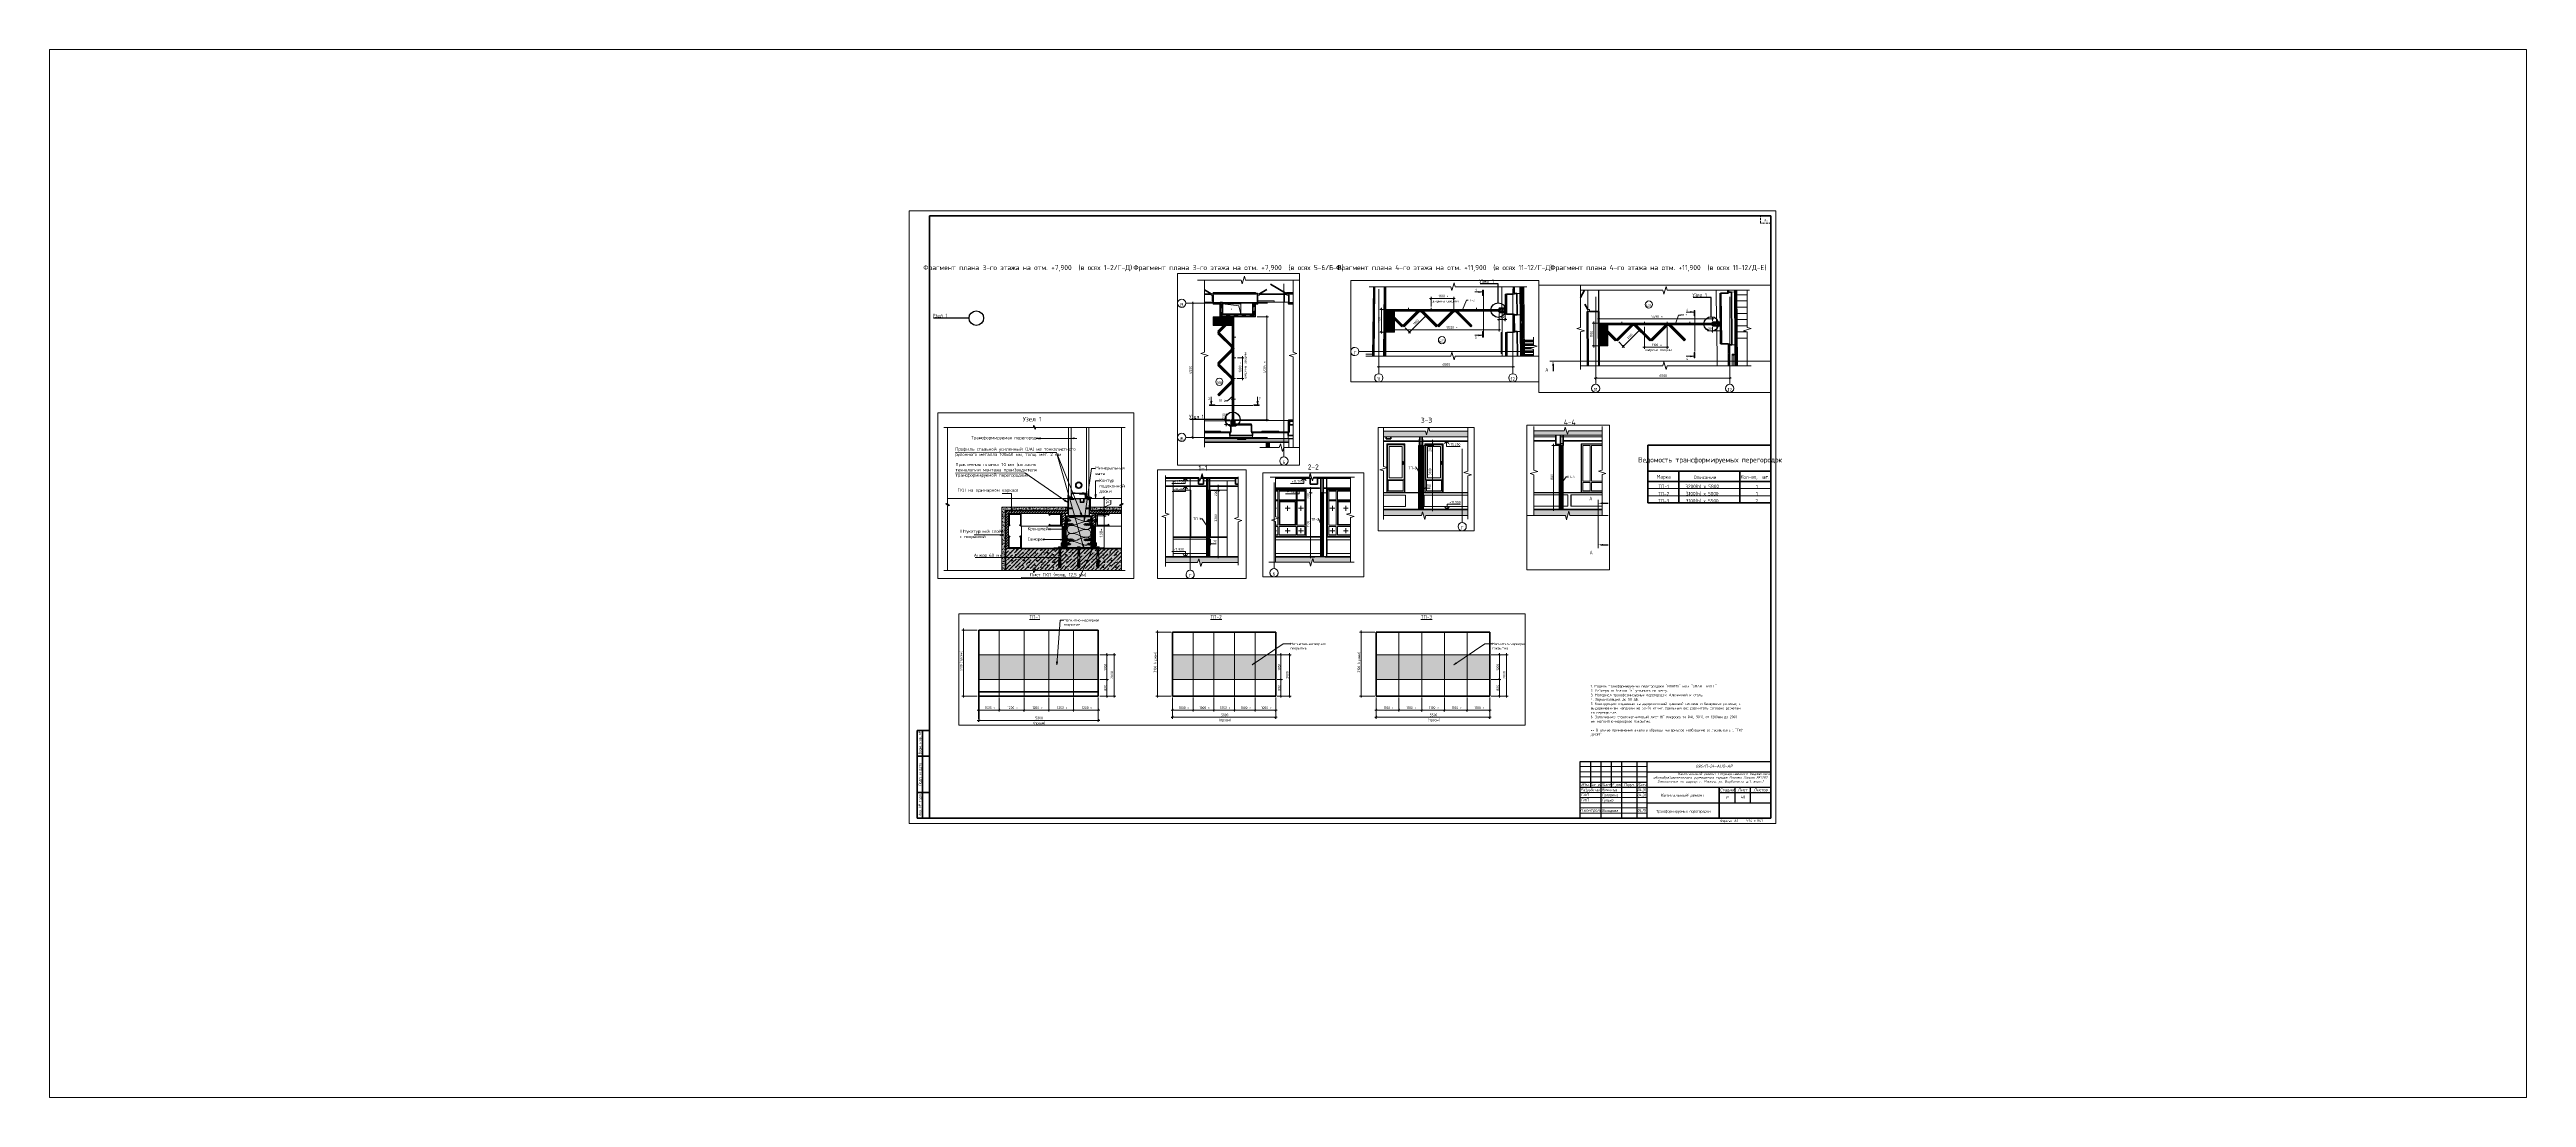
# Paper-space layout 'Layout1' of a CAD drawing. Header units: millimetres. Extents: x -1675 to 728, y -266 to 750.
# The model-space entities are those that its viewports show. They can reach past a viewport. Long polylines and large blocks are cut down to what shows.
import ezdxf
from ezdxf import colors
from ezdxf.entities.mleader import LeaderData, LeaderLine
from ezdxf.enums import TextEntityAlignment as Align
from ezdxf.math import Vec2, Vec3

# ---------------------------------------------------------------- set-up
doc = ezdxf.new("R2010")
doc.units = ezdxf.units.MM
for name, pattern in [('ADSK_Линии сетки армирования', [4.5, 3, -1.5]), ('ADSK_Линия сетки', [25, 20, -2.5, 0, -2.5]), ('ADSK_Осевая', [14, 10, -2, 0, -2]), ('ADSK_Штрих_ш3 п3', [6, 3, -3]), ('ADSK_Штриховая_ш2 п1', [3, 2, -1]), ('ADSK_Штриховая_ш3 п1_5', [4.5, 3, -1.5])]:
    doc.linetypes.add(name, pattern=pattern)
for name, color, linetype, lineweight in [('+АР_Текст', 250, 'Continuous', 9), ('_ Окна', 7, 'Continuous', 9), ('Аннотация', 7, 'Continuous', 9), ('Двери', 7, 'Continuous', 9), ('Заголовки', 7, 'Continuous', 20), ('Каркас', 7, 'Continuous', 20), ('Крыша', 7, 'Continuous', 9), ('Крыша штриховка', 7, 'Continuous', 9), ('Лестницы', 7, 'Continuous', 9), ('Марки помещений', 7, 'Continuous', 20), ('Обобщенные модели', 7, 'Continuous', 20), ('Ограждение', 7, 'Continuous', 9), ('Окна', 7, 'Continuous', 9), ('Окна открывание', 7, 'ADSK_Штриховая_ш2 п1', 9), ('Оси', 7, 'Continuous', 9), ('Основная надпись', 7, 'Continuous', 30), ('Отметки', 7, 'Continuous', 9), ('Перекрытие', 7, 'Continuous', 20), ('Потолки', 7, 'Continuous', 9), ('Размеры', 7, 'Continuous', 9), ('Размеры-50', 7, 'Continuous', 9), ('Разрезы', 7, 'Continuous', 9), ('СПДС__АР_Рамка чертежа', 7, 'Continuous', 50), ('Стены внутренние', 7, 'Continuous', 20), ('Стены наружные', 7, 'Continuous', 20), ('Стены несущие', 7, 'Continuous', 35), ('Стены отделка', 7, 'Continuous', 35), ('Стены штриховка', 7, 'Continuous', 9), ('Узлы', 7, 'Continuous', 20)]:
    doc.layers.add(name, color=color, linetype=linetype, lineweight=lineweight)
doc.layers.add('PDF _Геометрия', color=7, linetype='Continuous')
doc.layers.add('PDF _Текст', color=7, linetype='Continuous')
doc.layers.add('PDF _Сплошная заливка', color=7, linetype='Continuous', true_color=0xffffff)
doc.layers.add('Видовой экран НП', color=253, linetype='Continuous', plot=False)
doc.layers.add('Линии', color=7, linetype='Continuous', lineweight=9, true_color=0x00a600)
doc.styles.add('GOST Common', font='GOST_Common.ttf', dxfattribs={"width": 0.9, "height": 175})
doc.styles.add('GOST Common_1', font='GOST_Common.ttf', dxfattribs={"width": 0.9, "height": 125})
doc.styles.add('GOST Common_2', font='GOST_Common.ttf', dxfattribs={"width": 0.9, "height": 100})
doc.styles.add('GOST Common_3', font='GOST_Common.ttf', dxfattribs={"width": 0.9, "height": 125})
doc.styles.add('GOST Common_4', font='GOST_Common.ttf', dxfattribs={"width": 0.8, "height": 175})
doc.styles.add('GOST Common_5', font='GOST_Common.ttf', dxfattribs={"width": 0.9, "height": 2.5})
doc.styles.add('GOST Common_6', font='GOST_Common.ttf', dxfattribs={"width": 0.9, "height": 3.5})
doc.styles.add('GOST Common_7', font='GOST_Common.ttf', dxfattribs={"width": 0.9, "height": 5})
doc.styles.add('PDF ISOCPEUR', font='isocpeur.ttf')
doc.styles.add('Юля', font='isocpeui.ttf', dxfattribs={"height": 2.8})
doc.dimstyles.new('ADSK_Основной_2_5_мм', dxfattribs={"dimscale": 304.8, "dimtxt": 125.714375, "dimasz": 0.231955, "dimexe": 0.246063, "dimexo": 0.246063, "dimgap": 0.049213, "dimtad": 1, "dimrnd": 0.01, "dimdsep": 46, "dimtxsty": 'GOST Common_1', "dimblk1": 'OBLIQUE', "dimblk2": 'OBLIQUE', "dimsah": 1, "dimcen": 0.09, "dimdle": 0.246063, "dimazin": 2, "dimtfac": 1, "dimtdec": 4, "dimtix": 1, "dimtmove": 0, "dimatfit": 3, "dimfxl": 1, "dimtvp": 1, "dimtolj": 1, "dimtzin": 0, "dimlwd": 20, "dimlwe": 20, "dimarcsym": 2})
doc.dimstyles.new('ADSK_Основной_2_5_мм_Округление_до_10_мм', dxfattribs={"dimscale": 304.8, "dimtxt": 125.714375, "dimasz": 0.231955, "dimexe": 0.246063, "dimexo": 0.246063, "dimgap": 0.049213, "dimtad": 1, "dimdec": 0, "dimrnd": 10, "dimdsep": 46, "dimtxsty": 'GOST Common_1', "dimblk1": 'OBLIQUE', "dimblk2": 'OBLIQUE', "dimsah": 1, "dimcen": 0.09, "dimdle": 0.246063, "dimazin": 2, "dimtfac": 1, "dimtdec": 4, "dimtix": 1, "dimtmove": 1, "dimatfit": 3, "dimfxl": 1, "dimtvp": 1, "dimtolj": 1, "dimtzin": 0, "dimlwd": 20, "dimlwe": 20, "dimarcsym": 2})
doc.dimstyles.new('ADSK_Основной_2_5_мм_Округление_до_10_мм_1', dxfattribs={"dimscale": 304.8, "dimtxt": 125.714375, "dimasz": 0.231955, "dimexe": 0.246063, "dimexo": 0.246063, "dimgap": 0.049213, "dimtad": 1, "dimdec": 0, "dimrnd": 10, "dimdsep": 46, "dimtxsty": 'GOST Common_1', "dimblk1": 'OBLIQUE', "dimblk2": 'OBLIQUE', "dimsah": 1, "dimcen": 0.09, "dimdle": 0.246063, "dimazin": 2, "dimtfac": 1, "dimtdec": 4, "dimtix": 1, "dimtmove": 0, "dimatfit": 3, "dimfxl": 1, "dimtvp": 1, "dimtolj": 1, "dimtzin": 0, "dimlwd": 20, "dimlwe": 20, "dimarcsym": 2})
doc.dimstyles.new('ADSK_Основной_2_5_мм_Округление_до_1_мм', dxfattribs={"dimscale": 304.8, "dimtxt": 125.714375, "dimasz": 0.231955, "dimexe": 0.246063, "dimexo": 0.246063, "dimgap": 0.049213, "dimtad": 1, "dimdec": 0, "dimdsep": 46, "dimtxsty": 'GOST Common_1', "dimblk1": 'OBLIQUE', "dimblk2": 'OBLIQUE', "dimsah": 1, "dimcen": 0.09, "dimdle": 0.246063, "dimazin": 2, "dimtfac": 1, "dimtdec": 4, "dimtix": 1, "dimtmove": 0, "dimatfit": 3, "dimfxl": 1, "dimtvp": 1, "dimtolj": 1, "dimtzin": 0, "dimlwd": 20, "dimlwe": 20, "dimarcsym": 2})
doc.dimstyles.new('ADSK_Основной_2_5_мм_Округление_до_1_мм_1', dxfattribs={"dimscale": 304.8, "dimtxt": 125.714375, "dimasz": 0.231955, "dimexe": 0.246063, "dimexo": 0.246063, "dimgap": 0.049213, "dimtad": 1, "dimdec": 0, "dimdsep": 46, "dimtxsty": 'GOST Common_1', "dimblk1": 'OBLIQUE', "dimblk2": 'OBLIQUE', "dimsah": 1, "dimcen": 0.09, "dimdle": 0.246063, "dimazin": 2, "dimtfac": 1, "dimtdec": 4, "dimtix": 1, "dimtmove": 1, "dimatfit": 3, "dimfxl": 1, "dimtvp": 1, "dimtolj": 1, "dimtzin": 0, "dimlwd": 20, "dimlwe": 20, "dimarcsym": 2})
pattern_1 = [(45, (-11770.91, 0), (-190.8304, 190.8304), []), (45, (-11703.45, 0), (0, 381.661), []), (45, (-11838.38, 0), (0, 381.661), [])]
pattern_2 = [(0, (34366.46, 9293.127), (203.2, 50.8), [16.764, -135.636, 16.764, -135.636, -812.8]), (0, (34366.46, 9293.127), (203.2, 50.8), [-304.8, 16.764, -288.036, 16.764, -135.636, -355.6]), (0, (34366.46, 9293.127), (203.2, 50.8), [-762, 16.764, -84.836, 16.764, -237.236]), (120, (34442.66, 9318.527), (-145.5941, 150.5764), [16.764, -135.636, 16.764, -135.636, -812.8]), (120, (34442.66, 9318.527), (-145.5941, 150.5764), [-304.8, 16.764, -288.036, 16.764, -135.636, -355.6]), (120, (34442.66, 9318.527), (-145.5941, 150.5764), [-762, 16.764, -84.836, 16.764, -237.236]), (240, (34468.06, 9420.127), (-57.6059, -201.3764), [16.764, -135.636, 16.764, -135.636, -812.8]), (240, (34468.06, 9420.127), (-57.6059, -201.3764), [-304.8, 16.764, -288.036, 16.764, -135.636, -355.6]), (240, (34468.06, 9420.127), (-57.6059, -201.3764), [-762, 16.764, -84.836, 16.764, -237.236])]
pattern_3 = [(0, (39320.065, 9290), (203.2, 50.8), [16.764, -135.636, 16.764, -135.636, -812.8]), (0, (39320.065, 9290), (203.2, 50.8), [-304.8, 16.764, -288.036, 16.764, -135.636, -355.6]), (0, (39320.065, 9290), (203.2, 50.8), [-762, 16.764, -84.836, 16.764, -237.236]), (120, (39396.265, 9315.4), (-145.5941, 150.5764), [16.764, -135.636, 16.764, -135.636, -812.8]), (120, (39396.265, 9315.4), (-145.5941, 150.5764), [-304.8, 16.764, -288.036, 16.764, -135.636, -355.6]), (120, (39396.265, 9315.4), (-145.5941, 150.5764), [-762, 16.764, -84.836, 16.764, -237.236]), (240, (39421.665, 9417), (-57.6059, -201.3764), [16.764, -135.636, 16.764, -135.636, -812.8]), (240, (39421.665, 9417), (-57.6059, -201.3764), [-304.8, 16.764, -288.036, 16.764, -135.636, -355.6]), (240, (39421.665, 9417), (-57.6059, -201.3764), [-762, 16.764, -84.836, 16.764, -237.236])]
pattern_4 = [(0, (43720.106, 7445), (203.2, 50.8), [16.764, -135.636, 16.764, -135.636, -812.8]), (0, (43720.106, 7445), (203.2, 50.8), [-304.8, 16.764, -288.036, 16.764, -135.636, -355.6]), (0, (43720.106, 7445), (203.2, 50.8), [-762, 16.764, -84.836, 16.764, -237.236]), (120, (43796.306, 7470.4), (-145.5941, 150.57636), [16.764, -135.636, 16.764, -135.636, -812.8]), (120, (43796.306, 7470.4), (-145.5941, 150.57636), [-304.8, 16.764, -288.036, 16.764, -135.636, -355.6]), (120, (43796.306, 7470.4), (-145.5941, 150.57636), [-762, 16.764, -84.836, 16.764, -237.236]), (240, (43821.706, 7572), (-57.6059, -201.37636), [16.764, -135.636, 16.764, -135.636, -812.8]), (240, (43821.706, 7572), (-57.6059, -201.37636), [-304.8, 16.764, -288.036, 16.764, -135.636, -355.6]), (240, (43821.706, 7572), (-57.6059, -201.37636), [-762, 16.764, -84.836, 16.764, -237.236])]
pattern_5 = [(0, (51925.8, 0), (203.2, 50.8), [16.764, -135.636, 16.764, -135.636, -812.8]), (0, (51925.8, 0), (203.2, 50.8), [-304.8, 16.764, -288.036, 16.764, -135.636, -355.6]), (0, (51925.8, 0), (203.2, 50.8), [-762, 16.764, -84.836, 16.764, -237.236]), (120, (52002, 25.4), (-145.59409, 150.57636), [16.764, -135.636, 16.764, -135.636, -812.8]), (120, (52002, 25.4), (-145.59409, 150.57636), [-304.8, 16.764, -288.036, 16.764, -135.636, -355.6]), (120, (52002, 25.4), (-145.59409, 150.57636), [-762, 16.764, -84.836, 16.764, -237.236]), (240, (52027.4, 127), (-57.60591, -201.37636), [16.764, -135.636, 16.764, -135.636, -812.8]), (240, (52027.4, 127), (-57.60591, -201.37636), [-304.8, 16.764, -288.036, 16.764, -135.636, -355.6]), (240, (52027.4, 127), (-57.60591, -201.37636), [-762, 16.764, -84.836, 16.764, -237.236])]

# ---------------------------------------------------------------- blocks, each defined once
blk = doc.blocks.new('_None')
blk = doc.blocks.new('Дверь-Alumark_двупольная с глухим окном_S70 - 1520х2200 алюм ост Д-11л-6129591-Узел 10')
at = {"layer": 'Двери', "lineweight": 35}
blk.add_line((14528, 8758.2), (14198.2, 8948.6), dxfattribs=at)
at = {"layer": 'Двери'}
for p, q in [((14528, 8758.2), (14528, 8688.2)), ((14623, 8758.2), (14528, 8758.2)), ((14623, 8688.2), (14623, 8758.2)), ((14528, 8688.2), (14623, 8688.2))]:
    blk.add_line(p, q, dxfattribs=at)
blk = doc.blocks.new('Дверь-Alumark_двупольная с глухим окном_S70 - 1520х2200 алюм ост Д-11л-V1-Узел 10')
at = {"layer": 'Двери', "lineweight": 35}
for p, q in [((18189, 8758.2), (17396.6, 9215.7)), ((16859, 8758.2), (17218.4, 8965.7))]:
    blk.add_line(p, q, dxfattribs=at)
at = {"layer": 'Двери'}
for p, q in [((16764, 8758.2), (16764, 8688.2)), ((16859, 8758.2), (16764, 8758.2)), ((16859, 8688.2), (16859, 8758.2)), ((18189, 8758.2), (18189, 8688.2)), ((18284, 8758.2), (18189, 8758.2)), ((18284, 8688.2), (18284, 8758.2)), ((16764, 8688.2), (16859, 8688.2)), ((18189, 8688.2), (18284, 8688.2))]:
    blk.add_line(p, q, dxfattribs=at)
blk = doc.blocks.new('Ограждение - Ограждение-2039147-Узел 10')
at = {"layer": 'Ограждение'}
for p, q in [((17239.3, 1548.2), (17239.3, 1295.8)), ((17279.3, 1295.8), (17279.3, 1548.2))]:
    blk.add_line(p, q, dxfattribs=at)
blk = doc.blocks.new('окно трехпол с фрамугой - 1800 и 1820х2300_h___нов_ ок15-2116658-Узел 10')
at = {"layer": '_ Окна', "lineweight": 20}
for p, q in [((16564.1, 2068.2), (16484.1, 2068.2)), ((16484.1, 2068.2), (16484.1, 2008.2)), ((16564.1, 2008.2), (16564.1, 2068.2)), ((16924.1, 2008.2), (16924.1, 2068.2)), ((16924.1, 2068.2), (16984.1, 2068.2)), ((16984.1, 2068.2), (16984.1, 2008.2)), ((17804.1, 2008.2), (17804.1, 2068.2)), ((17804.1, 2068.2), (17864.1, 2068.2)), ((17864.1, 2068.2), (17864.1, 2008.2)), ((18224.1, 2008.2), (18224.1, 2068.2)), ((18224.1, 2068.2), (18304.1, 2068.2)), ((18304.1, 2068.2), (18304.1, 2008.2)), ((16484.1, 2008.2), (16564.1, 2008.2)), ((16984.1, 2008.2), (16924.1, 2008.2)), ((17864.1, 2008.2), (17804.1, 2008.2)), ((18304.1, 2008.2), (18224.1, 2008.2))]:
    blk.add_line(p, q, dxfattribs=at)
at = {"layer": '_ Окна'}
for p, q in [((16504.1, 2068.2), (16504.1, 2008.2)), ((18284.1, 2068.2), (18284.1, 2008.2)), ((16924.1, 2038.2), (16564.1, 2038.2)), ((17804.1, 2038.2), (16984.1, 2038.2)), ((18224.1, 2038.2), (17864.1, 2038.2))]:
    blk.add_line(p, q, dxfattribs=at)
at = {"layer": 'Окна'}
for p, q in [((16564.1, 2068.2), (16484.1, 2068.2)), ((16484.1, 2068.2), (16484.1, 2008.2)), ((16564.1, 2068.2), (16924.1, 2068.2)), ((16984.1, 2068.2), (16924.1, 2068.2)), ((16984.1, 2068.2), (17804.1, 2068.2)), ((17864.1, 2068.2), (17804.1, 2068.2)), ((17864.1, 2068.2), (18224.1, 2068.2)), ((18304.1, 2068.2), (18224.1, 2068.2)), ((18304.1, 2008.2), (18304.1, 2068.2)), ((16484.1, 2008.2), (16564.1, 2008.2)), ((16924.1, 2008.2), (16564.1, 2008.2)), ((16924.1, 2008.2), (16984.1, 2008.2)), ((17804.1, 2008.2), (16984.1, 2008.2)), ((17804.1, 2008.2), (17864.1, 2008.2)), ((18224.1, 2008.2), (17864.1, 2008.2)), ((18224.1, 2008.2), (18304.1, 2008.2))]:
    blk.add_line(p, q, dxfattribs=at)
blk = doc.blocks.new('окно трехпол с фрамугой - 1800 и 1820х2300_h___нов_ ок15-V2-Узел 10')
at = {"layer": '_ Окна', "lineweight": 20}
for p, q in [((14979, 2008.2), (14979, 2068.2)), ((14979, 2068.2), (15039, 2068.2)), ((15039, 2068.2), (15039, 2008.2)), ((15399, 2008.2), (15399, 2068.2)), ((15399, 2068.2), (15479, 2068.2)), ((15479, 2068.2), (15479, 2008.2)), ((15039, 2008.2), (14979, 2008.2)), ((15479, 2008.2), (15399, 2008.2))]:
    blk.add_line(p, q, dxfattribs=at)
at = {"layer": '_ Окна'}
for p, q in [((15459, 2068.2), (15459, 2008.2)), ((14979, 2038.2), (14198.2, 2038.2)), ((15399, 2038.2), (15039, 2038.2))]:
    blk.add_line(p, q, dxfattribs=at)
at = {"layer": 'Окна'}
for p, q in [((14198.2, 2068.2), (14979, 2068.2)), ((15039, 2068.2), (14979, 2068.2)), ((15039, 2068.2), (15399, 2068.2)), ((15479, 2068.2), (15399, 2068.2)), ((15479, 2008.2), (15479, 2068.2)), ((14979, 2008.2), (14198.2, 2008.2)), ((14979, 2008.2), (15039, 2008.2)), ((15399, 2008.2), (15039, 2008.2)), ((15399, 2008.2), (15479, 2008.2))]:
    blk.add_line(p, q, dxfattribs=at)
blk = doc.blocks.new('Тип перил - Перила_Внутренний_-3098370-Узел 10')
at = {"layer": 'Ограждение'}
for p, q in [((17319.3, 1548.2), (17319.3, 1295.8)), ((17359.3, 1295.8), (17359.3, 1548.2))]:
    blk.add_line(p, q, dxfattribs=at)
blk = doc.blocks.new('GM_Отверстие прямоугольное _в плите_ - Отверстие-3275681-Узел 10')
at = {"layer": 'Обобщенные модели'}
for p, q in [((15068.2, 8262.8), (15068.2, 7763.2)), ((15968.2, 8262.8), (15068.2, 8262.8)), ((15868.2, 8162.8), (15068.2, 8262.8)), ((15068.2, 8262.8), (15068.2, 7763.2)), ((15968.2, 8262.8), (15068.2, 8262.8)), ((15968.2, 7763.2), (15968.2, 8262.8)), ((15968.2, 7763.2), (15968.2, 8262.8)), ((15968.1, 7763.2), (15868.2, 8162.8))]:
    blk.add_line(p, q, dxfattribs=at)
for start, end in [(0, 180), (180, 0), (180, 210), (150, 165), (60, 120), (240, 0), (0, 30)]:
    blk.add_arc((15518.2, 8012.8), 2.5, start, end, dxfattribs=at)
blk = doc.blocks.new('Створка открывания46 - Створка открывания-5583238-Узел 10')
at = {"layer": '_ Окна', "lineweight": 20}
for p, q in [((14199, 2088.2), (14198.2, 2088.2)), ((14199, 2068.2), (14199, 2088.2)), ((14979, 2088.2), (14939, 2088.2)), ((14939, 2088.2), (14939, 2068.2)), ((14979, 2068.2), (14979, 2088.2))]:
    blk.add_line(p, q, dxfattribs=at)
at = {"layer": 'Окна'}
blk.add_line((14199, 2088.2), (14939, 2088.2), dxfattribs=at)
blk = doc.blocks.new('Створка открывания47 - Створка открывания-5583306-Узел 10')
at = {"layer": '_ Окна', "lineweight": 20}
for p, q in [((17024.1, 2088.2), (16984.1, 2088.2)), ((16984.1, 2088.2), (16984.1, 2068.2)), ((17024.1, 2068.2), (17024.1, 2088.2)), ((17804.1, 2088.2), (17764.1, 2088.2)), ((17764.1, 2088.2), (17764.1, 2068.2)), ((17804.1, 2068.2), (17804.1, 2088.2))]:
    blk.add_line(p, q, dxfattribs=at)
at = {"layer": 'Окна'}
blk.add_line((17024.1, 2088.2), (17764.1, 2088.2), dxfattribs=at)
blk = doc.blocks.new('ADSK_Узлы_ЛинияРазрываОдиночная - По умолчанию-3673977-Узел 10')
at = {"layer": 'Узлы'}
for p, q in [((18492.5, 9420.2), (18492.5, 5918.4)), ((18492.5, 5918.4), (18676.8, 5864.3)), ((18676.8, 5864.3), (18308.2, 5756.1)), ((18308.2, 5756.1), (18492.5, 5702.1)), ((18492.5, 5702.1), (18492.5, 1295.8))]:
    blk.add_line(p, q, dxfattribs=at)
blk = doc.blocks.new('ADSK_Узлы_ЛинияРазрываОдиночная - По умолчанию-3673976-Узел 10')
at = {"layer": 'Узлы'}
for p, q in [((14198.2, 5918.4), (14198.2, 9420.2)), ((14013.9, 5864.3), (14198.2, 5918.4)), ((14382.5, 5756.1), (14013.9, 5864.3)), ((14198.2, 5702.1), (14382.5, 5756.1)), ((14198.2, 1321.3), (14198.2, 5702.1))]:
    blk.add_line(p, q, dxfattribs=at)
blk = doc.blocks.new('ADSK_Узлы_ЛинияРазрываОдиночная - По умолчанию-3673981-Узел 10')
at = {"layer": 'Узлы'}
for p, q in [((16024.1, 9235.9), (16132.3, 9604.6)), ((16132.3, 9604.6), (16186.4, 9420.2)), ((13863, 9420.2), (15970, 9420.2)), ((15970, 9420.2), (16024.1, 9235.9)), ((16186.4, 9420.2), (18789.3, 9420.2))]:
    blk.add_line(p, q, dxfattribs=at)
blk = doc.blocks.new('ADSK_Узлы_ЛинияРазрываОдиночная - По умолчанию-3673980-Узел 10')
at = {"layer": 'Узлы'}
for p, q in [((17877.1, 1480.1), (17823, 1295.8)), ((17985.3, 1111.4), (17877.1, 1480.1)), ((17823, 1295.8), (16884.1, 1295.8)), ((18039.4, 1295.8), (17985.3, 1111.4)), ((18800.5, 1295.8), (18039.4, 1295.8))]:
    blk.add_line(p, q, dxfattribs=at)
blk = doc.blocks.new('Roof Cladding - 833x50mm-3052797-Узел 11')
at = {"layer": 'Обобщенные модели'}
for p, q in [((55910.7, 12952.4), (56351.2, 12952.4)), ((55911, 12917.4), (56351.2, 12917.4)), ((55911.1, 12900.4), (56351.2, 12900.4)), ((55911.9, 12802.7), (56351.2, 12802.7)), ((55912, 12785.7), (56351.2, 12785.7)), ((55912.3, 12750.7), (56351.2, 12750.7)), ((55912.4, 12733.7), (56351.2, 12733.7))]:
    blk.add_line(p, q, dxfattribs=at)
blk = doc.blocks.new('Roof Cladding - 333x50mm-3052918-Узел 11')
at = {"layer": 'Обобщенные модели'}
for p, q in [((55906.6, 13462.6), (56351.2, 13462.6)), ((55906.8, 13427.6), (56351.2, 13427.6)), ((55907, 13410.6), (56351.2, 13410.6)), ((55907.8, 13312.9), (56351.2, 13312.9)), ((55907.9, 13295.9), (56351.2, 13295.9)), ((55908.2, 13260.9), (56351.2, 13260.9)), ((55908.3, 13243.9), (56386.9, 13243.9)), ((55909.1, 13146.2), (56351.2, 13146.2)), ((55909.2, 13129.2), (56293.3, 13129.2)), ((55909.5, 13094.2), (56174, 13094.2)), ((55909.7, 13077.2), (56217.7, 13077.2)), ((55910.5, 12979.5), (56351.2, 12979.5)), ((56351.2, 12962.5), (55910.6, 12962.5)), ((56351.2, 12927.5), (55910.9, 12927.5)), ((56351.2, 12907.5), (55911, 12907.5))]:
    blk.add_line(p, q, dxfattribs=at)
blk = doc.blocks.new('окна_rehau_однопольное_фрамуга_сверху - 840х2320 _глухое_ _нов_ ок-24-2066060-Узел 11')
at = {"layer": '_ Окна', "lineweight": 20}
for p, q in [((55376.1, 14756.5), (55436.1, 14757)), ((55376.7, 14680.5), (55376.1, 14756.5)), ((55436.1, 14757), (55436.7, 14681)), ((55436.7, 14681), (55376.7, 14680.5)), ((55442.6, 13953), (55382.6, 13952.5)), ((55382.6, 13952.5), (55383.2, 13876.5)), ((55443.2, 13877), (55442.6, 13953)), ((55383.2, 13876.5), (55443.2, 13877))]:
    blk.add_line(p, q, dxfattribs=at)
at = {"layer": '_ Окна'}
for p, q in [((55376.3, 14736.5), (55436.3, 14737)), ((55406.7, 14680.7), (55412.6, 13952.8)), ((55383.1, 13896.5), (55443.1, 13897))]:
    blk.add_line(p, q, dxfattribs=at)
at = {"layer": 'Окна'}
for p, q in [((55436.1, 14757), (55376.1, 14756.5)), ((55376.1, 14756.5), (55376.7, 14680.5)), ((55436.7, 14681), (55436.1, 14757)), ((55382.6, 13952.5), (55376.7, 14680.5)), ((55436.7, 14681), (55442.6, 13953)), ((55382.6, 13952.5), (55383.2, 13876.5)), ((55443.2, 13877), (55442.6, 13953)), ((55383.2, 13876.5), (55443.2, 13877))]:
    blk.add_line(p, q, dxfattribs=at)
blk = doc.blocks.new('окна_rehau_однопольное_фрамуга_сверху - 840х2320 _глухое_ _нов_ ок-24-V3-Узел 11')
at = {"layer": '_ Окна'}
for p, q in [((55395.4, 16087.6), (55397.7, 15802.7)), ((55368.1, 15746.5), (55428.1, 15746.9))]:
    blk.add_line(p, q, dxfattribs=at)
at = {"layer": '_ Окна', "lineweight": 20}
for p, q in [((55427.7, 15802.9), (55367.7, 15802.5)), ((55367.7, 15802.5), (55368.3, 15726.5)), ((55428.3, 15726.9), (55427.7, 15802.9)), ((55368.3, 15726.5), (55428.3, 15726.9))]:
    blk.add_line(p, q, dxfattribs=at)
at = {"layer": 'Окна'}
for p, q in [((55367.7, 15802.5), (55365.4, 16087.6)), ((55425.4, 16087.6), (55427.7, 15802.9)), ((55367.7, 15802.5), (55368.3, 15726.5)), ((55428.3, 15726.9), (55427.7, 15802.9)), ((55368.3, 15726.5), (55428.3, 15726.9))]:
    blk.add_line(p, q, dxfattribs=at)
blk = doc.blocks.new('ADSK_Узлы_ЛинияРазрываОдиночная - По умолчанию-3674014-Узел 11')
at = {"layer": 'Узлы'}
for p, q in [((56351.2, 13646.7), (56351.2, 13254.4)), ((56351.2, 13254.4), (56535.5, 13200.3)), ((56535.5, 13200.3), (56166.9, 13092.1)), ((56166.9, 13092.1), (56351.2, 13038)), ((56351.2, 13038), (56351.2, 12726.9))]:
    blk.add_line(p, q, dxfattribs=at)
blk = doc.blocks.new('ADSK_Узлы_ЛинияРазрываОдиночная - По умолчанию-3674016-Узел 11')
at = {"layer": 'Узлы'}
for p, q in [((52395.9, 15903.3), (52504.1, 16271.9)), ((52504.1, 16271.9), (52558.2, 16087.6)), ((48378.7, 16087.6), (52341.8, 16087.6)), ((52341.8, 16087.6), (52395.9, 15903.3)), ((52558.2, 16087.6), (56022.5, 16087.6))]:
    blk.add_line(p, q, dxfattribs=at)
blk = doc.blocks.new('ADSK_Узлы_ЛинияРазрываОдиночная - По умолчанию-3674015-Узел 11')
at = {"layer": 'Узлы'}
for p, q in [((52395.9, 12911.3), (52341.8, 12726.9)), ((52504.1, 12542.6), (52395.9, 12911.3)), ((52341.8, 12726.9), (48226.4, 12726.9)), ((52558.2, 12726.9), (52504.1, 12542.6)), ((56610.4, 12726.9), (52558.2, 12726.9))]:
    blk.add_line(p, q, dxfattribs=at)
blk = doc.blocks.new('Дверь-Alumark_двупольная с глухим окном_S70 - 1400х2200 алюм ост Д30л-6298667-Узел 12')
at = {"layer": 'Двери', "lineweight": 35}
for p, q in [((48308.2, 30138.2), (48113.4, 29796)), ((48473.7, 29206.2), (48324.7, 29460.8))]:
    blk.add_line(p, q, dxfattribs=at)
at = {"layer": 'Двери'}
for p, q in [((48543.7, 29206.6), (48473.7, 29206.2)), ((48473.7, 29206.2), (48474.3, 29111.2)), ((48544.3, 29111.6), (48543.7, 29206.6)), ((48474.3, 29111.2), (48544.3, 29111.6))]:
    blk.add_line(p, q, dxfattribs=at)
blk = doc.blocks.new('окно трехпол с фрамугой - 1700-2320_h_ _нов_-2116873-Узел 12')
at = {"layer": '_ Окна', "lineweight": 20}
for p, q in [((55272.8, 27537.6), (55332.8, 27538)), ((55273.4, 27457.6), (55272.8, 27537.6)), ((55332.8, 27538), (55333.4, 27458)), ((55333.4, 27458), (55273.4, 27457.6)), ((55276.3, 27097.6), (55336.3, 27098.1)), ((55276.8, 27037.6), (55276.3, 27097.6)), ((55336.3, 27098.1), (55336.8, 27038.1)), ((55336.8, 27038.1), (55276.8, 27037.6))]:
    blk.add_line(p, q, dxfattribs=at)
at = {"layer": '_ Окна'}
for p, q in [((55272.9, 27517.6), (55332.9, 27518)), ((55303.4, 27457.8), (55306.3, 27097.8)), ((55306.8, 27037.8), (55311.3, 26482))]:
    blk.add_line(p, q, dxfattribs=at)
at = {"layer": 'Окна'}
for p, q in [((55332.8, 27538), (55272.8, 27537.6)), ((55272.8, 27537.6), (55273.4, 27457.6)), ((55333.4, 27458), (55332.8, 27538)), ((55276.3, 27097.6), (55273.4, 27457.6)), ((55333.4, 27458), (55336.3, 27098.1)), ((55276.3, 27097.6), (55276.8, 27037.6)), ((55336.8, 27038.1), (55336.3, 27098.1)), ((55281.3, 26482), (55276.8, 27037.6)), ((55336.8, 27038.1), (55341.3, 26482))]:
    blk.add_line(p, q, dxfattribs=at)
blk = doc.blocks.new('окно трехпол с фрамугой - 1700-2320_h_ _нов_-V4-Узел 12')
at = {"layer": '_ Окна'}
for p, q in [((55281.7, 30138.2), (55282.2, 30082.7)), ((55252.7, 30022.5), (55312.7, 30023))]:
    blk.add_line(p, q, dxfattribs=at)
at = {"layer": '_ Окна', "lineweight": 20}
for p, q in [((55312.2, 30083), (55252.2, 30082.5)), ((55252.2, 30082.5), (55252.8, 30002.5)), ((55312.8, 30003), (55312.2, 30083)), ((55252.8, 30002.5), (55312.8, 30003))]:
    blk.add_line(p, q, dxfattribs=at)
at = {"layer": 'Окна'}
for p, q in [((55252.2, 30082.5), (55251.7, 30138.2)), ((55311.7, 30138.2), (55312.2, 30083)), ((55252.2, 30082.5), (55252.8, 30002.5)), ((55312.8, 30003), (55312.2, 30083)), ((55252.8, 30002.5), (55312.8, 30003))]:
    blk.add_line(p, q, dxfattribs=at)
blk = doc.blocks.new('Створка открывания111 - Створка открывания-5599604-Узел 12')
at = {"layer": '_ Окна', "lineweight": 20}
for p, q in [((55541.2, 27038.7), (55461.2, 27038)), ((55461.2, 27038), (55461.6, 26998)), ((55541.6, 26998.7), (55541.2, 27038.7)), ((55461.6, 26998), (55541.6, 26998.7))]:
    blk.add_line(p, q, dxfattribs=at)
at = {"layer": 'Окна'}
for p, q in [((55465.7, 26482), (55461.6, 26998)), ((55541.6, 26998.7), (55545.7, 26482))]:
    blk.add_line(p, q, dxfattribs=at)
blk = doc.blocks.new('ADSK_Узлы_ЛинияРазрываОдиночная - По умолчанию-3720539-Узел 12')
at = {"layer": 'Узлы'}
for p, q in [((56197.8, 30138.2), (56197.8, 28334.9)), ((56197.8, 28334.9), (56382.2, 28280.8)), ((56382.2, 28280.8), (56013.5, 28172.6)), ((56013.5, 28172.6), (56197.8, 28118.5)), ((56197.8, 28118.5), (56197.8, 26482))]:
    blk.add_line(p, q, dxfattribs=at)
blk = doc.blocks.new('ADSK_Узлы_ЛинияРазрываОдиночная - По умолчанию-3674022-Узел 12')
at = {"layer": 'Узлы'}
for p, q in [((52158.5, 29953.8), (52266.7, 30322.5)), ((52266.7, 30322.5), (52320.7, 30138.2)), ((48113.4, 30138.2), (52104.4, 30138.2)), ((52104.4, 30138.2), (52158.5, 29953.8)), ((52320.7, 30138.2), (56310.3, 30138.2))]:
    blk.add_line(p, q, dxfattribs=at)
blk = doc.blocks.new('ADSK_Узлы_ЛинияРазрываОдиночная - По умолчанию-3674257-Узел 12')
at = {"layer": 'Узлы'}
for p, q in [((52158.5, 26666.3), (52104.4, 26482)), ((52266.7, 26297.6), (52158.5, 26666.3)), ((52104.4, 26482), (48113.4, 26482)), ((52320.7, 26482), (52266.7, 26297.6)), ((56388.9, 26482), (52320.7, 26482))]:
    blk.add_line(p, q, dxfattribs=at)
blk = doc.blocks.new('ADSK_Узлы_ЛинияРазрываОдиночная - По умолчанию-3720582-Узел 12')
at = {"layer": 'Узлы'}
for p, q in [((48113.4, 28334.9), (48113.4, 30369.5)), ((47929, 28280.8), (48113.4, 28334.9)), ((48297.7, 28172.6), (47929, 28280.8)), ((48113.4, 28118.5), (48297.7, 28172.6)), ((48113.4, 26295.4), (48113.4, 28118.5))]:
    blk.add_line(p, q, dxfattribs=at)
blk = doc.blocks.new('DOR__перегородка__Складная - Сигнальный_ТП-7_ДПГ_5890х3200h-1013365-Разрез 38')
at = {"layer": 'Обобщенные модели', "lineweight": 50}
for p, q in [((13857, 11100), (13781.4, 11100)), ((13781.4, 11100), (13781.4, 7900)), ((13857, 7900), (13857, 11100)), ((13781.4, 7900), (13857, 7900))]:
    blk.add_line(p, q, dxfattribs=at)
blk = doc.blocks.new('ADSK_Узлы_ЛинияРазрываОдиночная - По умолчанию-3677482-Разрез 38')
at = {"layer": 'Узлы'}
for p, q in [((13357.7, 7794.3), (13303.6, 7610)), ((13465.9, 7425.7), (13357.7, 7794.3)), ((13303.6, 7610), (11748.8, 7610)), ((13519.9, 7610), (13465.9, 7425.7)), ((15271.8, 7610), (13519.9, 7610))]:
    blk.add_line(p, q, dxfattribs=at)
blk = doc.blocks.new('ADSK_Узлы_ЛинияРазрываОдиночная - По умолчанию-3677468-Разрез 38')
at = {"layer": 'Узлы'}
for p, q in [((13417.7, 11555.7), (13525.9, 11924.3)), ((13525.9, 11924.3), (13579.9, 11740)), ((11748.8, 11740), (13363.6, 11740)), ((13363.6, 11740), (13417.7, 11555.7)), ((13579.9, 11740), (15271.8, 11740))]:
    blk.add_line(p, q, dxfattribs=at)
blk = doc.blocks.new('ADSK_Узлы_ЛинияРазрываОдиночная - По умолчанию-3677483-Разрез 38')
at = {"layer": 'Узлы'}
for p, q in [((11748.8, 10008.2), (11748.8, 11835)), ((11933.1, 9954.1), (11748.8, 10008.2)), ((11564.4, 9845.9), (11933.1, 9954.1)), ((11748.8, 9791.8), (11564.4, 9845.9)), ((11748.8, 7426.5), (11748.8, 9791.8))]:
    blk.add_line(p, q, dxfattribs=at)
blk = doc.blocks.new('ADSK_Узлы_ЛинияРазрываОдиночная - По умолчанию-3677471-Разрез 38')
at = {"layer": 'Узлы'}
for p, q in [((15271.8, 11775.8), (15271.8, 9808.2)), ((15271.8, 9808.2), (15087.4, 9754.1)), ((15087.4, 9754.1), (15456.1, 9645.9)), ((15456.1, 9645.9), (15271.8, 9591.8)), ((15271.8, 9591.8), (15271.8, 7490))]:
    blk.add_line(p, q, dxfattribs=at)
blk = doc.blocks.new('DOR__перегородка__Складная - Сигнальный_ТП-7_ДПГ_5000х3100h-4907993-Разрез 39')
at = {"layer": 'Обобщенные модели', "lineweight": 50}
for p, q in [((-15698.4, 11000), (-15774, 11000)), ((-15774, 11000), (-15774, 7900)), ((-15698.4, 7900), (-15698.4, 11000)), ((-15774, 7900), (-15698.4, 7900))]:
    blk.add_line(p, q, dxfattribs=at)
blk = doc.blocks.new('окно трехпол с фрамугой - 1800 и 1820х2300_h___нов_ ок15-2116658-Разрез 39')
at = {"layer": 'Окна'}
for p, q in [((-17984.1, 11130), (-16504.1, 11130)), ((-17984.1, 11130), (-16504.1, 11130)), ((-16504.1, 11130), (-16504.1, 8890)), ((-16504.1, 11130), (-16504.1, 8890)), ((-17864.1, 11070), (-17984.1, 11070)), ((-17864.1, 11070), (-17864.1, 10660)), ((-17804.1, 11070), (-17804.1, 10660)), ((-16984.1, 11070), (-17804.1, 11070)), ((-16984.1, 11070), (-16984.1, 10660)), ((-16564.1, 11070), (-16924.1, 11070)), ((-16924.1, 11070), (-16924.1, 10660)), ((-16564.1, 10660), (-16564.1, 11070)), ((-17864.1, 10600), (-17864.1, 9793)), ((-17804.1, 10600), (-17804.1, 10599)), ((-16984.1, 10600), (-16984.1, 10599)), ((-16924.1, 10600), (-16924.1, 9420)), ((-16564.1, 9420), (-16564.1, 10600)), ((-17864.1, 9755.2), (-17864.1, 9420)), ((-17864.1, 9420), (-17984.1, 9420)), ((-16564.1, 9420), (-16924.1, 9420)), ((-17864.1, 9360), (-17984.1, 9360)), ((-17864.1, 9360), (-17864.1, 8950)), ((-17804.1, 9360), (-17804.1, 8950)), ((-16984.1, 9360), (-17804.1, 9360)), ((-16984.1, 9360), (-16984.1, 8950)), ((-16924.1, 9360), (-16924.1, 8950)), ((-16564.1, 9360), (-16924.1, 9360)), ((-16564.1, 8950), (-16564.1, 9360)), ((-17984.1, 8950), (-17864.1, 8950)), ((-17804.1, 8950), (-16984.1, 8950)), ((-16924.1, 8950), (-16564.1, 8950)), ((-16504.1, 8890), (-17984.1, 8890)), ((-16504.1, 8890), (-17984.1, 8890))]:
    blk.add_line(p, q, dxfattribs=at)
at = {"layer": 'Окна открывание'}
for p, q in [((-17394.1, 10125), (-17394.1, 10365)), ((-16744.1, 10125), (-16744.1, 10365)), ((-17984.1, 10245), (-17924.1, 10245)), ((-17514.1, 10245), (-17274.1, 10245)), ((-16864.1, 10245), (-16624.1, 10245)), ((-17394.1, 9035), (-17394.1, 9275)), ((-16744.1, 9035), (-16744.1, 9275)), ((-17984.1, 9155), (-17924.1, 9155)), ((-17514.1, 9155), (-17274.1, 9155)), ((-16864.1, 9155), (-16624.1, 9155))]:
    blk.add_line(p, q, dxfattribs=at)
blk = doc.blocks.new('окно трехпол с фрамугой - 1800 и 1820х2300_h___нов_ ок15-V5-Разрез 39')
at = {"layer": 'Окна'}
for p, q in [((-15459, 11130), (-14349, 11130)), ((-15459, 11130), (-15459, 8890)), ((-15459, 8890), (-15459, 11130)), ((-15459, 11130), (-14349, 11130)), ((-15399, 11070), (-15399, 10660)), ((-15039, 11070), (-15399, 11070)), ((-15039, 11070), (-15039, 10660)), ((-14979, 11070), (-14979, 10660)), ((-14349, 11070), (-14979, 11070)), ((-15399, 10600), (-15399, 9420)), ((-15039, 10600), (-15039, 9420)), ((-14979, 10600), (-14979, 10599)), ((-15039, 9420), (-15399, 9420)), ((-15399, 9360), (-15399, 8950)), ((-15039, 9360), (-15399, 9360)), ((-15039, 9360), (-15039, 8950)), ((-14979, 9360), (-14979, 8950)), ((-14349, 9360), (-14979, 9360)), ((-15399, 8950), (-15039, 8950)), ((-14979, 8950), (-14349, 8950)), ((-14349, 8890), (-15459, 8890)), ((-14349, 8890), (-15459, 8890))]:
    blk.add_line(p, q, dxfattribs=at)
at = {"layer": 'Окна открывание'}
for p, q in [((-15219, 10125), (-15219, 10365)), ((-14569, 10125), (-14569, 10365)), ((-15339, 10245), (-15099, 10245)), ((-14689, 10245), (-14449, 10245)), ((-15219, 9035), (-15219, 9275)), ((-14569, 9035), (-14569, 9275)), ((-15339, 9155), (-15099, 9155)), ((-14689, 9155), (-14449, 9155))]:
    blk.add_line(p, q, dxfattribs=at)
blk = doc.blocks.new('Створка открывания1 - Створка открывания-2412963-Разрез 39')
at = {"layer": 'Окна'}
for p, q in [((-17864.1, 10660), (-17984.1, 10660)), ((-17864.1, 10600), (-17864.1, 10660)), ((-17804.1, 10660), (-17804.1, 10600)), ((-16984.1, 10660), (-17804.1, 10660)), ((-16984.1, 10600), (-16984.1, 10660)), ((-16924.1, 10660), (-16924.1, 10600)), ((-16564.1, 10660), (-16924.1, 10660)), ((-16564.1, 10600), (-16564.1, 10660)), ((-17984.1, 10600), (-17864.1, 10600)), ((-17804.1, 10600), (-16984.1, 10600)), ((-16984.1, 10599), (-17804.1, 10599)), ((-17804.1, 10599), (-17804.1, 9775.4)), ((-16984.1, 9420), (-16984.1, 10599)), ((-16924.1, 10600), (-16564.1, 10600)), ((-17764.1, 9460), (-17764.1, 10558.7)), ((-17764.1, 10558.7), (-17024.1, 10558.7)), ((-17024.1, 10558.7), (-17024.1, 9460)), ((-17804.1, 9772.8), (-17804.1, 9420)), ((-17024.1, 9460), (-17764.1, 9460)), ((-17804.1, 9420), (-16984.1, 9420))]:
    blk.add_line(p, q, dxfattribs=at)
blk = doc.blocks.new('Створка открывания2 - Створка открывания-2412993-Разрез 39')
at = {"layer": 'Окна'}
for p, q in [((-15399, 10660), (-15399, 10600)), ((-15039, 10660), (-15399, 10660)), ((-15039, 10600), (-15039, 10660)), ((-14979, 10660), (-14979, 10600)), ((-14349, 10660), (-14979, 10660)), ((-15399, 10600), (-15039, 10600)), ((-14979, 10600), (-14349, 10600)), ((-14349, 10599), (-14979, 10599)), ((-14979, 10599), (-14979, 9420)), ((-14939, 9460), (-14939, 10558.7)), ((-14939, 10558.7), (-14349, 10558.7)), ((-14199, 9856), (-14199, 9835.8)), ((-14349, 9460), (-14939, 9460)), ((-14979, 9420), (-14349, 9420))]:
    blk.add_line(p, q, dxfattribs=at)
blk = doc.blocks.new('ADSK_Узлы_ЛинияРазрываОдиночная - По умолчанию-6171131-Разрез 39')
at = {"layer": 'Узлы'}
for p, q in [((-14349, 11760), (-14349, 10008.2)), ((-14349, 10008.2), (-14533.3, 9954.1)), ((-14533.3, 9954.1), (-14164.7, 9845.9)), ((-14164.7, 9845.9), (-14349, 9791.8)), ((-14349, 9791.8), (-14349, 7630))]:
    blk.add_line(p, q, dxfattribs=at)
blk = doc.blocks.new('ADSK_Узлы_ЛинияРазрываОдиночная - По умолчанию-6171239-Разрез 39')
at = {"layer": 'Узлы'}
for p, q in [((-17984.1, 9828.2), (-17984.1, 11760)), ((-17799.8, 9774.1), (-17984.1, 9828.2)), ((-18168.5, 9665.9), (-17799.8, 9774.1)), ((-17984.1, 9611.8), (-18168.5, 9665.9)), ((-17984.1, 7630), (-17984.1, 9611.8))]:
    blk.add_line(p, q, dxfattribs=at)
blk = doc.blocks.new('ADSK_Узлы_ЛинияРазрываОдиночная - По умолчанию-6171285-Разрез 39')
at = {"layer": 'Узлы'}
for p, q in [((-16174.1, 7814.3), (-16282.3, 7445.7)), ((-16120, 7630), (-16174.1, 7814.3)), ((-16336.4, 7630), (-18304.1, 7630)), ((-16282.3, 7445.7), (-16336.4, 7630)), ((-14168.4, 7630), (-16120, 7630))]:
    blk.add_line(p, q, dxfattribs=at)
blk = doc.blocks.new('ADSK_Узлы_ЛинияРазрываОдиночная - По умолчанию-6171053-Разрез 39')
at = {"layer": 'Узлы'}
for p, q in [((-16345.5, 11760), (-16291.4, 11944.3)), ((-16291.4, 11944.3), (-16183.2, 11575.7)), ((-18236.7, 11760), (-16345.5, 11760)), ((-16183.2, 11575.7), (-16129.1, 11760)), ((-16129.1, 11760), (-14154, 11760))]:
    blk.add_line(p, q, dxfattribs=at)
blk = doc.blocks.new('DOR__перегородка__Складная - Сигнальный_ТП-7_ДПГ_5800х3000h-1013361-Разрез 40')
at = {"layer": 'Обобщенные модели', "lineweight": 50}
for p, q in [((-14905, 15000), (-14980.6, 15000)), ((-14980.6, 15000), (-14980.6, 11900)), ((-14905, 11900), (-14905, 15000)), ((-14980.6, 11900), (-14905, 11900))]:
    blk.add_line(p, q, dxfattribs=at)
blk = doc.blocks.new('окна_rehau_однопольное_фрамуга_сверху - 840х2320 _глухое_ _нов_ ок-24-2066060-Разрез 40')
at = {"layer": 'Окна'}
for p, q in [((-13876.5, 12725), (-13876.5, 15080)), ((-14736.5, 15060), (-13896.5, 15060)), ((-14736.5, 15060), (-14736.5, 12740)), ((-14736.5, 12740), (-14736.5, 15060)), ((-14736.5, 15060), (-13896.5, 15060)), ((-13896.5, 15060), (-13896.5, 12740)), ((-13896.5, 15060), (-13896.5, 12740)), ((-14716.5, 15040), (-14716.5, 13342)), ((-14716.3, 15040), (-14716.5, 15040)), ((-13916.4, 15040), (-14716.3, 15040)), ((-14716.3, 13342), (-14716.3, 15040)), ((-13916.4, 13342), (-13916.4, 15040)), ((-14631.3, 14955), (-14001.4, 14955)), ((-14631.3, 13427), (-14631.3, 14955)), ((-14001.5, 13427), (-14001.5, 14955)), ((-14001.4, 14955), (-14001.4, 13427)), ((-13982.9, 14153.5), (-13982.9, 14228.5)), ((-13982.9, 14228.5), (-13982.8, 14228.5)), ((-13952.8, 14228.5), (-13982.8, 14228.5)), ((-13982.8, 14228.5), (-13982.8, 14153.5)), ((-13952.8, 14153.5), (-13952.8, 14228.5)), ((-13975.8, 14206), (-13959.8, 14206)), ((-13975.8, 14176), (-13975.8, 14206)), ((-13975.8, 14206), (-13975.4, 14200)), ((-13959.4, 14200), (-13975.4, 14200)), ((-13975.4, 14200), (-13975.4, 14081)), ((-13959.4, 14200), (-13959.8, 14206)), ((-13959.4, 14081), (-13959.4, 14200)), ((-13975.8, 14176), (-13975.5, 14171.5)), ((-13982.9, 14153.5), (-13982.8, 14153.5)), ((-13982.8, 14153.5), (-13975.4, 14153.5)), ((-13975.5, 14171.5), (-13975.5, 14091)), ((-13959.4, 14153.5), (-13952.8, 14153.5)), ((-13975.5, 14091), (-13975.6, 14091)), ((-13975.6, 14091), (-13975.6, 14081)), ((-13975.6, 14081), (-13975.4, 14081)), ((-13975.4, 14081), (-13959.4, 14081)), ((-14001.4, 13427), (-14631.3, 13427)), ((-14716.5, 13342), (-14716.3, 13342)), ((-14716.3, 13342), (-13916.4, 13342)), ((-14680.5, 13302), (-14680.5, 12796)), ((-13952.5, 13302), (-14680.5, 13302)), ((-13952.7, 12796), (-13952.7, 13302)), ((-13952.5, 12796), (-13952.5, 13302)), ((-14680.5, 12796), (-13952.5, 12796)), ((-13896.5, 12740), (-14736.5, 12740)), ((-13896.5, 12740), (-14736.5, 12740))]:
    blk.add_line(p, q, dxfattribs=at)
blk = doc.blocks.new('окна_rehau_однопольное_фрамуга_сверху - 840х2320 _глухое_ _нов_ ок-24-V6-Разрез 40')
at = {"layer": 'Окна'}
for p, q in [((-15726.5, 12725), (-15726.5, 15080)), ((-16586.4, 15060), (-15746.5, 15060)), ((-16586.4, 15060), (-16586.4, 13938.7)), ((-16586.4, 13938.7), (-16586.4, 15060)), ((-16586.4, 15060), (-15746.5, 15060)), ((-15746.5, 15060), (-15746.5, 12740)), ((-15746.5, 15060), (-15746.5, 12740)), ((-16566.4, 15040), (-16566.4, 13342)), ((-16566.3, 15040), (-16566.4, 15040)), ((-15766.3, 15040), (-16566.3, 15040)), ((-16566.3, 13342), (-16566.3, 15040)), ((-15766.3, 13342), (-15766.3, 15040)), ((-16481.3, 14955), (-15851.3, 14955)), ((-16481.3, 13427), (-16481.3, 14955)), ((-15851.5, 13427), (-15851.5, 14955)), ((-15851.3, 14955), (-15851.3, 13427)), ((-15832.8, 14153.5), (-15832.8, 14228.5)), ((-15832.8, 14228.5), (-15832.7, 14228.5)), ((-15802.7, 14228.5), (-15832.7, 14228.5)), ((-15832.7, 14228.5), (-15832.7, 14153.5)), ((-15802.7, 14153.5), (-15802.7, 14228.5)), ((-15825.7, 14206), (-15809.7, 14206)), ((-15825.7, 14176), (-15825.7, 14206)), ((-15825.7, 14206), (-15825.4, 14200)), ((-15809.4, 14200), (-15825.4, 14200)), ((-15825.4, 14200), (-15825.4, 14081)), ((-15809.4, 14200), (-15809.7, 14206)), ((-15809.4, 14081), (-15809.4, 14200)), ((-15825.7, 14176), (-15825.5, 14171.5)), ((-15832.8, 14153.5), (-15832.7, 14153.5)), ((-15832.7, 14153.5), (-15825.4, 14153.5)), ((-15825.5, 14171.5), (-15825.5, 14091)), ((-15809.4, 14153.5), (-15802.7, 14153.5)), ((-15825.5, 14091), (-15825.5, 14091)), ((-15825.5, 14091), (-15825.5, 14081)), ((-15825.5, 14081), (-15825.4, 14081)), ((-15825.4, 14081), (-15809.4, 14081)), ((-16586.4, 13929.5), (-16586.4, 12740)), ((-16586.4, 12740), (-16586.4, 13929.5)), ((-15851.3, 13427), (-16481.3, 13427)), ((-16566.4, 13342), (-16566.3, 13342)), ((-16566.3, 13342), (-15766.3, 13342)), ((-16530.4, 13302), (-16530.4, 12796)), ((-15802.5, 13302), (-16530.4, 13302)), ((-15802.6, 12796), (-15802.6, 13302)), ((-15802.5, 12796), (-15802.5, 13302)), ((-16530.4, 12796), (-15802.5, 12796)), ((-15746.5, 12740), (-16586.4, 12740)), ((-15746.5, 12740), (-16586.4, 12740))]:
    blk.add_line(p, q, dxfattribs=at)
blk = doc.blocks.new('ADSK_Узлы_ЛинияРазрываОдиночная - По умолчанию-3678723-Разрез 40')
at = {"layer": 'Узлы'}
for p, q in [((-14871.2, 11784.3), (-14925.3, 11600)), ((-14763.1, 11415.7), (-14871.2, 11784.3)), ((-14925.3, 11600), (-16755.2, 11600)), ((-14709, 11600), (-14763.1, 11415.7)), ((-12678, 11600), (-14709, 11600))]:
    blk.add_line(p, q, dxfattribs=at)
blk = doc.blocks.new('ADSK_Узлы_ЛинияРазрываОдиночная - По умолчанию-3677468-Разрез 40')
at = {"layer": 'Узлы'}
for p, q in [((-14678.5, 15515.7), (-14572.6, 15876.9)), ((-14568.2, 15876.9), (-14516.3, 15700)), ((-16755.2, 15700), (-14732.6, 15700)), ((-14732.6, 15700), (-14678.5, 15515.7)), ((-14516.3, 15700), (-12678, 15700))]:
    blk.add_line(p, q, dxfattribs=at)
blk = doc.blocks.new('ADSK_Узлы_ЛинияРазрываОдиночная - По умолчанию-3679015-Разрез 40')
at = {"layer": 'Узлы'}
for p, q in [((-16755.2, 13988.2), (-16755.2, 15876.9)), ((-16570.8, 13934.1), (-16755.2, 13988.2)), ((-16939.5, 13825.9), (-16570.8, 13934.1)), ((-16755.2, 13771.8), (-16939.5, 13825.9)), ((-16755.2, 11406.5), (-16755.2, 13771.8))]:
    blk.add_line(p, q, dxfattribs=at)
blk = doc.blocks.new('ADSK_Узлы_ЛинияРазрываОдиночная - По умолчанию-3678602-Разрез 40')
at = {"layer": 'Узлы'}
for p, q in [((-12678, 15876.9), (-12678, 13748.2)), ((-12678, 13748.2), (-12862.3, 13694.1)), ((-12862.3, 13694.1), (-12493.7, 13585.9)), ((-12493.7, 13585.9), (-12678, 13531.8)), ((-12678, 13531.8), (-12678, 11430))]:
    blk.add_line(p, q, dxfattribs=at)
blk = doc.blocks.new('DOR__перегородка__Складная - Сигнальный_ТП-7_ДПГ_5800х3100h-2529931-Разрез 41')
at = {"layer": 'Обобщенные модели', "lineweight": 50}
for p, q in [((-28452.8, 15000), (-28528.5, 15000)), ((-28528.5, 15000), (-28528.5, 11900)), ((-28452.8, 11900), (-28452.8, 15000)), ((-28528.5, 11900), (-28452.8, 11900))]:
    blk.add_line(p, q, dxfattribs=at)
blk = doc.blocks.new('окно трехпол с фрамугой - 1700-2320_h_ _нов_-2116873-Разрез 41')
at = {"layer": 'Окна'}
for p, q in [((-27517.6, 15060), (-26518.2, 15060)), ((-27517.6, 15060), (-27517.6, 12740)), ((-27517.6, 12740), (-27517.6, 15060)), ((-27517.6, 15060), (-26518.2, 15060)), ((-27457.6, 15000), (-27457.6, 13270)), ((-27097.6, 15000), (-27457.6, 15000)), ((-27097.7, 13270), (-27097.7, 15000)), ((-27097.6, 15000), (-27097.6, 13270)), ((-27037.6, 15000), (-27037.6, 13270)), ((-26518.2, 15000), (-27037.6, 15000)), ((-27097.6, 13270), (-27457.6, 13270)), ((-26518.2, 13270), (-27037.6, 13270)), ((-27457.6, 13210), (-27457.6, 12800)), ((-27097.6, 13210), (-27457.6, 13210)), ((-27097.7, 12800), (-27097.7, 13210)), ((-27097.6, 13210), (-27097.6, 12800)), ((-27037.6, 13210), (-27037.6, 12800)), ((-26518.2, 13210), (-27037.6, 13210)), ((-27457.6, 12800), (-27097.6, 12800)), ((-27037.6, 12800), (-26518.2, 12800)), ((-26518.2, 12740), (-27517.6, 12740)), ((-26518.2, 12740), (-27517.6, 12740))]:
    blk.add_line(p, q, dxfattribs=at)
blk = doc.blocks.new('окно трехпол с фрамугой - 1700-2320_h_ _нов_-V7-Разрез 41')
at = {"layer": 'Окна'}
blk.add_line((-30002.5, 13632.2), (-30002.5, 13636.3), dxfattribs=at)
blk = doc.blocks.new('ADSK_Узлы_ЛинияРазрываОдиночная - По умолчанию-6169099-Разрез 41')
at = {"layer": 'Узлы'}
for p, q in [((-28361.2, 15712.6), (-28307.1, 15885.3)), ((-28307.1, 15885.3), (-28198.9, 15540)), ((-29825.1, 15712.6), (-28361.2, 15712.6)), ((-28198.9, 15540), (-28144.8, 15712.6)), ((-28144.8, 15712.6), (-26518.2, 15712.6))]:
    blk.add_line(p, q, dxfattribs=at)
blk = doc.blocks.new('ADSK_Узлы_ЛинияРазрываОдиночная - По умолчанию-6169101-Разрез 41')
at = {"layer": 'Узлы'}
for p, q in [((-26518.2, 15923.4), (-26518.2, 13807.2)), ((-26518.2, 13807.2), (-26702.5, 13753.2)), ((-26702.5, 13753.2), (-26333.8, 13645)), ((-26333.8, 13645), (-26518.2, 13590.9)), ((-26518.2, 13590.9), (-26518.2, 11601.1))]:
    blk.add_line(p, q, dxfattribs=at)
blk = doc.blocks.new('ADSK_Узлы_ЛинияРазрываОдиночная - По умолчанию-6169103-Разрез 41')
at = {"layer": 'Узлы'}
for p, q in [((-29825.1, 13796.5), (-29825.1, 15912.7)), ((-29640.7, 13742.4), (-29825.1, 13796.5)), ((-30009.4, 13634.2), (-29640.7, 13742.4)), ((-29825.1, 13580.1), (-30009.4, 13634.2)), ((-29825.1, 11601.1), (-29825.1, 13580.1))]:
    blk.add_line(p, q, dxfattribs=at)
blk = doc.blocks.new('ADSK_Узлы_ЛинияРазрываОдиночная - По умолчанию-6169105-Разрез 41')
at = {"layer": 'Узлы'}
for p, q in [((-28138.9, 11815.5), (-28247.1, 11386.6)), ((-28084.8, 11601.1), (-28138.9, 11815.5)), ((-28301.2, 11601.1), (-30177.9, 11601.1)), ((-28247.1, 11386.6), (-28301.2, 11601.1)), ((-26224, 11601.1), (-28084.8, 11601.1))]:
    blk.add_line(p, q, dxfattribs=at)
blk = doc.blocks.new('Ось сетки - Круг_Ø8 мм-8258-Узел 10')
at = {"layer": 'Оси', "lineweight": 20}
for start, end in [(360, 180), (180, 360)]:
    blk.add_arc((18049.6, 650.9), 200, start, end, dxfattribs=at)
blk = doc.blocks.new('DIMBLOCK7-Узел 10')
at = {"layer": 'Размеры-50', "lineweight": 20, "transparency": 16777216}
for p, q in [((1860.6, 8370), (1860.6, 1720)), ((1860.6, 8295), (1835.6, 8295)), ((1860.6, 8295), (1935.6, 8295)), ((1860.6, 1795), (1835.6, 1795)), ((1860.6, 1795), (1935.6, 1795))]:
    blk.add_line(p, q, dxfattribs=at)
at = {"layer": 'Размеры-50', "lineweight": 40, "transparency": 16777216}
for p, q in [((1860.6, 8295), (1825.3, 8330.3)), ((1860.6, 8295), (1896, 8259.6)), ((1860.6, 1795), (1825.3, 1830.3)), ((1860.6, 1795), (1896, 1759.6))]:
    blk.add_line(p, q, dxfattribs=at)
at = {"layer": 'Размеры-50', "color": 0, "lineweight": 20, "transparency": 16777216, "insert": (1682.3, 4887.3), "char_height": 125, "width": 378.422, "attachment_point": 1, "rotation": 90, "line_spacing_factor": 1.022761, "style": 'GOST Common_1'}
blk.add_mtext('6500', dxfattribs=at)
blk = doc.blocks.new('_Oblique')
at = {"color": 0, "linetype": 'ByBlock', "lineweight": -2}
blk.add_line((-0.5, -0.5), (0.5, 0.5), dxfattribs=at)
blk = doc.blocks.new('ADSK_Марка_Помещение_ОдноЗначение - Номер-159740-Узел 10')
at = {"layer": 'Марки помещений'}
blk.add_circle((14918.3, 4484.4), 175, dxfattribs=at)
blk = doc.blocks.new('DIMBLOCK8-Узел 10')
at = {"layer": 'Размеры-50', "lineweight": 20, "transparency": 16777216}
for p, q in [((4268.4, 4573.2), (4268.4, 5723.2)), ((4268.4, 5648.2), (4030.3, 5648.2)), ((4268.4, 5648.2), (4343.4, 5648.2)), ((4268.4, 4648.2), (4001.8, 4648.2)), ((4268.4, 4648.2), (4343.4, 4648.2))]:
    blk.add_line(p, q, dxfattribs=at)
at = {"layer": 'Размеры-50', "lineweight": 40, "transparency": 16777216}
for p, q in [((4268.4, 5648.2), (4233, 5683.6)), ((4268.4, 5648.2), (4303.7, 5612.9)), ((4268.4, 4648.2), (4233, 4683.6)), ((4268.4, 4648.2), (4303.7, 4612.9))]:
    blk.add_line(p, q, dxfattribs=at)
at = {"layer": 'Размеры-50', "color": 0, "lineweight": 20, "transparency": 16777216, "char_height": 125, "attachment_point": 1, "rotation": 90, "line_spacing_factor": 1.022761, "style": 'GOST Common_1'}
for s, insert, width in [('ширина секции', (4333.1, 4641.1), 1217.086), ('1000 *', (4090, 4944.8), 488.368)]:
    blk.add_mtext(s, dxfattribs=dict(at, insert=insert, width=width))
blk = doc.blocks.new('DIMBLOCK9-Узел 10')
at = {"layer": 'Размеры-50', "lineweight": 20, "transparency": 16777216}
for p, q in [((3475.3, 2930.4), (3475.3, 2693.9)), ((3475.3, 2723.2), (3475.3, 2343.2)), ((3475.3, 2693.9), (3475.3, 2533.2)), ((3475.3, 2648.2), (3400.3, 2648.2)), ((3475.3, 2648.2), (3663.1, 2648.2)), ((3475.3, 2418.2), (3400.3, 2418.2)), ((3475.3, 2418.2), (3663.1, 2418.2))]:
    blk.add_line(p, q, dxfattribs=at)
at = {"layer": 'Размеры-50', "lineweight": 40, "transparency": 16777216}
for p, q in [((3475.3, 2648.2), (3439.9, 2683.6)), ((3475.3, 2648.2), (3510.6, 2612.9)), ((3475.3, 2418.2), (3439.9, 2453.6)), ((3475.3, 2418.2), (3510.6, 2382.9))]:
    blk.add_line(p, q, dxfattribs=at)
at = {"layer": 'Размеры-50', "color": 0, "lineweight": 20, "transparency": 16777216, "insert": (3296.9, 2693.9), "char_height": 125, "width": 283.816, "attachment_point": 1, "rotation": 90, "line_spacing_factor": 1.022761, "style": 'GOST Common_1'}
blk.add_mtext('230', dxfattribs=at)
blk = doc.blocks.new('DIMBLOCK10-Узел 10')
at = {"layer": 'Размеры-50', "lineweight": 20, "transparency": 16777216}
for p, q in [((5455.9, 2573.2), (5455.9, 7708.2)), ((5455.9, 7633.2), (4984.1, 7633.2)), ((5455.9, 7633.2), (5530.9, 7633.2)), ((5455.9, 2648.2), (3963.1, 2648.2)), ((5455.9, 2648.2), (5530.9, 2648.2))]:
    blk.add_line(p, q, dxfattribs=at)
at = {"layer": 'Размеры-50', "lineweight": 40, "transparency": 16777216}
for p, q in [((5455.9, 7633.2), (5420.5, 7668.6)), ((5455.9, 7633.2), (5491.2, 7597.9)), ((5455.9, 2648.2), (5420.5, 2683.6)), ((5455.9, 2648.2), (5491.2, 2612.9))]:
    blk.add_line(p, q, dxfattribs=at)
at = {"layer": 'Размеры-50', "color": 0, "lineweight": 20, "transparency": 16777216, "insert": (5277.5, 4920.2), "char_height": 125, "width": 529.279, "attachment_point": 1, "rotation": 90, "line_spacing_factor": 1.022761, "style": 'GOST Common_1'}
blk.add_mtext('4985 *', dxfattribs=at)
blk = doc.blocks.new('Ось сетки - Круг_Ø8 мм-8258-Узел 11')
at = {"layer": 'Оси', "lineweight": 20}
for start, end in [(360, 180), (180, 360)]:
    blk.add_arc((48849.6, 11670.9), 200, start, end, dxfattribs=at)
blk = doc.blocks.new('DIMBLOCK11-Узел 11')
at = {"layer": 'Размеры-50', "lineweight": 20, "transparency": 16777216}
for p, q in [((9301.3, 12206.7), (9301.3, 12281.7)), ((15801.3, 12206.7), (15801.3, 12281.7)), ((9226.3, 12206.7), (15876.3, 12206.7)), ((9301.3, 12206.7), (9301.3, 12181.7)), ((15801.3, 12206.7), (15801.3, 12181.7))]:
    blk.add_line(p, q, dxfattribs=at)
at = {"layer": 'Размеры-50', "lineweight": 40, "transparency": 16777216}
for p, q in [((9301.3, 12206.7), (9336.6, 12242)), ((15801.3, 12206.7), (15836.6, 12242)), ((9301.3, 12206.7), (9265.9, 12171.3)), ((15801.3, 12206.7), (15765.9, 12171.3))]:
    blk.add_line(p, q, dxfattribs=at)
at = {"layer": 'Размеры-50', "color": 0, "lineweight": 20, "transparency": 16777216, "insert": (12393.6, 12385), "char_height": 125, "width": 378.422, "attachment_point": 1, "line_spacing_factor": 1.022761, "style": 'GOST Common_1'}
blk.add_mtext('6500', dxfattribs=at)
blk = doc.blocks.new('ADSK_Марка_Помещение_ОдноЗначение - Номер-159740-Узел 11')
at = {"layer": 'Марки помещений'}
blk.add_circle((51914, 13499.2), 175, dxfattribs=at)
blk = doc.blocks.new('DIMBLOCK12-Узел 11')
at = {"layer": 'Размеры-50', "lineweight": 20, "transparency": 16777216}
for p, q in [((9620.8, 13997.9), (9620.8, 14790)), ((15135.8, 13997.9), (15135.8, 14792.8)), ((9545.8, 13997.9), (15210.8, 13997.9)), ((9620.8, 13997.9), (9620.8, 13922.9)), ((12588.1, 13997.9), (12378.3, 13997.9)), ((13018.5, 13997.9), (12588.1, 13997.9)), ((15135.8, 13997.9), (15135.8, 13922.9))]:
    blk.add_line(p, q, dxfattribs=at)
at = {"layer": 'Размеры-50', "lineweight": 40, "transparency": 16777216}
for p, q in [((9620.8, 13997.9), (9656.1, 14033.2)), ((15135.8, 13997.9), (15171.1, 14033.2)), ((9620.8, 13997.9), (9585.4, 13962.5)), ((15135.8, 13997.9), (15100.4, 13962.5))]:
    blk.add_line(p, q, dxfattribs=at)
at = {"layer": 'Размеры-50', "color": 0, "lineweight": 20, "transparency": 16777216, "insert": (12588.1, 14176.3), "char_height": 125, "width": 516.494, "attachment_point": 1, "line_spacing_factor": 1.022761, "style": 'GOST Common_1'}
blk.add_mtext('5520 *', dxfattribs=at)
blk = doc.blocks.new('DIMBLOCK13-Узел 11')
at = {"layer": 'Размеры-50', "lineweight": 20, "transparency": 16777216}
for p, q in [((11835.8, 15519.4), (11835.8, 15594.4)), ((12935.8, 15519.4), (12935.8, 15594.4)), ((11760.8, 15519.4), (13010.8, 15519.4)), ((11835.8, 15519.4), (11835.8, 15135)), ((12935.8, 15519.4), (12935.8, 14965))]:
    blk.add_line(p, q, dxfattribs=at)
at = {"layer": 'Размеры-50', "lineweight": 40, "transparency": 16777216}
for p, q in [((11835.8, 15519.4), (11871.1, 15554.7)), ((12935.8, 15519.4), (12971.1, 15554.7)), ((11835.8, 15519.4), (11800.4, 15484)), ((12935.8, 15519.4), (12900.4, 15484))]:
    blk.add_line(p, q, dxfattribs=at)
at = {"layer": 'Размеры-50', "color": 0, "lineweight": 20, "transparency": 16777216, "char_height": 125, "attachment_point": 1, "line_spacing_factor": 1.022761, "style": 'GOST Common_1'}
for s, insert, width in [('1100 *', (12194, 15697.7), 460.242), ('ширина секции', (11878.7, 15454.7), 1217.086)]:
    blk.add_mtext(s, dxfattribs=dict(at, insert=insert, width=width))
blk = doc.blocks.new('DIMBLOCK14-Узел 11')
at = {"layer": 'Размеры-50', "lineweight": 20, "transparency": 16777216}
for p, q in [((15436.7, 14491.6), (15436.7, 14817.8)), ((15135.8, 14491.6), (15135.8, 14792.8)), ((15060.8, 14491.6), (15511.7, 14491.6)), ((15135.8, 14491.6), (15135.8, 14416.6)), ((15436.7, 14491.6), (15436.7, 14416.6))]:
    blk.add_line(p, q, dxfattribs=at)
at = {"layer": 'Размеры-50', "lineweight": 40, "transparency": 16777216}
for p, q in [((15135.8, 14491.6), (15171.1, 14526.9)), ((15436.7, 14491.6), (15472.1, 14526.9)), ((15135.8, 14491.6), (15100.4, 14456.2)), ((15436.7, 14491.6), (15401.4, 14456.2))]:
    blk.add_line(p, q, dxfattribs=at)
at = {"layer": 'Размеры-50', "color": 0, "lineweight": 20, "transparency": 16777216, "insert": (15168, 14669.9), "char_height": 125, "width": 283.816, "attachment_point": 1, "line_spacing_factor": 1.022761, "style": 'GOST Common_1'}
blk.add_mtext('300', dxfattribs=at)
blk = doc.blocks.new('DIMBLOCK15-Узел 11')
at = {"layer": 'Размеры-50', "lineweight": 20, "transparency": 16777216}
for p, q in [((9433.2, 15064), (9433.2, 13814)), ((9433.2, 14989), (9358.2, 14989)), ((9433.2, 14989), (9732.8, 14989)), ((9433.2, 13889), (9358.2, 13889)), ((9433.2, 13889), (9732.8, 13889))]:
    blk.add_line(p, q, dxfattribs=at)
at = {"layer": 'Размеры-50', "lineweight": 40, "transparency": 16777216}
for p, q in [((9433.2, 14989), (9397.8, 15024.3)), ((9433.2, 14989), (9468.5, 14953.6)), ((9433.2, 13889), (9397.8, 13924.3)), ((9433.2, 13889), (9468.5, 13853.6))]:
    blk.add_line(p, q, dxfattribs=at)
at = {"layer": 'Размеры-50', "color": 0, "lineweight": 20, "transparency": 16777216, "insert": (9254.8, 14304.8), "char_height": 125, "width": 322.17, "attachment_point": 1, "rotation": 90, "line_spacing_factor": 1.022761, "style": 'GOST Common_1'}
blk.add_mtext('1100', dxfattribs=at)
blk = doc.blocks.new('DIMBLOCK16-Узел 11')
at = {"layer": 'Размеры-50', "lineweight": 20, "transparency": 16777216}
for p, q in [((11567, 14660.5), (11363.3, 14864.3)), ((10736.2, 13829.7), (11620.1, 14713.5)), ((11567, 14660.5), (11620.1, 14607.5)), ((10789.2, 13882.7), (10585.4, 14086.5)), ((10789.2, 13882.7), (10842.2, 13829.7))]:
    blk.add_line(p, q, dxfattribs=at)
at = {"layer": 'Размеры-50', "lineweight": 40, "transparency": 16777216}
for p, q in [((11567, 14660.5), (11567, 14710.5)), ((11567, 14660.5), (11567, 14610.5)), ((10789.2, 13882.7), (10789.2, 13932.7)), ((10789.2, 13882.7), (10789.2, 13832.7))]:
    blk.add_line(p, q, dxfattribs=at)
at = {"layer": 'Размеры-50', "color": 0, "lineweight": 20, "transparency": 16777216, "insert": (10957.1, 14302.8), "char_height": 125, "width": 322.17, "attachment_point": 1, "rotation": 45, "line_spacing_factor": 1.022761, "style": 'GOST Common_1'}
blk.add_mtext('1100', dxfattribs=at)
blk = doc.blocks.new('Ось сетки - Круг_Ø8 мм-8258-Узел 12')
at = {"layer": 'Оси', "lineweight": 20}
for start, end in [(0, 180), (180, 0)]:
    blk.add_arc((48849.6, 25381.8), 200, start, end, dxfattribs=at)
blk = doc.blocks.new('DIMBLOCK17-Узел 12')
at = {"layer": 'Размеры-50', "lineweight": 20, "transparency": 16777216}
for p, q in [((21655.3, 25883.6), (21655.3, 25958.6)), ((28155.3, 25883.6), (28155.3, 25958.6)), ((21580.3, 25883.6), (28230.3, 25883.6)), ((21655.3, 25883.6), (21655.3, 25858.6)), ((28155.3, 25883.6), (28155.3, 25858.6))]:
    blk.add_line(p, q, dxfattribs=at)
at = {"layer": 'Размеры-50', "lineweight": 40, "transparency": 16777216}
for p, q in [((21655.3, 25883.6), (21690.6, 25918.9)), ((28155.3, 25883.6), (28190.6, 25918.9)), ((21655.3, 25883.6), (21619.9, 25848.2)), ((28155.3, 25883.6), (28119.9, 25848.2))]:
    blk.add_line(p, q, dxfattribs=at)
at = {"layer": 'Размеры-50', "color": 0, "lineweight": 20, "transparency": 16777216, "insert": (24747.6, 26061.9), "char_height": 125, "width": 378.422, "attachment_point": 1, "line_spacing_factor": 1.022761, "style": 'GOST Common_1'}
blk.add_mtext('6500', dxfattribs=at)
blk = doc.blocks.new('ADSK_Марка_Помещение_ОдноЗначение - Номер-159740-Узел 12')
at = {"layer": 'Марки помещений'}
blk.add_circle((51429.1, 29445.9), 175, dxfattribs=at)
blk = doc.blocks.new('DIMBLOCK18-Узел 12')
at = {"layer": 'Размеры-50', "lineweight": 20, "transparency": 16777216}
for p, q in [((27315.9, 28170.2), (27315.9, 28350.8)), ((27715.9, 28170.2), (27715.9, 28350.8)), ((27069.7, 28170.2), (27316.9, 28170.2)), ((27240.9, 28170.2), (27790.9, 28170.2)), ((27315.9, 28170.2), (27315.9, 28095.2)), ((27316.9, 28170.2), (27515.9, 28170.2)), ((27715.9, 28170.2), (27715.9, 28095.2))]:
    blk.add_line(p, q, dxfattribs=at)
at = {"layer": 'Размеры-50', "lineweight": 40, "transparency": 16777216}
for p, q in [((27315.9, 28170.2), (27351.2, 28205.6)), ((27715.9, 28170.2), (27751.2, 28205.6)), ((27315.9, 28170.2), (27280.5, 28134.9)), ((27715.9, 28170.2), (27680.5, 28134.9))]:
    blk.add_line(p, q, dxfattribs=at)
at = {"layer": 'Размеры-50', "color": 0, "lineweight": 20, "transparency": 16777216, "insert": (27069.7, 28348.6), "char_height": 125, "width": 296.601, "attachment_point": 1, "line_spacing_factor": 1.022761, "style": 'GOST Common_1'}
blk.add_mtext('400', dxfattribs=at)
blk = doc.blocks.new('DIMBLOCK19-Узел 12')
at = {"layer": 'Размеры-50', "lineweight": 20, "transparency": 16777216}
for p, q in [((24021.2, 27377.6), (24021.2, 28368.8)), ((25121.2, 27377.6), (25121.2, 28368.8)), ((23946.2, 27377.6), (25196.2, 27377.6)), ((24021.2, 27377.6), (24021.2, 27302.6)), ((25121.2, 27377.6), (25121.2, 27302.6))]:
    blk.add_line(p, q, dxfattribs=at)
at = {"layer": 'Размеры-50', "lineweight": 40, "transparency": 16777216}
for p, q in [((24021.2, 27377.6), (24056.5, 27412.9)), ((25121.2, 27377.6), (25156.5, 27412.9)), ((24021.2, 27377.6), (23985.8, 27342.2)), ((25121.2, 27377.6), (25085.8, 27342.2))]:
    blk.add_line(p, q, dxfattribs=at)
at = {"layer": 'Размеры-50', "color": 0, "lineweight": 20, "transparency": 16777216, "char_height": 125, "attachment_point": 1, "line_spacing_factor": 1.022761, "style": 'GOST Common_1'}
for s, insert, width in [('1100 *', (24379.4, 27556), 460.242), ('ширина секции', (24064.1, 27312.9), 1217.086)]:
    blk.add_mtext(s, dxfattribs=dict(at, insert=insert, width=width))
blk = doc.blocks.new('DIMBLOCK20-Узел 12')
at = {"layer": 'Размеры-50', "lineweight": 20, "transparency": 16777216}
for p, q in [((21560, 28617.8), (21560, 27367.8)), ((21560, 28542.8), (21485, 28542.8)), ((21560, 28542.8), (22005.8, 28542.8)), ((21560, 27442.8), (21485, 27442.8)), ((21560, 27442.8), (22005.8, 27442.8))]:
    blk.add_line(p, q, dxfattribs=at)
at = {"layer": 'Размеры-50', "lineweight": 40, "transparency": 16777216}
for p, q in [((21560, 28542.8), (21524.6, 28578.2)), ((21560, 28542.8), (21595.3, 28507.5)), ((21560, 27442.8), (21524.6, 27478.2)), ((21560, 27442.8), (21595.3, 27407.5))]:
    blk.add_line(p, q, dxfattribs=at)
at = {"layer": 'Размеры-50', "color": 0, "lineweight": 20, "transparency": 16777216, "insert": (21381.6, 27858.6), "char_height": 125, "width": 322.17, "attachment_point": 1, "rotation": 90, "line_spacing_factor": 1.022761, "style": 'GOST Common_1'}
blk.add_mtext('1100', dxfattribs=at)
blk = doc.blocks.new('DIMBLOCK21-Узел 12')
at = {"layer": 'Размеры-50', "lineweight": 20, "transparency": 16777216}
for p, q in [((21818.2, 28753.1), (21818.2, 28828.1)), ((27315.9, 28753.1), (27315.9, 28828.1)), ((21743.2, 28753.1), (27390.9, 28753.1)), ((21818.2, 28753.1), (21818.2, 28295)), ((27315.9, 28753.1), (27315.9, 28650.8))]:
    blk.add_line(p, q, dxfattribs=at)
at = {"layer": 'Размеры-50', "lineweight": 40, "transparency": 16777216}
for p, q in [((21818.2, 28753.1), (21853.5, 28788.4)), ((27315.9, 28753.1), (27351.2, 28788.4)), ((21818.2, 28753.1), (21782.8, 28717.7)), ((27315.9, 28753.1), (27280.5, 28717.7))]:
    blk.add_line(p, q, dxfattribs=at)
at = {"layer": 'Размеры-50', "color": 0, "lineweight": 20, "transparency": 16777216, "insert": (24346.5, 28931.4), "char_height": 125, "width": 529.279, "attachment_point": 1, "line_spacing_factor": 1.022761, "style": 'GOST Common_1'}
blk.add_mtext('5498 *', dxfattribs=at)
blk = doc.blocks.new('DIMBLOCK22-Узел 12')
at = {"layer": 'Размеры-50', "lineweight": 20, "transparency": 16777216}
for p, q in [((23768.5, 28198.2), (23548.6, 28418.1)), ((22937.7, 27367.4), (23821.6, 28251.2)), ((23768.5, 28198.2), (23821.6, 28145.2)), ((22990.7, 27420.4), (22770.8, 27640.3)), ((22990.7, 27420.4), (23043.7, 27367.4))]:
    blk.add_line(p, q, dxfattribs=at)
at = {"layer": 'Размеры-50', "lineweight": 40, "transparency": 16777216}
for p, q in [((23768.5, 28198.2), (23768.5, 28248.2)), ((23768.5, 28198.2), (23768.5, 28148.2)), ((22990.7, 27420.4), (22990.7, 27470.4)), ((22990.7, 27420.4), (22990.7, 27370.4))]:
    blk.add_line(p, q, dxfattribs=at)
at = {"layer": 'Размеры-50', "color": 0, "lineweight": 20, "transparency": 16777216, "insert": (23158.6, 27840.5), "char_height": 125, "width": 322.17, "attachment_point": 1, "rotation": 45, "line_spacing_factor": 1.022761, "style": 'GOST Common_1'}
blk.add_mtext('1100', dxfattribs=at)
blk = doc.blocks.new('Разрез - Номер вида сзади_3_5 мм-16063-Узел 12')
at = {"layer": 'Разрезы'}
for points in [[(57184.1, 26728.9), (57184.1, 26689), (57690.7, 26689), (57690.7, 26728.9)], [(57565.2, 26474.9), (57524, 26708.7), (57482.8, 26474.9)]]:
    blk.add_hatch(color=256, dxfattribs=at).paths.add_polyline_path(points)
at = {"layer": 'Разрезы', "lineweight": 30}
blk.add_line((57524, 26558.7), (57524, 26225.5), dxfattribs=at)
blk = doc.blocks.new('Разрез - Номер вида спереди_3_5 мм-16061-Узел 12')
at = {"layer": 'Разрезы'}
for points in [[(47118.4, 26728.9), (47118.4, 26689), (46611.9, 26689), (46611.9, 26728.9)], [(46737.3, 26474.9), (46778.6, 26708.7), (46819.8, 26474.9)]]:
    blk.add_hatch(color=256, dxfattribs=at).paths.add_polyline_path(points)
at = {"layer": 'Разрезы', "lineweight": 30}
blk.add_line((46778.6, 26558.7), (46778.6, 26225.5), dxfattribs=at)
blk = doc.blocks.new('Ось сетки - Круг_Ø8 мм-8258-Разрез 38')
at = {"layer": 'Оси', "lineweight": 20}
for start, end in [(0, 180), (180, 360)]:
    blk.add_arc((12945, 7036.5), 200, start, end, dxfattribs=at)
blk = doc.blocks.new('Высотные отметки - Стрелка вверх-12093-Разрез 38')
at = {"layer": 'Аннотация', "lineweight": 20}
for p, q in [((12710.4, 8150), (12060.4, 8150)), ((12710.4, 7900), (12710.4, 8150)), ((12710.4, 7900), (12604.3, 8006.1)), ((12710.4, 7900), (12816.5, 8006.1)), ((12860.4, 7900), (12560.4, 7900))]:
    blk.add_line(p, q, dxfattribs=at)
blk = doc.blocks.new('Высотные отметки - Стрелка вниз-12094-Разрез 38')
at = {"layer": 'Аннотация', "lineweight": 20}
for p, q in [((12856.4, 11700), (12556.4, 11700)), ((12706.4, 11700), (12600.3, 11593.9)), ((12706.4, 11700), (12706.4, 11450)), ((12706.4, 11700), (12812.4, 11593.9)), ((12706.4, 11450), (12056.4, 11450))]:
    blk.add_line(p, q, dxfattribs=at)
blk = doc.blocks.new('DIMBLOCK23-Разрез 38')
at = {"layer": 'Размеры-50', "lineweight": 20, "transparency": 16777216}
for p, q in [((34913.1, 11375), (34913.1, 11100)), ((34913.1, 11300), (34888.1, 11300)), ((34913.1, 11300), (34988.1, 11300)), ((34913.1, 11067.2), (34913.1, 11200)), ((34913.1, 11100), (34466.8, 11100)), ((34913.1, 11100), (34988.1, 11100)), ((34913.1, 10830.7), (34913.1, 11067.2))]:
    blk.add_line(p, q, dxfattribs=at)
at = {"layer": 'Размеры-50', "lineweight": 40, "transparency": 16777216}
for p, q in [((34913.1, 11300), (34877.7, 11335.4)), ((34913.1, 11300), (34948.4, 11264.6)), ((34913.1, 11100), (34877.7, 11135.4)), ((34913.1, 11100), (34948.4, 11064.6))]:
    blk.add_line(p, q, dxfattribs=at)
at = {"layer": 'Размеры-50', "color": 0, "lineweight": 20, "transparency": 16777216, "insert": (34734.7, 10830.7), "char_height": 125, "width": 283.816, "attachment_point": 1, "rotation": 90, "line_spacing_factor": 1.022761, "style": 'GOST Common_1'}
blk.add_mtext('200', dxfattribs=at)
blk = doc.blocks.new('DIMBLOCK24-Разрез 38')
at = {"layer": 'Размеры-50', "lineweight": 40, "transparency": 16777216}
for p, q in [((34913.1, 11100), (34877.7, 11135.4)), ((34913.1, 11100), (34948.4, 11064.6)), ((34913.1, 7900), (34877.7, 7935.3)), ((34913.1, 7900), (34948.4, 7864.6))]:
    blk.add_line(p, q, dxfattribs=at)
at = {"layer": 'Размеры-50', "lineweight": 20, "transparency": 16777216}
for p, q in [((34913.1, 11100), (34466.8, 11100)), ((34913.1, 11100), (34913.1, 7825)), ((34913.1, 11100), (34988.1, 11100)), ((34913.1, 9913.4), (34913.1, 9598.1)), ((34913.1, 9598.1), (34913.1, 9500)), ((34913.1, 7900), (34888.1, 7900)), ((34913.1, 7900), (34988.1, 7900))]:
    blk.add_line(p, q, dxfattribs=at)
at = {"layer": 'Размеры-50', "color": 0, "lineweight": 20, "transparency": 16777216, "insert": (34734.7, 9598.1), "char_height": 125, "width": 378.422, "attachment_point": 1, "rotation": 90, "line_spacing_factor": 1.022761, "style": 'GOST Common_1'}
blk.add_mtext('3200', dxfattribs=at)
blk = doc.blocks.new('DIMBLOCK25-Разрез 38')
at = {"layer": 'Размеры-50', "lineweight": 20, "transparency": 16777216}
for p, q in [((34537.5, 8523.5), (34537.5, 8755)), ((34467.5, 8523.5), (34467.5, 8598.5)), ((34392.5, 8523.5), (34612.5, 8523.5)), ((34467.5, 8523.5), (34467.5, 8498.5)), ((34660.9, 8523.5), (34502.5, 8523.5)), ((34537.5, 8523.5), (34537.5, 8448.5)), ((34818.6, 8523.5), (34660.9, 8523.5))]:
    blk.add_line(p, q, dxfattribs=at)
at = {"layer": 'Размеры-50', "lineweight": 40, "transparency": 16777216}
for p, q in [((34467.5, 8523.5), (34502.8, 8558.9)), ((34537.5, 8523.5), (34572.8, 8558.9)), ((34467.5, 8523.5), (34432.1, 8488.2)), ((34537.5, 8523.5), (34502.1, 8488.2))]:
    blk.add_line(p, q, dxfattribs=at)
at = {"layer": 'Размеры-50', "color": 0, "lineweight": 20, "transparency": 16777216, "insert": (34660.9, 8701.9), "char_height": 125, "width": 189.211, "attachment_point": 1, "line_spacing_factor": 1.022761, "style": 'GOST Common_1'}
blk.add_mtext('70', dxfattribs=at)
blk = doc.blocks.new('Ось сетки - Круг_Ø8 мм-8258-Разрез 39')
at = {"layer": 'Оси', "lineweight": 20}
for start, end in [(0, 180), (180, 360)]:
    blk.add_arc((-18049.6, 7118.5), 200, start, end, dxfattribs=at)
blk = doc.blocks.new('DIMBLOCK26-Разрез 39')
at = {"layer": 'Размеры-50', "lineweight": 20, "transparency": 16777216}
for p, q in [((39071.8, 11275), (39071.8, 11000)), ((39071.8, 11200), (39046.7, 11200)), ((39071.8, 11200), (39146.8, 11200)), ((39071.8, 10938.2), (39071.8, 11100)), ((39071.8, 11000), (39046.7, 11000)), ((39071.8, 11000), (39146.8, 11000)), ((39071.8, 10701.7), (39071.8, 10938.2))]:
    blk.add_line(p, q, dxfattribs=at)
at = {"layer": 'Размеры-50', "lineweight": 40, "transparency": 16777216}
for p, q in [((39071.8, 11200), (39036.4, 11235.4)), ((39071.8, 11200), (39107.1, 11164.6)), ((39071.8, 11000), (39036.4, 11035.4)), ((39071.8, 11000), (39107.1, 10964.6))]:
    blk.add_line(p, q, dxfattribs=at)
at = {"layer": 'Размеры-50', "color": 0, "lineweight": 20, "transparency": 16777216, "insert": (38893.4, 10701.7), "char_height": 125, "width": 283.816, "attachment_point": 1, "rotation": 90, "line_spacing_factor": 1.022761, "style": 'GOST Common_1'}
blk.add_mtext('200', dxfattribs=at)
blk = doc.blocks.new('DIMBLOCK27-Разрез 39')
at = {"layer": 'Размеры-50', "lineweight": 40, "transparency": 16777216}
for p, q in [((39071.8, 11000), (39036.4, 11035.4)), ((39071.8, 11000), (39107.1, 10964.6)), ((39071.8, 7900), (39036.4, 7935.3)), ((39071.8, 7900), (39107.1, 7864.6))]:
    blk.add_line(p, q, dxfattribs=at)
at = {"layer": 'Размеры-50', "lineweight": 20, "transparency": 16777216}
for p, q in [((39071.8, 11000), (39046.7, 11000)), ((39071.8, 11000), (39071.8, 7825)), ((39071.8, 11000), (39146.8, 11000)), ((39071.8, 7900), (39046.7, 7900)), ((39071.8, 7900), (39146.8, 7900))]:
    blk.add_line(p, q, dxfattribs=at)
at = {"layer": 'Размеры-50', "color": 0, "lineweight": 20, "transparency": 16777216, "insert": (38893.4, 9304), "char_height": 125, "width": 350.296, "attachment_point": 1, "rotation": 90, "line_spacing_factor": 1.022761, "style": 'GOST Common_1'}
blk.add_mtext('3100', dxfattribs=at)
blk = doc.blocks.new('Высотные отметки - Стрелка вниз-12094-Разрез 39')
at = {"layer": 'Аннотация', "lineweight": 20}
for p, q in [((-16687.3, 11200), (-16987.3, 11200)), ((-16837.3, 11200), (-16943.4, 11093.9)), ((-16837.3, 11200), (-16837.3, 10950)), ((-16837.3, 11200), (-16731.2, 11093.9)), ((-16837.3, 10950), (-17487.3, 10950))]:
    blk.add_line(p, q, dxfattribs=at)
blk = doc.blocks.new('Ось сетки - Круг_Ø8 мм-8258-Разрез 40')
at = {"layer": 'Оси', "lineweight": 20}
for start, end in [(0, 180), (180, 360)]:
    blk.add_arc((-12945, 11069.4), 200, start, end, dxfattribs=at)
blk = doc.blocks.new('DIMBLOCK28-Разрез 40')
at = {"layer": 'Размеры-50', "lineweight": 20, "transparency": 16777216}
for p, q in [((44238.7, 12939.3), (44238.7, 13014.3)), ((44390, 12939.3), (44390, 13014.3)), ((44163.7, 12939.3), (44465, 12939.3)), ((44238.7, 12939.3), (44238.7, 12914.3)), ((44431.8, 12939.3), (44314.4, 12939.3)), ((44390, 12939.3), (44390, 12914.3)), ((44644.9, 12939.3), (44431.8, 12939.3))]:
    blk.add_line(p, q, dxfattribs=at)
at = {"layer": 'Размеры-50', "lineweight": 40, "transparency": 16777216}
for p, q in [((44238.7, 12939.3), (44274.1, 12974.7)), ((44390, 12939.3), (44425.4, 12974.7)), ((44238.7, 12939.3), (44203.4, 12904)), ((44390, 12939.3), (44354.7, 12904))]:
    blk.add_line(p, q, dxfattribs=at)
at = {"layer": 'Размеры-50', "color": 0, "lineweight": 20, "transparency": 16777216, "insert": (44431.8, 13117.7), "char_height": 125, "width": 255.69, "attachment_point": 1, "line_spacing_factor": 1.022761, "style": 'GOST Common_1'}
blk.add_mtext('150', dxfattribs=at)
blk = doc.blocks.new('DIMBLOCK29-Разрез 40')
at = {"layer": 'Размеры-50', "lineweight": 20, "transparency": 16777216}
for p, q in [((44753.4, 15275), (44753.4, 15000)), ((44753.4, 15200), (44728.4, 15200)), ((44753.4, 15200), (44828.4, 15200)), ((44753.4, 14934.5), (44753.4, 15100)), ((44753.4, 15000), (44355.9, 15000)), ((44753.4, 15000), (44828.4, 15000)), ((44753.4, 14697.9), (44753.4, 14934.5))]:
    blk.add_line(p, q, dxfattribs=at)
at = {"layer": 'Размеры-50', "lineweight": 40, "transparency": 16777216}
for p, q in [((44753.4, 15200), (44718, 15235.4)), ((44753.4, 15200), (44788.7, 15164.6)), ((44753.4, 15000), (44718, 15035.4)), ((44753.4, 15000), (44788.7, 14964.6))]:
    blk.add_line(p, q, dxfattribs=at)
at = {"layer": 'Размеры-50', "color": 0, "lineweight": 20, "transparency": 16777216, "insert": (44575, 14697.9), "char_height": 125, "width": 283.816, "attachment_point": 1, "rotation": 90, "line_spacing_factor": 1.022761, "style": 'GOST Common_1'}
blk.add_mtext('200', dxfattribs=at)
blk = doc.blocks.new('DIMBLOCK30-Разрез 40')
at = {"layer": 'Размеры-50', "lineweight": 40, "transparency": 16777216}
for p, q in [((44753.4, 15000), (44718, 15035.4)), ((44753.4, 15000), (44788.7, 14964.6)), ((44753.4, 11900), (44718, 11935.4)), ((44753.4, 11900), (44788.7, 11864.6))]:
    blk.add_line(p, q, dxfattribs=at)
at = {"layer": 'Размеры-50', "lineweight": 20, "transparency": 16777216}
for p, q in [((44753.4, 15000), (44355.9, 15000)), ((44753.4, 15000), (44753.4, 11825)), ((44753.4, 15000), (44828.4, 15000)), ((44753.4, 13847.9), (44753.4, 13555.9)), ((44753.4, 13555.9), (44753.4, 13450)), ((44753.4, 11900), (44728.4, 11900)), ((44753.4, 11900), (44828.4, 11900))]:
    blk.add_line(p, q, dxfattribs=at)
at = {"layer": 'Размеры-50', "color": 0, "lineweight": 20, "transparency": 16777216, "insert": (44575, 13555.9), "char_height": 125, "width": 350.296, "attachment_point": 1, "rotation": 90, "line_spacing_factor": 1.022761, "style": 'GOST Common_1'}
blk.add_mtext('3100', dxfattribs=at)
blk = doc.blocks.new('Высотные отметки - Стрелка вверх-12093-Разрез 40')
at = {"layer": 'Аннотация', "lineweight": 20}
for p, q in [((-13680.8, 12150), (-13030.8, 12150)), ((-13680.8, 11900), (-13680.8, 12150)), ((-13680.8, 11900), (-13786.9, 12006.1)), ((-13680.8, 11900), (-13574.7, 12006.1)), ((-13830.8, 11900), (-13530.8, 11900))]:
    blk.add_line(p, q, dxfattribs=at)
blk = doc.blocks.new('Высотные отметки - Стрелка вниз-12094-Разрез 40')
at = {"layer": 'Аннотация', "lineweight": 20}
for p, q in [((-13851.1, 15200), (-13551.1, 15200)), ((-13701.1, 15200), (-13807.2, 15093.9)), ((-13701.1, 15200), (-13701.1, 14950)), ((-13701.1, 15200), (-13595.1, 15093.9)), ((-13701.1, 14950), (-13051.1, 14950))]:
    blk.add_line(p, q, dxfattribs=at)
blk = doc.blocks.new('DIMBLOCK31-Разрез 41')
at = {"layer": 'Defpoints', "color": 0, "transparency": 16777216}
for p in [(48481.3, 15000), (48918, 15000), (48918, 11900)]:
    blk.add_point(p, dxfattribs=at)
at = {"layer": 'Размеры', "color": 0, "lineweight": 20, "transparency": 16777216}
for p, q in [((48481.3, 11825), (48481.3, 15075)), ((48843, 15000), (48406.3, 15000)), ((48843, 11900), (48406.3, 11900))]:
    blk.add_line(p, q, dxfattribs=at)
at = {"layer": 'Размеры', "color": 0, "lineweight": 20, "transparency": 16777216, "xscale": 70.7, "yscale": 70.7, "zscale": 70.7}
for p, rotation in [((48481.3, 15000), 90), ((48481.3, 11900), 270)]:
    blk.add_blockref('_Oblique', p, dxfattribs=dict(at, rotation=rotation))
at = {"layer": 'Размеры', "color": 0, "lineweight": 20, "transparency": 16777216, "insert": (48403.8, 13450), "char_height": 125, "width": 350.296, "attachment_point": 5, "rotation": 90, "style": 'GOST Common_1'}
blk.add_mtext('\\A1;3100', dxfattribs=at)
blk = doc.blocks.new('Разрез - Номер вида сзади_3_5 мм-16063-Разрез 41')
at = {"layer": 'Разрезы'}
for points in [[(-26728.9, 10522.5), (-26689, 10522.5), (-26689, 10015.9), (-26728.9, 10015.9)], [(-26474.9, 10141.4), (-26708.7, 10182.6), (-26474.9, 10223.8)]]:
    blk.add_hatch(color=256, dxfattribs=at).paths.add_polyline_path(points)
at = {"layer": 'Разрезы', "lineweight": 30}
blk.add_line((-26558.7, 10182.6), (-26225.5, 10182.6), dxfattribs=at)
blk = doc.blocks.new('Разрез - Номер вида спереди_3_5 мм-16061-Разрез 41')
at = {"layer": 'Разрезы'}
for points in [[(-26728.9, 11858.5), (-26689, 11858.5), (-26689, 12365.1), (-26728.9, 12365.1)], [(-26474.9, 12239.6), (-26708.7, 12198.4), (-26474.9, 12157.2)]]:
    blk.add_hatch(color=256, dxfattribs=at).paths.add_polyline_path(points)
at = {"layer": 'Разрезы', "lineweight": 30}
blk.add_line((-26558.7, 12198.4), (-26225.5, 12198.4), dxfattribs=at)
blk = doc.blocks.new('DIMBLOCK32-ТП-1')
at = {"layer": 'Размеры-50', "lineweight": 20, "transparency": 16777216}
for p, q in [((54172.5, -214.1), (54172.5, 3135.9)), ((54172.5, 3060.9), (54097.5, 3060.9)), ((54172.5, 3060.9), (54832.8, 3060.9)), ((54172.5, -139.1), (54097.5, -139.1)), ((54172.5, -139.1), (54832.8, -139.1))]:
    blk.add_line(p, q, dxfattribs=at)
at = {"layer": 'Размеры-50', "lineweight": 40, "transparency": 16777216}
for p, q in [((54172.5, 3060.9), (54137.2, 3096.2)), ((54172.5, 3060.9), (54207.9, 3025.5)), ((54172.5, -139.1), (54137.2, -103.8)), ((54172.5, -139.1), (54207.9, -174.5))]:
    blk.add_line(p, q, dxfattribs=at)
at = {"layer": 'Размеры-50', "color": 0, "lineweight": 20, "transparency": 16777216, "insert": (53994.2, 1036.8), "char_height": 125, "width": 1017.647, "attachment_point": 1, "rotation": 90, "line_spacing_factor": 1.022761, "style": 'GOST Common_1'}
blk.add_mtext('3200 (проем)', dxfattribs=at)
blk = doc.blocks.new('DIMBLOCK33-ТП-1')
at = {"layer": 'Размеры-50', "lineweight": 20, "transparency": 16777216}
for p, q in [((54907.8, -1315.8), (54907.8, -214.1)), ((60707.8, -1315.8), (60707.8, -214.1)), ((54832.8, -1315.8), (60782.8, -1315.8)), ((54907.8, -1315.8), (54907.8, -1390.8)), ((60707.8, -1315.8), (60707.8, -1390.8))]:
    blk.add_line(p, q, dxfattribs=at)
at = {"layer": 'Размеры-50', "lineweight": 40, "transparency": 16777216}
for p, q in [((54907.8, -1315.8), (54943.2, -1280.4)), ((60707.8, -1315.8), (60743.2, -1280.4)), ((54907.8, -1315.8), (54872.5, -1351.1)), ((60707.8, -1315.8), (60672.5, -1351.1))]:
    blk.add_line(p, q, dxfattribs=at)
at = {"layer": 'Размеры-50', "color": 0, "lineweight": 20, "transparency": 16777216, "char_height": 125, "attachment_point": 1, "line_spacing_factor": 1.022761, "style": 'GOST Common_1'}
for s, insert, width in [('5800', (57650.1, -1137.4), 378.422), ('(проем)', (57560.7, -1380.5), 593.201)]:
    blk.add_mtext(s, dxfattribs=dict(at, insert=insert, width=width))
blk = doc.blocks.new('DIMBLOCK34-ТП-1')
at = {"layer": 'Размеры-50', "lineweight": 20, "transparency": 16777216}
for p, q in [((54907.8, -817.3), (54907.8, -214.1)), ((55907.8, -817.3), (55907.8, -214.1)), ((54832.8, -817.3), (55907.8, -817.3)), ((54907.8, -817.3), (54907.8, -892.3)), ((55907.8, -817.3), (55907.8, -892.3))]:
    blk.add_line(p, q, dxfattribs=at)
at = {"layer": 'Размеры-50', "lineweight": 40, "transparency": 16777216}
for p, q in [((54907.8, -817.3), (54943.2, -782)), ((55907.8, -817.3), (55943.2, -782)), ((54907.8, -817.3), (54872.5, -852.7)), ((55907.8, -817.3), (55872.5, -852.7))]:
    blk.add_line(p, q, dxfattribs=at)
at = {"layer": 'Размеры-50', "color": 0, "lineweight": 20, "transparency": 16777216, "insert": (55204.3, -639), "char_height": 125, "width": 488.368, "attachment_point": 1, "line_spacing_factor": 1.022761, "style": 'GOST Common_1'}
blk.add_mtext('1000 *', dxfattribs=at)
blk = doc.blocks.new('DIMBLOCK35-ТП-1')
at = {"layer": 'Размеры-50', "lineweight": 20, "transparency": 16777216}
for p, q in [((55907.8, -817.3), (55907.8, -214.1)), ((57107.8, -817.3), (57107.8, -214.1)), ((55907.8, -817.3), (57107.8, -817.3)), ((55907.8, -817.3), (55907.8, -892.3)), ((57107.8, -817.3), (57107.8, -892.3))]:
    blk.add_line(p, q, dxfattribs=at)
at = {"layer": 'Размеры-50', "lineweight": 40, "transparency": 16777216}
for p, q in [((55907.8, -817.3), (55943.2, -782)), ((57107.8, -817.3), (57143.2, -782)), ((55907.8, -817.3), (55872.5, -852.7)), ((57107.8, -817.3), (57072.5, -852.7))]:
    blk.add_line(p, q, dxfattribs=at)
at = {"layer": 'Размеры-50', "color": 0, "lineweight": 20, "transparency": 16777216, "insert": (56304.3, -639), "char_height": 125, "width": 488.368, "attachment_point": 1, "line_spacing_factor": 1.022761, "style": 'GOST Common_1'}
blk.add_mtext('1200 *', dxfattribs=at)
blk = doc.blocks.new('DIMBLOCK36-ТП-1')
at = {"layer": 'Размеры-50', "lineweight": 20, "transparency": 16777216}
for p, q in [((57107.8, -817.3), (57107.8, -214.1)), ((58307.8, -817.3), (58307.8, -214.1)), ((57107.8, -817.3), (58307.8, -817.3)), ((57107.8, -817.3), (57107.8, -892.3)), ((58307.8, -817.3), (58307.8, -892.3))]:
    blk.add_line(p, q, dxfattribs=at)
at = {"layer": 'Размеры-50', "lineweight": 40, "transparency": 16777216}
for p, q in [((57107.8, -817.3), (57143.2, -782)), ((58307.8, -817.3), (58343.2, -782)), ((57107.8, -817.3), (57072.5, -852.7)), ((58307.8, -817.3), (58272.5, -852.7))]:
    blk.add_line(p, q, dxfattribs=at)
at = {"layer": 'Размеры-50', "color": 0, "lineweight": 20, "transparency": 16777216, "insert": (57504.3, -639), "char_height": 125, "width": 488.368, "attachment_point": 1, "line_spacing_factor": 1.022761, "style": 'GOST Common_1'}
blk.add_mtext('1200 *', dxfattribs=at)
blk = doc.blocks.new('DIMBLOCK37-ТП-1')
at = {"layer": 'Размеры-50', "lineweight": 20, "transparency": 16777216}
for p, q in [((58307.8, -817.3), (58307.8, -214.1)), ((59507.8, -817.3), (59507.8, -214.1)), ((58307.8, -817.3), (59507.8, -817.3)), ((58307.8, -817.3), (58307.8, -892.3)), ((59507.8, -817.3), (59507.8, -892.3))]:
    blk.add_line(p, q, dxfattribs=at)
at = {"layer": 'Размеры-50', "lineweight": 40, "transparency": 16777216}
for p, q in [((58307.8, -817.3), (58343.2, -782)), ((59507.8, -817.3), (59543.2, -782)), ((58307.8, -817.3), (58272.5, -852.7)), ((59507.8, -817.3), (59472.5, -852.7))]:
    blk.add_line(p, q, dxfattribs=at)
at = {"layer": 'Размеры-50', "color": 0, "lineweight": 20, "transparency": 16777216, "insert": (58704.3, -639), "char_height": 125, "width": 488.368, "attachment_point": 1, "line_spacing_factor": 1.022761, "style": 'GOST Common_1'}
blk.add_mtext('1200 *', dxfattribs=at)
blk = doc.blocks.new('DIMBLOCK38-ТП-1')
at = {"layer": 'Размеры-50', "lineweight": 20, "transparency": 16777216}
for p, q in [((59507.8, -817.3), (59507.8, -214.1)), ((60707.8, -817.3), (60707.8, -214.1)), ((59507.8, -817.3), (60782.8, -817.3)), ((59507.8, -817.3), (59507.8, -892.3)), ((60707.8, -817.3), (60707.8, -892.3))]:
    blk.add_line(p, q, dxfattribs=at)
at = {"layer": 'Размеры-50', "lineweight": 40, "transparency": 16777216}
for p, q in [((59507.8, -817.3), (59543.2, -782)), ((60707.8, -817.3), (60743.2, -782)), ((59507.8, -817.3), (59472.5, -852.7)), ((60707.8, -817.3), (60672.5, -852.7))]:
    blk.add_line(p, q, dxfattribs=at)
at = {"layer": 'Размеры-50', "color": 0, "lineweight": 20, "transparency": 16777216, "insert": (59904.3, -639), "char_height": 125, "width": 488.368, "attachment_point": 1, "line_spacing_factor": 1.022761, "style": 'GOST Common_1'}
blk.add_mtext('1200 *', dxfattribs=at)
blk = doc.blocks.new('DIMBLOCK39-ТП-1')
at = {"layer": 'Размеры-50', "lineweight": 20, "transparency": 16777216}
for p, q in [((63578.6, -214.1), (63578.6, 3035.9)), ((63578.6, 2960.9), (63503.6, 2960.9)), ((63578.6, 2960.9), (64238.9, 2960.9)), ((63578.6, -139.1), (63503.6, -139.1)), ((63578.6, -139.1), (64238.9, -139.1))]:
    blk.add_line(p, q, dxfattribs=at)
at = {"layer": 'Размеры-50', "lineweight": 40, "transparency": 16777216}
for p, q in [((63578.6, 2960.9), (63543.3, 2996.2)), ((63578.6, 2960.9), (63614, 2925.5)), ((63578.6, -139.1), (63543.3, -103.8)), ((63578.6, -139.1), (63614, -174.5))]:
    blk.add_line(p, q, dxfattribs=at)
at = {"layer": 'Размеры-50', "color": 0, "lineweight": 20, "transparency": 16777216, "insert": (63400.3, 998.6), "char_height": 125, "width": 989.521, "attachment_point": 1, "rotation": 90, "line_spacing_factor": 1.022761, "style": 'GOST Common_1'}
blk.add_mtext('3100 (проем)', dxfattribs=at)
blk = doc.blocks.new('DIMBLOCK40-ТП-1')
at = {"layer": 'Размеры-50', "lineweight": 20, "transparency": 16777216}
for p, q in [((64313.9, -1167.3), (64313.9, -214.1)), ((69313.9, -1167.3), (69313.9, -214.1)), ((64238.9, -1167.3), (69388.9, -1167.3)), ((64313.9, -1167.3), (64313.9, -1242.3)), ((69313.9, -1167.3), (69313.9, -1242.3))]:
    blk.add_line(p, q, dxfattribs=at)
at = {"layer": 'Размеры-50', "lineweight": 40, "transparency": 16777216}
for p, q in [((64313.9, -1167.3), (64349.3, -1132)), ((69313.9, -1167.3), (69349.3, -1132)), ((64313.9, -1167.3), (64278.6, -1202.7)), ((69313.9, -1167.3), (69278.6, -1202.7))]:
    blk.add_line(p, q, dxfattribs=at)
at = {"layer": 'Размеры-50', "color": 0, "lineweight": 20, "transparency": 16777216, "char_height": 125, "attachment_point": 1, "line_spacing_factor": 1.022761, "style": 'GOST Common_1'}
for s, insert, width in [('5000', (66656.3, -989), 378.422), ('(проем)', (66566.8, -1232), 593.201)]:
    blk.add_mtext(s, dxfattribs=dict(at, insert=insert, width=width))
blk = doc.blocks.new('DIMBLOCK41-ТП-1')
at = {"layer": 'Размеры-50', "lineweight": 20, "transparency": 16777216}
for p, q in [((64313.9, -817.3), (64313.9, -214.1)), ((65313.9, -817.3), (65313.9, -214.1)), ((64238.9, -817.3), (65313.9, -817.3)), ((64313.9, -817.3), (64313.9, -892.3)), ((65313.9, -817.3), (65313.9, -892.3))]:
    blk.add_line(p, q, dxfattribs=at)
at = {"layer": 'Размеры-50', "lineweight": 40, "transparency": 16777216}
for p, q in [((64313.9, -817.3), (64349.3, -782)), ((65313.9, -817.3), (65349.3, -782)), ((64313.9, -817.3), (64278.6, -852.7)), ((65313.9, -817.3), (65278.6, -852.7))]:
    blk.add_line(p, q, dxfattribs=at)
at = {"layer": 'Размеры-50', "color": 0, "lineweight": 20, "transparency": 16777216, "insert": (64610.5, -639), "char_height": 125, "width": 488.368, "attachment_point": 1, "line_spacing_factor": 1.022761, "style": 'GOST Common_1'}
blk.add_mtext('1000 *', dxfattribs=at)
blk = doc.blocks.new('DIMBLOCK42-ТП-1')
at = {"layer": 'Размеры-50', "lineweight": 20, "transparency": 16777216}
for p, q in [((65313.9, -817.3), (65313.9, -214.1)), ((66313.9, -817.3), (66313.9, -214.1)), ((65313.9, -817.3), (66313.9, -817.3)), ((65313.9, -817.3), (65313.9, -892.3)), ((66313.9, -817.3), (66313.9, -892.3))]:
    blk.add_line(p, q, dxfattribs=at)
at = {"layer": 'Размеры-50', "lineweight": 40, "transparency": 16777216}
for p, q in [((65313.9, -817.3), (65349.3, -782)), ((66313.9, -817.3), (66349.3, -782)), ((65313.9, -817.3), (65278.6, -852.7)), ((66313.9, -817.3), (66278.6, -852.7))]:
    blk.add_line(p, q, dxfattribs=at)
at = {"layer": 'Размеры-50', "color": 0, "lineweight": 20, "transparency": 16777216, "insert": (65610.5, -639), "char_height": 125, "width": 488.368, "attachment_point": 1, "line_spacing_factor": 1.022761, "style": 'GOST Common_1'}
blk.add_mtext('1000 *', dxfattribs=at)
blk = doc.blocks.new('DIMBLOCK43-ТП-1')
at = {"layer": 'Размеры-50', "lineweight": 20, "transparency": 16777216}
for p, q in [((66313.9, -817.3), (66313.9, -214.1)), ((67313.9, -817.3), (67313.9, -214.1)), ((66313.9, -817.3), (67313.9, -817.3)), ((66313.9, -817.3), (66313.9, -892.3)), ((67313.9, -817.3), (67313.9, -892.3))]:
    blk.add_line(p, q, dxfattribs=at)
at = {"layer": 'Размеры-50', "lineweight": 40, "transparency": 16777216}
for p, q in [((66313.9, -817.3), (66349.3, -782)), ((67313.9, -817.3), (67349.3, -782)), ((66313.9, -817.3), (66278.6, -852.7)), ((67313.9, -817.3), (67278.6, -852.7))]:
    blk.add_line(p, q, dxfattribs=at)
at = {"layer": 'Размеры-50', "color": 0, "lineweight": 20, "transparency": 16777216, "insert": (66610.5, -639), "char_height": 125, "width": 488.368, "attachment_point": 1, "line_spacing_factor": 1.022761, "style": 'GOST Common_1'}
blk.add_mtext('1000 *', dxfattribs=at)
blk = doc.blocks.new('DIMBLOCK44-ТП-1')
at = {"layer": 'Размеры-50', "lineweight": 20, "transparency": 16777216}
for p, q in [((67313.9, -817.3), (67313.9, -214.1)), ((68313.9, -817.3), (68313.9, -214.1)), ((67313.9, -817.3), (68313.9, -817.3)), ((67313.9, -817.3), (67313.9, -892.3)), ((68313.9, -817.3), (68313.9, -892.3))]:
    blk.add_line(p, q, dxfattribs=at)
at = {"layer": 'Размеры-50', "lineweight": 40, "transparency": 16777216}
for p, q in [((67313.9, -817.3), (67349.3, -782)), ((68313.9, -817.3), (68349.3, -782)), ((67313.9, -817.3), (67278.6, -852.7)), ((68313.9, -817.3), (68278.6, -852.7))]:
    blk.add_line(p, q, dxfattribs=at)
at = {"layer": 'Размеры-50', "color": 0, "lineweight": 20, "transparency": 16777216, "insert": (67610.5, -639), "char_height": 125, "width": 488.368, "attachment_point": 1, "line_spacing_factor": 1.022761, "style": 'GOST Common_1'}
blk.add_mtext('1000 *', dxfattribs=at)
blk = doc.blocks.new('DIMBLOCK45-ТП-1')
at = {"layer": 'Размеры-50', "lineweight": 20, "transparency": 16777216}
for p, q in [((68313.9, -817.3), (68313.9, -214.1)), ((69313.9, -817.3), (69313.9, -214.1)), ((68313.9, -817.3), (69388.9, -817.3)), ((68313.9, -817.3), (68313.9, -892.3)), ((69313.9, -817.3), (69313.9, -892.3))]:
    blk.add_line(p, q, dxfattribs=at)
at = {"layer": 'Размеры-50', "lineweight": 40, "transparency": 16777216}
for p, q in [((68313.9, -817.3), (68349.3, -782)), ((69313.9, -817.3), (69349.3, -782)), ((68313.9, -817.3), (68278.6, -852.7)), ((69313.9, -817.3), (69278.6, -852.7))]:
    blk.add_line(p, q, dxfattribs=at)
at = {"layer": 'Размеры-50', "color": 0, "lineweight": 20, "transparency": 16777216, "insert": (68610.5, -639), "char_height": 125, "width": 488.368, "attachment_point": 1, "line_spacing_factor": 1.022761, "style": 'GOST Common_1'}
blk.add_mtext('1000 *', dxfattribs=at)
blk = doc.blocks.new('DIMBLOCK46-ТП-1')
at = {"layer": 'Размеры-50', "lineweight": 20, "transparency": 16777216}
for p, q in [((73457, -214.1), (73457, 3035.9)), ((73457, 2960.9), (73382, 2960.9)), ((73457, 2960.9), (74117.3, 2960.9)), ((73457, -139.1), (73382, -139.1)), ((73457, -139.1), (74117.3, -139.1))]:
    blk.add_line(p, q, dxfattribs=at)
at = {"layer": 'Размеры-50', "lineweight": 40, "transparency": 16777216}
for p, q in [((73457, 2960.9), (73421.6, 2996.2)), ((73457, 2960.9), (73492.3, 2925.5)), ((73457, -139.1), (73421.6, -103.8)), ((73457, -139.1), (73492.3, -174.5))]:
    blk.add_line(p, q, dxfattribs=at)
at = {"layer": 'Размеры-50', "color": 0, "lineweight": 20, "transparency": 16777216, "insert": (73278.6, 998.6), "char_height": 125, "width": 989.521, "attachment_point": 1, "rotation": 90, "line_spacing_factor": 1.022761, "style": 'GOST Common_1'}
blk.add_mtext('3100 (проем)', dxfattribs=at)
blk = doc.blocks.new('DIMBLOCK47-ТП-1')
at = {"layer": 'Размеры-50', "lineweight": 20, "transparency": 16777216}
for p, q in [((74192.3, -1167.3), (74192.3, -214.1)), ((79692.3, -1167.3), (79692.3, -214.1)), ((74117.3, -1167.3), (79767.3, -1167.3)), ((74192.3, -1167.3), (74192.3, -1242.3)), ((79692.3, -1167.3), (79692.3, -1242.3))]:
    blk.add_line(p, q, dxfattribs=at)
at = {"layer": 'Размеры-50', "lineweight": 40, "transparency": 16777216}
for p, q in [((74192.3, -1167.3), (74227.7, -1132)), ((79692.3, -1167.3), (79727.7, -1132)), ((74192.3, -1167.3), (74157, -1202.7)), ((79692.3, -1167.3), (79657, -1202.7))]:
    blk.add_line(p, q, dxfattribs=at)
at = {"layer": 'Размеры-50', "color": 0, "lineweight": 20, "transparency": 16777216, "char_height": 125, "attachment_point": 1, "line_spacing_factor": 1.022761, "style": 'GOST Common_1'}
for s, insert, width in [('5500', (76784.6, -989), 378.422), ('(проем)', (76695.1, -1232), 593.201)]:
    blk.add_mtext(s, dxfattribs=dict(at, insert=insert, width=width))
blk = doc.blocks.new('DIMBLOCK48-ТП-1')
at = {"layer": 'Размеры-50', "lineweight": 20, "transparency": 16777216}
for p, q in [((74192.3, -817.3), (74192.3, -214.1)), ((75292.3, -817.3), (75292.3, -214.1)), ((74117.3, -817.3), (75292.3, -817.3)), ((74192.3, -817.3), (74192.3, -892.3)), ((75292.3, -817.3), (75292.3, -892.3))]:
    blk.add_line(p, q, dxfattribs=at)
at = {"layer": 'Размеры-50', "lineweight": 40, "transparency": 16777216}
for p, q in [((74192.3, -817.3), (74227.7, -782)), ((75292.3, -817.3), (75327.7, -782)), ((74192.3, -817.3), (74157, -852.7)), ((75292.3, -817.3), (75257, -852.7))]:
    blk.add_line(p, q, dxfattribs=at)
at = {"layer": 'Размеры-50', "color": 0, "lineweight": 20, "transparency": 16777216, "insert": (74550.5, -639), "char_height": 125, "width": 460.242, "attachment_point": 1, "line_spacing_factor": 1.022761, "style": 'GOST Common_1'}
blk.add_mtext('1100 *', dxfattribs=at)
blk = doc.blocks.new('DIMBLOCK49-ТП-1')
at = {"layer": 'Размеры-50', "lineweight": 20, "transparency": 16777216}
for p, q in [((75292.3, -817.3), (75292.3, -214.1)), ((76392.3, -817.3), (76392.3, -214.1)), ((75292.3, -817.3), (76392.3, -817.3)), ((75292.3, -817.3), (75292.3, -892.3)), ((76392.3, -817.3), (76392.3, -892.3))]:
    blk.add_line(p, q, dxfattribs=at)
at = {"layer": 'Размеры-50', "lineweight": 40, "transparency": 16777216}
for p, q in [((75292.3, -817.3), (75327.7, -782)), ((76392.3, -817.3), (76427.7, -782)), ((75292.3, -817.3), (75257, -852.7)), ((76392.3, -817.3), (76357, -852.7))]:
    blk.add_line(p, q, dxfattribs=at)
at = {"layer": 'Размеры-50', "color": 0, "lineweight": 20, "transparency": 16777216, "insert": (75650.5, -639), "char_height": 125, "width": 460.242, "attachment_point": 1, "line_spacing_factor": 1.022761, "style": 'GOST Common_1'}
blk.add_mtext('1100 *', dxfattribs=at)
blk = doc.blocks.new('DIMBLOCK50-ТП-1')
at = {"layer": 'Размеры-50', "lineweight": 20, "transparency": 16777216}
for p, q in [((76392.3, -817.3), (76392.3, -214.1)), ((77492.3, -817.3), (77492.3, -214.1)), ((76392.3, -817.3), (77492.3, -817.3)), ((76392.3, -817.3), (76392.3, -892.3)), ((77492.3, -817.3), (77492.3, -892.3))]:
    blk.add_line(p, q, dxfattribs=at)
at = {"layer": 'Размеры-50', "lineweight": 40, "transparency": 16777216}
for p, q in [((76392.3, -817.3), (76427.7, -782)), ((77492.3, -817.3), (77527.7, -782)), ((76392.3, -817.3), (76357, -852.7)), ((77492.3, -817.3), (77457, -852.7))]:
    blk.add_line(p, q, dxfattribs=at)
at = {"layer": 'Размеры-50', "color": 0, "lineweight": 20, "transparency": 16777216, "insert": (76750.5, -639), "char_height": 125, "width": 460.242, "attachment_point": 1, "line_spacing_factor": 1.022761, "style": 'GOST Common_1'}
blk.add_mtext('1100 *', dxfattribs=at)
blk = doc.blocks.new('DIMBLOCK51-ТП-1')
at = {"layer": 'Размеры-50', "lineweight": 20, "transparency": 16777216}
for p, q in [((77492.3, -817.3), (77492.3, -214.1)), ((78592.3, -817.3), (78592.3, -214.1)), ((77492.3, -817.3), (78592.3, -817.3)), ((77492.3, -817.3), (77492.3, -892.3)), ((78592.3, -817.3), (78592.3, -892.3))]:
    blk.add_line(p, q, dxfattribs=at)
at = {"layer": 'Размеры-50', "lineweight": 40, "transparency": 16777216}
for p, q in [((77492.3, -817.3), (77527.7, -782)), ((78592.3, -817.3), (78627.7, -782)), ((77492.3, -817.3), (77457, -852.7)), ((78592.3, -817.3), (78557, -852.7))]:
    blk.add_line(p, q, dxfattribs=at)
at = {"layer": 'Размеры-50', "color": 0, "lineweight": 20, "transparency": 16777216, "insert": (77850.6, -639), "char_height": 125, "width": 460.242, "attachment_point": 1, "line_spacing_factor": 1.022761, "style": 'GOST Common_1'}
blk.add_mtext('1100 *', dxfattribs=at)
blk = doc.blocks.new('DIMBLOCK52-ТП-1')
at = {"layer": 'Размеры-50', "lineweight": 20, "transparency": 16777216}
for p, q in [((78592.3, -817.3), (78592.3, -214.1)), ((79692.3, -817.3), (79692.3, -214.1)), ((78592.3, -817.3), (79767.3, -817.3)), ((78592.3, -817.3), (78592.3, -892.3)), ((79692.3, -817.3), (79692.3, -892.3))]:
    blk.add_line(p, q, dxfattribs=at)
at = {"layer": 'Размеры-50', "lineweight": 40, "transparency": 16777216}
for p, q in [((78592.3, -817.3), (78627.7, -782)), ((79692.3, -817.3), (79727.7, -782)), ((78592.3, -817.3), (78557, -852.7)), ((79692.3, -817.3), (79657, -852.7))]:
    blk.add_line(p, q, dxfattribs=at)
at = {"layer": 'Размеры-50', "color": 0, "lineweight": 20, "transparency": 16777216, "insert": (78950.6, -639), "char_height": 125, "width": 460.242, "attachment_point": 1, "line_spacing_factor": 1.022761, "style": 'GOST Common_1'}
blk.add_mtext('1100 *', dxfattribs=at)
blk = doc.blocks.new('DIMBLOCK53-ТП-1')
at = {"layer": 'Defpoints', "color": 0, "transparency": 16777216}
for p in [(69313.9, 660.9), (69563, 660.9), (69313.9, -139.1)]:
    blk.add_point(p, dxfattribs=at)
at = {"layer": 'Размеры', "color": 0, "lineweight": 20, "transparency": 16777216}
for p, q in [((69563, -214.1), (69563, 735.9)), ((69388.9, 660.9), (69638, 660.9)), ((69388.9, -139.1), (69638, -139.1))]:
    blk.add_line(p, q, dxfattribs=at)
at = {"layer": 'Размеры', "color": 0, "lineweight": 20, "transparency": 16777216, "xscale": 70.7, "yscale": 70.7, "zscale": 70.7}
for p, rotation in [((69563, 660.9), 90), ((69563, -139.1), 270)]:
    blk.add_blockref('_Oblique', p, dxfattribs=dict(at, rotation=rotation))
at = {"layer": 'Размеры', "color": 0, "lineweight": 20, "transparency": 16777216, "insert": (69485.5, 260.9), "char_height": 125, "width": 350.296, "attachment_point": 5, "rotation": 90, "style": 'GOST Common_1'}
blk.add_mtext('\\A1;800', dxfattribs=at)
blk = doc.blocks.new('DIMBLOCK54-ТП-1')
at = {"layer": 'Defpoints', "color": 0, "transparency": 16777216}
for p in [(69313.9, 1860.9), (69563, 1860.9), (69313.9, 660.9)]:
    blk.add_point(p, dxfattribs=at)
at = {"layer": 'Размеры', "color": 0, "lineweight": 20, "transparency": 16777216}
for p, q in [((69563, 585.9), (69563, 1935.9)), ((69388.9, 1860.9), (69638, 1860.9)), ((69388.9, 660.9), (69638, 660.9))]:
    blk.add_line(p, q, dxfattribs=at)
at = {"layer": 'Размеры', "color": 0, "lineweight": 20, "transparency": 16777216, "xscale": 70.7, "yscale": 70.7, "zscale": 70.7}
for p, rotation in [((69563, 1860.9), 90), ((69563, 660.9), 270)]:
    blk.add_blockref('_Oblique', p, dxfattribs=dict(at, rotation=rotation))
at = {"layer": 'Размеры', "color": 0, "lineweight": 20, "transparency": 16777216, "insert": (69485.5, 1260.9), "char_height": 125, "width": 283.816, "attachment_point": 5, "rotation": 90, "style": 'GOST Common_1'}
blk.add_mtext('\\A1;1200', dxfattribs=at)
blk = doc.blocks.new('DIMBLOCK55-ТП-1')
at = {"layer": 'Размеры-50', "lineweight": 20, "transparency": 16777216}
for p, q in [((69988.6, 1935.9), (69988.6, -214.1)), ((69988.6, 1860.9), (69388.9, 1860.9)), ((69988.6, 1860.9), (70063.6, 1860.9)), ((69988.6, -139.1), (69388.9, -139.1)), ((69988.6, -139.1), (70063.6, -139.1))]:
    blk.add_line(p, q, dxfattribs=at)
at = {"layer": 'Размеры-50', "lineweight": 40, "transparency": 16777216}
for p, q in [((69988.6, 1860.9), (69953.2, 1896.2)), ((69988.6, 1860.9), (70023.9, 1825.5)), ((69988.6, -139.1), (69953.2, -103.8)), ((69988.6, -139.1), (70023.9, -174.5))]:
    blk.add_line(p, q, dxfattribs=at)
at = {"layer": 'Размеры-50', "color": 0, "lineweight": 20, "transparency": 16777216, "insert": (69810.2, 703.2), "char_height": 125, "width": 378.422, "attachment_point": 1, "rotation": 90, "line_spacing_factor": 1.022761, "style": 'GOST Common_1'}
blk.add_mtext('2000', dxfattribs=at)
blk = doc.blocks.new('DIMBLOCK56-ТП-1')
at = {"layer": 'Defpoints', "color": 0, "transparency": 16777216}
for p in [(60707.8, 1860.9), (60707.8, 660.9), (61130.5, 660.9)]:
    blk.add_point(p, dxfattribs=at)
at = {"layer": 'Размеры', "color": 0, "lineweight": 20, "transparency": 16777216}
for p, q in [((61130.5, 1935.9), (61130.5, 585.9)), ((60782.8, 1860.9), (61205.5, 1860.9)), ((60782.8, 660.9), (61205.5, 660.9))]:
    blk.add_line(p, q, dxfattribs=at)
at = {"layer": 'Размеры', "color": 0, "lineweight": 20, "transparency": 16777216, "xscale": 70.7, "yscale": 70.7, "zscale": 70.7}
for p, rotation in [((61130.5, 1860.9), 90), ((61130.5, 660.9), 270)]:
    blk.add_blockref('_Oblique', p, dxfattribs=dict(at, rotation=rotation))
at = {"layer": 'Размеры', "color": 0, "lineweight": 20, "transparency": 16777216, "insert": (61053, 1260.9), "char_height": 125, "width": 283.816, "attachment_point": 5, "rotation": 90, "style": 'GOST Common_1'}
blk.add_mtext('\\A1;1200', dxfattribs=at)
blk = doc.blocks.new('DIMBLOCK57-ТП-1')
at = {"layer": 'Defpoints', "color": 0, "transparency": 16777216}
for p in [(60707.8, 660.9), (60707.8, -139.1), (61130.5, -139.1)]:
    blk.add_point(p, dxfattribs=at)
at = {"layer": 'Размеры', "color": 0, "lineweight": 20, "transparency": 16777216}
for p, q in [((61130.5, 735.9), (61130.5, -214.1)), ((60782.8, 660.9), (61205.5, 660.9)), ((60782.8, -139.1), (61205.5, -139.1))]:
    blk.add_line(p, q, dxfattribs=at)
at = {"layer": 'Размеры', "color": 0, "lineweight": 20, "transparency": 16777216, "xscale": 70.7, "yscale": 70.7, "zscale": 70.7}
for p, rotation in [((61130.5, 660.9), 90), ((61130.5, -139.1), 270)]:
    blk.add_blockref('_Oblique', p, dxfattribs=dict(at, rotation=rotation))
at = {"layer": 'Размеры', "color": 0, "lineweight": 20, "transparency": 16777216, "insert": (61053, 260.9), "char_height": 125, "width": 350.296, "attachment_point": 5, "rotation": 90, "style": 'GOST Common_1'}
blk.add_mtext('\\A1;800', dxfattribs=at)
blk = doc.blocks.new('DIMBLOCK58-ТП-1')
at = {"layer": 'Размеры-50', "lineweight": 20, "transparency": 16777216}
for p, q in [((61480.5, 1935.9), (61480.5, -214.1)), ((61480.5, 1860.9), (60782.8, 1860.9)), ((61480.5, 1860.9), (61555.5, 1860.9)), ((61480.5, -139.1), (60782.8, -139.1)), ((61480.5, -139.1), (61555.5, -139.1))]:
    blk.add_line(p, q, dxfattribs=at)
at = {"layer": 'Размеры-50', "lineweight": 40, "transparency": 16777216}
for p, q in [((61480.5, 1860.9), (61445.1, 1896.2)), ((61480.5, 1860.9), (61515.8, 1825.5)), ((61480.5, -139.1), (61445.1, -103.8)), ((61480.5, -139.1), (61515.8, -174.5))]:
    blk.add_line(p, q, dxfattribs=at)
at = {"layer": 'Размеры-50', "color": 0, "lineweight": 20, "transparency": 16777216, "insert": (61302.1, 703.2), "char_height": 125, "width": 378.422, "attachment_point": 1, "rotation": 90, "line_spacing_factor": 1.022761, "style": 'GOST Common_1'}
blk.add_mtext('2000', dxfattribs=at)
blk = doc.blocks.new('DIMBLOCK59-ТП-1')
at = {"layer": 'Defpoints', "color": 0, "transparency": 16777216}
for p in [(79692.3, 1860.9), (79692.3, 660.9), (80159.9, 660.9)]:
    blk.add_point(p, dxfattribs=at)
at = {"layer": 'Размеры', "color": 0, "lineweight": 20, "transparency": 16777216}
for p, q in [((80159.9, 1935.9), (80159.9, 585.9)), ((79767.3, 1860.9), (80234.9, 1860.9)), ((79767.3, 660.9), (80234.9, 660.9))]:
    blk.add_line(p, q, dxfattribs=at)
at = {"layer": 'Размеры', "color": 0, "lineweight": 20, "transparency": 16777216, "xscale": 70.7, "yscale": 70.7, "zscale": 70.7}
for p, rotation in [((80159.9, 1860.9), 90), ((80159.9, 660.9), 270)]:
    blk.add_blockref('_Oblique', p, dxfattribs=dict(at, rotation=rotation))
at = {"layer": 'Размеры', "color": 0, "lineweight": 20, "transparency": 16777216, "insert": (80082.4, 1260.9), "char_height": 125, "width": 283.816, "attachment_point": 5, "rotation": 90, "style": 'GOST Common_1'}
blk.add_mtext('\\A1;1200', dxfattribs=at)
blk = doc.blocks.new('DIMBLOCK60-ТП-1')
at = {"layer": 'Defpoints', "color": 0, "transparency": 16777216}
for p in [(79692.3, 660.9), (79692.3, -139.1), (80159.9, -139.1)]:
    blk.add_point(p, dxfattribs=at)
at = {"layer": 'Размеры', "color": 0, "lineweight": 20, "transparency": 16777216}
for p, q in [((80159.9, 735.9), (80159.9, -214.1)), ((79767.3, 660.9), (80234.9, 660.9)), ((79767.3, -139.1), (80234.9, -139.1))]:
    blk.add_line(p, q, dxfattribs=at)
at = {"layer": 'Размеры', "color": 0, "lineweight": 20, "transparency": 16777216, "xscale": 70.7, "yscale": 70.7, "zscale": 70.7}
for p, rotation in [((80159.9, 660.9), 90), ((80159.9, -139.1), 270)]:
    blk.add_blockref('_Oblique', p, dxfattribs=dict(at, rotation=rotation))
at = {"layer": 'Размеры', "color": 0, "lineweight": 20, "transparency": 16777216, "insert": (80082.4, 260.9), "char_height": 125, "width": 350.296, "attachment_point": 5, "rotation": 90, "style": 'GOST Common_1'}
blk.add_mtext('\\A1;800', dxfattribs=at)
blk = doc.blocks.new('DIMBLOCK61-ТП-1')
at = {"layer": 'Размеры-50', "lineweight": 20, "transparency": 16777216}
for p, q in [((80509.9, 1935.9), (80509.9, -214.1)), ((80509.9, 1860.9), (79767.3, 1860.9)), ((80509.9, 1860.9), (80584.9, 1860.9)), ((80509.9, -139.1), (79767.3, -139.1)), ((80509.9, -139.1), (80584.9, -139.1))]:
    blk.add_line(p, q, dxfattribs=at)
at = {"layer": 'Размеры-50', "lineweight": 40, "transparency": 16777216}
for p, q in [((80509.9, 1860.9), (80474.6, 1896.2)), ((80509.9, 1860.9), (80545.3, 1825.5)), ((80509.9, -139.1), (80474.6, -103.8)), ((80509.9, -139.1), (80545.3, -174.5))]:
    blk.add_line(p, q, dxfattribs=at)
at = {"layer": 'Размеры-50', "color": 0, "lineweight": 20, "transparency": 16777216, "insert": (80331.6, 703.2), "char_height": 125, "width": 378.422, "attachment_point": 1, "rotation": 90, "line_spacing_factor": 1.022761, "style": 'GOST Common_1'}
blk.add_mtext('2000', dxfattribs=at)

msp = doc.modelspace()

# ---------------------------------------------------------------- hatches: boundary and pattern name
h = msp.add_hatch(color=253)
h.dxf.hatch_style = 1
h.paths.add_polyline_path([(27315.893, 28542.824), (27277.48, 28542.824), (27277.48, 28458.824), (27315.893, 28458.824)])
h = msp.add_hatch(color=253)
h.dxf.hatch_style = 1
h.paths.add_polyline_path([(15135.792, 14989), (15097.379, 14989), (15097.379, 14905), (15135.792, 14905)])
h = msp.add_hatch(color=253)
h.dxf.hatch_style = 1
h.paths.add_polyline_path([(3775.262, 2686.645), (3775.262, 2648.232), (3850.909, 2648.232), (3850.909, 2686.645)])
at = {"layer": 'PDF _Сплошная заливка', "lineweight": 25, "transparency": 33554559}
for color, points in [(256, [(79430.917, 10801.581), (79470.956, 10801.581), (79470.956, 10981.864), (80974.053, 10981.864), (80974.053, 10983.503), (72542.3, 10983.503), (72542.3, 10981.864), (79430.917, 10981.864)]), (256, [(75349.583, 8556.242), (75501.185, 8556.242), (75501.185, 10399.715), (75349.583, 10399.621), (75349.583, 8738.164)]), (7, [(78296.939, 9528.129), (78334.285, 9528.129), (78334.285, 10094.496), (79484.531, 10094.496), (79484.531, 9528.129), (79521.878, 9528.129), (79521.878, 10134.534), (78296.939, 10134.534), (78296.939, 9641.708)]), (256, [(78105.67, 8593.589), (78256.9, 8593.589), (78256.9, 9751.599), (78244.45, 9779.413), (78238.016, 9784.827), (78229.835, 9786.77), (78209.6, 9786.77), (78209.6, 9629.58), (78105.67, 9629.58), (78105.67, 8596.28)]), (256, [(79713.147, 8593.589), (79713.147, 9629.58), (79609.216, 9629.58), (79609.216, 9786.77), (79584.777, 9786.278), (79577.267, 9782.497), (79572.259, 9775.742), (79561.917, 9751.599), (79561.917, 8593.589)]), (7, [(78296.939, 8556.242), (79521.878, 8556.242), (79521.878, 9162.647), (79484.531, 9162.647), (79484.531, 8596.28), (78334.285, 8596.28), (78334.285, 9162.647), (78296.939, 9162.647), (78296.939, 8593.589)]), (256, [(75349.583, 7482.325), (76689.885, 7482.325), (76791.911, 7586.152), (76825.348, 7482.325), (80974.053, 7482.325), (80974.053, 8556.242), (75349.583, 8556.242), (75349.583, 8293.169)])]:
    msp.add_hatch(color=color, dxfattribs=at).paths.add_polyline_path(points)
h = msp.add_hatch(color=256, dxfattribs=at)
h.paths.add_polyline_path([(79157.165, 8596.28), (79484.531, 8596.28), (79484.531, 9162.647), (79521.878, 9162.647), (79521.878, 9528.129), (79484.531, 9528.129), (79484.531, 10094.496), (78334.285, 10094.496), (78334.285, 9528.129), (78296.939, 9528.129), (78296.939, 9162.647), (78334.285, 9162.647), (78334.285, 8596.28)], flags=0)
h.paths.add_polyline_path([(78530.503, 10134.534), (79430.917, 10134.534), (79430.917, 10981.864), (78387.899, 10981.864), (78387.899, 10134.534)], flags=0)
h = msp.add_hatch(color=256, dxfattribs=at)
h.paths.add_polyline_path([(75182.721, 7482.325), (75349.583, 7482.325), (75349.583, 10399.715), (78347.862, 10399.715), (78347.862, 10448.428), (78338.58, 10469.47), (78334.317, 10492.07), (78335.295, 10515.047), (78341.463, 10537.203), (78352.5, 10557.38), (75167.661, 10557.38), (75167.661, 7482.325)], flags=0)
h.paths.add_polyline_path([(80323.073, 10399.715), (80974.053, 10399.715), (80974.053, 10557.38), (79466.317, 10557.38), (79477.354, 10537.203), (79483.522, 10515.047), (79484.5, 10492.07), (79480.238, 10469.47), (79470.956, 10448.428), (79470.956, 10399.715), (79480.238, 10399.715)], flags=0)
h = msp.add_hatch(color=256, dxfattribs=at)
h.paths.add_polyline_path([(75524.507, 10248.113), (78387.899, 10248.113), (78387.899, 10399.715), (75501.185, 10399.715), (75501.185, 10248.113)], flags=0)
h.paths.add_polyline_path([(80974.053, 10248.113), (80974.053, 10399.715), (79430.917, 10399.715), (79430.917, 10248.113), (80323.073, 10248.113)], flags=0)
at = {"layer": 'PDF _Сплошная заливка', "lineweight": 25, "true_color": 0xc0c0c0, "transparency": 33554559}
for points in [[(78296.939, 8556.242), (78296.939, 10134.534), (78256.9, 10134.534), (78256.9, 8593.589), (77690.533, 8593.589), (77690.533, 8556.242), (78256.9, 8556.242)], [(79521.878, 8556.242), (80128.284, 8556.242), (80128.284, 8593.589), (79561.917, 8593.589), (79561.917, 10134.534), (79521.878, 10134.534), (79521.878, 8593.589)]]:
    msp.add_hatch(color=9, dxfattribs=at).paths.add_polyline_path(points)
at = {"layer": 'Аннотация'}
for points in [[(58691.734, 1375.921), (58722.874, 1523.976), (58683.493, 1526.991)], [(68172.632, 1375.921), (68307.918, 1443.652), (68285.778, 1476.359)], [(77950.989, 1375.921), (78086.275, 1443.652), (78064.135, 1476.359)]]:
    msp.add_hatch(color=256, dxfattribs=at).paths.add_polyline_path(points)
at = {"layer": 'Крыша штриховка'}
h = msp.add_hatch(dxfattribs=at)
h.set_pattern_fill('FP_3', color=256, style=0, pattern_type=2)
h.set_pattern_definition([(90, (23946, -43274.58), (-354.531, 2e-14), [400, 0, 0, 0]), (90, (23861.3, -43274.58), (-354.531, 2e-14), [400, 0, 0, 0]), (90, (23856.37, -43274.58), (-354.531, 2e-14), [400, 0, 0, 0]), (90, (23979.47, -43274.58), (-354.531, 2e-14), [400, 0, 0, 0]), (90, (23974.54, -43274.58), (-354.531, 2e-14), [400, 0, 0, 0]), (90, (23950.9, -43274.58), (-354.531, 2e-14), [400, 0, 0, 0]), (90, (23832.73, -43274.58), (-354.531, 2e-14), [400, 0, 0, 0]), (90, (23714.55, -43274.58), (-354.531, 2e-14), [400, 0, 0, 0]), (90, (23709.63, -43274.58), (-354.531, 2e-14), [400, 0, 0, 0]), (90, (23624.94, -43274.58), (-354.531, 2e-14), [400, 0, 0, 0]), (90, (23827.8, -43274.58), (-354.531, 2e-14), [400, 0, 0, 0]), (90, (23743.1, -43274.58), (-354.531, 2e-14), [400, 0, 0, 0]), (90, (23738.2, -43274.58), (-354.531, 2e-14), [400, 0, 0, 0])])
h.paths.add_polyline_path([(16538.14, 13462.6), (16802.901, 13462.6), (16802.901, 13500.419), (16357.944, 13500.419), (16358.25, 13462.6), (16402.516, 13462.6)])
at = {"layer": 'Перекрытие', "lineweight": 9}
h = msp.add_hatch(dxfattribs=at)
h.set_pattern_fill('FP_4', color=256, style=0, pattern_type=2)
h.set_pattern_definition(pattern_2)
h.paths.add_polyline_path([(34136.29, 11913), (34139.618, 11913), (34136.29, 11924.343), (34132.963, 11913)])
h = msp.add_hatch(dxfattribs=at)
h.set_pattern_fill('FP_5', color=256, style=0, pattern_type=2)
h.set_pattern_definition([(0, (39320.06, 9290), (111.125, 111.125), [111.125, -111.125]), (90, (39431.19, 9290), (-111.125, 111.125), [111.125, -111.125])])
h.paths.add_polyline_path([(39060.593, 11820), (39097.074, 11820), (39073.603, 11900), (39047.584, 11900), (39024.113, 11820), (39059.677, 11820)])
h = msp.add_hatch(dxfattribs=at)
h.set_pattern_fill('FP_7', color=256, style=0, pattern_type=2)
h.set_pattern_definition(pattern_4)
h.paths.add_polyline_path([(42413.098, 11885), (42854.36, 11885), (42854.36, 11895), (42388.556, 11895), (42388.556, 11885)])
h.paths.add_polyline_path([(45354.36, 11885), (45354.36, 11895), (44854.36, 11895), (44854.36, 11885), (45036.024, 11885)])
h = msp.add_hatch(dxfattribs=at)
h.set_pattern_fill('FP_7', color=256, style=0, pattern_type=2)
h.set_pattern_definition(pattern_4)
h.paths.add_polyline_path([(46465.707, 11885), (46465.707, 11895), (45354.36, 11895), (45354.36, 11885), (46201.768, 11885)])
h.paths.add_polyline_path([(42854.36, 11885), (43354.36, 11885), (43354.36, 11895), (42854.36, 11895)])
h = msp.add_hatch(dxfattribs=at)
h.set_pattern_fill('FP_7', color=256, style=0, pattern_type=2)
h.set_pattern_definition(pattern_4)
h.paths.add_polyline_path([(43354.36, 11885), (44854.36, 11885), (44854.36, 11895), (43354.36, 11895)])
h = msp.add_hatch(dxfattribs=at)
h.set_pattern_fill('FP_4', color=256, style=0, pattern_type=2)
h.set_pattern_definition(pattern_2)
h.paths.add_polyline_path([(35130.564, 7885), (35882.206, 7885), (35882.206, 7895), (34630.564, 7895), (34630.564, 7885), (34656.699, 7885)])
h.paths.add_polyline_path([(32504.51, 7885), (32630.564, 7885), (32630.564, 7895), (32359.211, 7895), (32359.211, 7885)])
h = msp.add_hatch(dxfattribs=at)
h.set_pattern_fill('FP_4', color=256, style=0, pattern_type=2)
h.set_pattern_definition(pattern_2)
h.paths.add_polyline_path([(33042.557, 7885), (34130.564, 7885), (34130.564, 7895), (32630.564, 7895), (32630.564, 7885), (32729.736, 7885)])
h = msp.add_hatch(dxfattribs=at)
h.set_pattern_fill('FP_4', color=256, style=0, pattern_type=2)
h.set_pattern_definition(pattern_2)
h.paths.add_polyline_path([(34630.564, 7885), (34630.564, 7895), (34130.564, 7895), (34130.564, 7885), (34467.474, 7885)])
h = msp.add_hatch(dxfattribs=at)
h.set_pattern_fill('FP_6', color=256, style=0, pattern_type=2)
h.set_pattern_definition(pattern_3)
h.paths.add_polyline_path([(39842.991, 7885), (41002.991, 7885), (41002.991, 7895), (39777.945, 7895), (39777.945, 7885), (39820.072, 7885)])
h.paths.add_polyline_path([(37777.945, 7885), (37777.945, 7895), (37367.851, 7895), (37367.851, 7885), (37371.571, 7885)])
h = msp.add_hatch(dxfattribs=at)
h.set_pattern_fill('FP_6', color=256, style=0, pattern_type=2)
h.set_pattern_definition(pattern_3)
h.paths.add_polyline_path([(38777.945, 7885), (39277.945, 7885), (39277.945, 7895), (37777.945, 7895), (37777.945, 7885), (38595.821, 7885)])
at = {"layer": 'Стены внутренние', "lineweight": 9}
h = msp.add_hatch(dxfattribs=at)
h.set_pattern_fill('FP_1', color=256, style=0, pattern_type=2)
h.set_pattern_definition([(45, (-27194.296, 0), (-53.03301, 53.03301), []), (135, (-27194.296, 0), (-53.03301, -53.03301), [])])
h.paths.add_polyline_path([(27318.271, 28450.824), (27681.062, 28450.824), (27680.253, 28550.824), (27315.893, 28550.824), (27315.893, 28450.824)])
h.paths.add_polyline_path([(27691.062, 28450.824), (27715.893, 28450.824), (27715.893, 28550.824), (27690.254, 28550.824), (27690.68, 28498.138)])
h = msp.add_hatch(dxfattribs=at)
h.set_pattern_fill('FP_1', color=256, style=0, pattern_type=2)
h.set_pattern_definition([(45, (-39548.3, 0), (-53.03301, 53.03301), []), (135, (-39548.3, 0), (-53.03301, -53.03301), [])])
h.paths.add_polyline_path([(15135.792, 14892.823), (15477.201, 14892.823), (15477.201, 14992.823), (15135.792, 14992.823), (15135.792, 14905)])
h = msp.add_hatch(dxfattribs=at)
h.set_pattern_fill('FP_2', color=256, style=0, pattern_type=2)
h.set_pattern_definition(pattern_1)
h.paths.add_polyline_path([(3220.239, 7763.238), (3293.283, 7763.238), (3293.283, 8318.238), (3279.733, 8318.238), (3250.917, 8298.238), (3193.283, 8298.238), (3193.283, 8286.238), (3199.283, 8286.238), (3199.283, 8271.802), (3193.283, 8268.238), (3193.283, 7763.238)])
h.paths.add_polyline_path([(3213.283, 8280.119), (3213.283, 8292.238), (3223.283, 8292.238), (3223.283, 8286.059), (3220.239, 8284.251)])
h = msp.add_hatch(dxfattribs=at)
h.set_pattern_fill('FP_2', color=256, style=0, pattern_type=2)
h.set_pattern_definition(pattern_1)
h.paths.add_polyline_path([(4879.086, 7763.238), (4879.086, 8308.238), (4779.086, 8308.238), (4779.086, 7763.238)])
h = msp.add_hatch(dxfattribs=at)
h.set_pattern_fill('FP_2', color=256, style=0, pattern_type=2)
h.set_pattern_definition(pattern_1)
h.paths.add_polyline_path([(4259.149, 7663.238), (4879.086, 7663.238), (4879.086, 7763.238), (3193.283, 7763.238), (3193.283, 7667.238), (3199.283, 7673.238), (3203.283, 7673.238), (3193.283, 7663.238), (4197.283, 7663.238)])
h = msp.add_hatch(dxfattribs=at)
h.set_pattern_fill('FP_1', color=256, style=0, pattern_type=2)
h.set_pattern_definition([(45, (-11770.914, 0), (-53.033, 53.033), []), (135, (-11770.914, 0), (-53.033, -53.033), [])])
h.paths.add_polyline_path([(3863.086, 2418.232), (3863.086, 2648.232), (3763.086, 2648.232), (3763.086, 2418.232), (3826.269, 2418.232)])
at = {"layer": 'Стены внутренние'}
for points in [[(6596.696, 2566.656), (6721.586, 2566.656), (6721.586, 2606.656), (6533.226, 2606.656), (6533.226, 2566.656), (6573.226, 2566.656)], [(6533.226, 2418.232), (6573.226, 2418.232), (6573.226, 2566.656), (6533.226, 2566.656), (6533.226, 2430.232)]]:
    msp.add_hatch(color=256, dxfattribs=at).paths.add_polyline_path(points)
at = {"layer": 'Узлы'}
for points in [[(26465.13, 28902.838), (26465.13, 29164.693), (26425.13, 29164.693), (26425.13, 28902.838)], [(26244.57, 29059.04), (26424.194, 29081.095), (26244.57, 29106.339), (26244.57, 29086.25)], [(26465.13, 26855.777), (26465.13, 27117.632), (26425.13, 27117.632), (26425.13, 26855.777)], [(26244.57, 26914.13), (26424.194, 26939.375), (26244.57, 26961.43)], [(14375.198, 15656.08), (14375.198, 15917.935), (14335.198, 15917.935), (14335.198, 15656.08)], [(14154.639, 15812.283), (14334.262, 15834.338), (14154.639, 15859.582)], [(14375.198, 13648.528), (14375.198, 13910.383), (14335.198, 13910.383), (14335.198, 13648.528)], [(14154.639, 13706.881), (14334.262, 13732.126), (14154.639, 13754.181)], [(2757.528, 3372.308), (2779.583, 3551.931), (2732.283, 3551.931)], [(4999.674, 3372.308), (5024.919, 3551.931), (4977.619, 3551.931)], [(2673.93, 3331.372), (2935.785, 3331.372), (2935.785, 3371.372), (2673.93, 3371.372)], [(5083.272, 3331.372), (5083.272, 3371.372), (4821.417, 3371.372), (4821.417, 3331.372)]]:
    msp.add_hatch(color=256, dxfattribs=at).paths.add_polyline_path(points)
at = {"layer": 'Узлы', "true_color": 0xffffff}
for points in [[(21860.892, 28458.824), (27318.271, 28458.824), (27318.271, 28542.824), (21818.153, 28542.824), (21818.153, 28458.824), (21854.819, 28458.824)], [(21906.754, 27442.824), (21906.754, 28458.824), (21822.754, 28458.824), (21822.754, 27442.824), (21860.892, 27442.824)], [(21908.754, 27442.824), (21992.754, 27442.824), (21992.754, 28458.824), (21908.754, 28458.824), (21908.754, 27517.952)], [(22033.318, 27442.824), (22078.754, 27442.824), (22078.754, 28458.824), (21994.754, 28458.824), (21994.754, 27442.824)], [(22164.754, 27442.824), (22164.754, 28458.824), (22080.754, 28458.824), (22080.754, 27442.824), (22088.322, 27442.824)], [(22250.754, 27442.824), (22250.754, 28458.824), (22166.754, 28458.824), (22166.754, 27442.824)], [(22717.794, 27693.308), (23483.31, 28458.824), (23364.516, 28458.824), (22658.397, 27752.705)], [(24273.429, 27693.308), (24332.826, 27752.705), (23626.707, 28458.824), (23507.913, 28458.824), (24187.401, 27779.335)], [(24392.222, 27693.308), (25157.738, 28458.824), (25038.944, 28458.824), (24332.826, 27752.705)], [(25947.857, 27693.308), (26007.254, 27752.705), (25301.135, 28458.824), (25182.341, 28458.824), (25861.83, 27779.335)], [(47537.528, 15500), (50844.454, 15500), (50844.454, 15712.637), (49217.777, 15712.637), (49163.693, 15540), (49055.525, 15885.274), (49001.441, 15712.637), (47537.528, 15712.637), (47537.528, 15560.522)], [(46465.707, 15420), (46465.707, 15700), (44627.42, 15700), (44585.072, 15844.343), (44561.601, 15844.343), (44465.168, 15515.657), (44411.084, 15700), (42388.556, 15700), (42388.556, 15420), (46202.182, 15420)], [(9648.094, 14905), (15135.792, 14905), (15135.792, 14989), (9635.792, 14989), (9635.792, 14905), (9642.792, 14905)], [(9658.085, 13889), (9719.792, 13889), (9719.792, 14905), (9635.792, 14905), (9635.792, 13889), (9642.792, 13889)], [(9721.792, 13889), (9805.792, 13889), (9805.792, 14905), (9721.792, 14905), (9721.792, 13936.543)], [(9891.792, 13889), (9891.792, 14905), (9807.792, 14905), (9807.792, 13889), (9857.102, 13889)], [(9893.792, 13889), (9977.792, 13889), (9977.792, 14905), (9893.792, 14905), (9893.792, 13936.543)], [(9988.103, 13889), (10063.792, 13889), (10063.792, 14905), (9979.792, 14905), (9979.792, 13889)], [(10532.404, 14139.484), (11297.92, 14905), (11179.126, 14905), (10473.007, 14198.881)], [(12088.039, 14139.484), (12147.436, 14198.881), (11441.317, 14905), (11322.523, 14905), (11822.114, 14405.409)], [(12206.833, 14139.484), (12972.349, 14905), (12853.555, 14905), (12147.436, 14198.881)], [(13762.468, 14139.484), (13821.865, 14198.881), (13115.746, 14905), (12996.952, 14905), (13473.787, 14428.164)], [(49115.525, 11386.589), (49223.693, 11815.529), (49277.777, 11601.059), (50844.454, 11601.059), (50844.454, 11895), (47537.528, 11895), (47537.528, 11601.059), (49061.441, 11601.059), (49093.23, 11475)], [(44380.635, 11415.657), (44434.719, 11600), (46465.707, 11600), (46465.707, 11885), (42388.556, 11885), (42388.556, 11600), (44218.383, 11600), (44272.467, 11784.343), (44353.888, 11506.824)], [(34076.29, 7425.657), (34130.564, 7610), (35882.206, 7610), (35882.206, 7885), (32359.211, 7885), (32359.211, 7610), (33914.038, 7610), (33968.122, 7794.343), (34063.281, 7470)], [(39069.709, 7445.657), (39177.877, 7814.343), (39231.961, 7630), (41002.991, 7630), (41002.991, 7885), (37367.851, 7885), (37367.851, 7630), (39015.625, 7630), (39068.087, 7451.187)], [(2850.909, 7560.844), (3775.262, 7560.844), (3775.262, 7644.844), (2850.909, 7644.844)], [(3850.909, 2648.232), (3850.909, 7648.232), (3775.262, 7648.232), (3775.262, 2648.232)], [(3076.28, 7474.844), (3775.262, 7474.844), (3775.262, 7558.844), (2850.909, 7558.844), (2850.909, 7474.844), (2873.935, 7474.844)], [(3076.28, 7388.844), (3775.262, 7388.844), (3775.262, 7472.844), (2850.909, 7472.844), (2850.909, 7388.844), (2873.935, 7388.844)], [(3076.28, 7302.844), (3775.262, 7302.844), (3775.262, 7386.844), (2850.909, 7386.844), (2850.909, 7302.844), (2873.935, 7302.844)], [(3775.262, 6119.961), (3775.262, 6238.755), (3135.677, 6878.34), (3076.28, 6818.943)], [(3135.677, 5345.332), (3775.262, 5984.917), (3775.262, 6103.711), (3076.28, 5404.729), (3107.504, 5373.505)], [(3775.262, 4586.953), (3775.262, 4705.747), (3135.677, 5345.332), (3076.28, 5285.935)], [(3135.677, 3812.325), (3775.262, 4451.91), (3775.262, 4570.704), (3076.28, 3871.722)]]:
    msp.add_hatch(color=7, dxfattribs=at).paths.add_polyline_path(points)
h = msp.add_hatch(color=7, dxfattribs=at)
h.paths.add_polyline_path([(22599, 27693.308), (22658.397, 27752.705), (22250.754, 28160.347), (22250.754, 28041.553), (22564.962, 27727.345)])
h.paths.add_polyline_path([(22166.754, 28125.553), (22166.754, 28244.347), (22164.754, 28246.347), (22164.754, 28127.553)])
h.paths.add_polyline_path([(22080.754, 28211.553), (22080.754, 28330.347), (22078.754, 28332.347), (22078.754, 28213.553)])
h.paths.add_polyline_path([(21994.754, 28297.553), (21994.754, 28416.347), (21992.754, 28418.347), (21992.754, 28299.553)])
h.paths.add_polyline_path([(21908.754, 28383.553), (21908.754, 28458.824), (21906.754, 28458.824), (21906.754, 28385.553)])
h = msp.add_hatch(color=7, dxfattribs=at)
h.paths.add_polyline_path([(10413.61, 14139.484), (10473.007, 14198.881), (10063.792, 14608.095), (10063.792, 14489.302), (10250.105, 14302.989)])
h.paths.add_polyline_path([(9979.792, 14573.302), (9979.792, 14692.095), (9977.792, 14694.095), (9977.792, 14575.302)])
h.paths.add_polyline_path([(9893.792, 14659.302), (9893.792, 14778.095), (9891.792, 14780.095), (9891.792, 14661.302)])
h.paths.add_polyline_path([(9807.792, 14745.302), (9807.792, 14864.095), (9805.792, 14866.095), (9805.792, 14747.302)])
h.paths.add_polyline_path([(9721.792, 14831.302), (9721.792, 14905), (9719.792, 14905), (9719.792, 14833.302)])
h = msp.add_hatch(color=7, dxfattribs=at)
h.paths.add_polyline_path([(3135.677, 6878.34), (3560.181, 7302.844), (3441.387, 7302.844), (3076.28, 6937.737)])
h.paths.add_polyline_path([(3644.181, 7386.844), (3646.181, 7388.844), (3527.387, 7388.844), (3525.387, 7386.844)])
h.paths.add_polyline_path([(3730.181, 7472.844), (3732.181, 7474.844), (3613.387, 7474.844), (3611.387, 7472.844)])
h.paths.add_polyline_path([(3697.387, 7558.844), (3775.262, 7558.844), (3775.262, 7560.844), (3699.387, 7560.844), (3698.584, 7560.041)])
h = msp.add_hatch(color=7, dxfattribs=at)
h.paths.add_polyline_path([(3775.262, 7216.844), (3775.262, 7300.844), (3558.181, 7300.844), (3474.181, 7216.844)])
h.paths.add_polyline_path([(2873.935, 7216.844), (3355.387, 7216.844), (3439.387, 7300.844), (2850.909, 7300.844), (2850.909, 7216.844)])
at = {"layer": 'Узлы', "lineweight": 9}
h = msp.add_hatch(dxfattribs=at)
h.set_pattern_fill('FP_8', color=256, style=0, pattern_type=2)
h.set_pattern_definition(pattern_5)
h.paths.add_polyline_path([(60707.823, 660.861), (60707.823, 1860.861), (54907.823, 1860.861), (54907.823, 660.861)])
h = msp.add_hatch(dxfattribs=at)
h.set_pattern_fill('FP_8', color=256, style=0, pattern_type=2)
h.set_pattern_definition(pattern_5)
h.paths.add_polyline_path([(69313.947, 660.861), (69313.947, 1860.861), (64313.947, 1860.861), (64313.947, 660.861)])
h = msp.add_hatch(dxfattribs=at)
h.set_pattern_fill('FP_8', color=256, style=0, pattern_type=2)
h.set_pattern_definition(pattern_5)
h.paths.add_polyline_path([(79692.305, 660.861), (79692.305, 1860.861), (74192.305, 1860.861), (74192.305, 660.861)])

# ---------------------------------------------------------------- linework, layer by layer
for points in [[(27315.893, 28542.824), (27277.48, 28542.824), (27277.48, 28458.824), (27315.893, 28458.824)], [(15135.792, 14989), (15097.379, 14989), (15097.379, 14905), (15135.792, 14905)], [(3775.262, 2686.645), (3775.262, 2648.232), (3850.909, 2648.232), (3850.909, 2686.645)]]:
    msp.add_lwpolyline(points, close=True)
at = {"layer": 'PDF _Геометрия', "lineweight": 20, "transparency": 33554687}
for points in [[(72542.3, 10748.153), (72542.3, 14424.917), (76689.885, 14424.917), (76724.031, 14530.007), (76758.177, 14424.917), (76791.529, 14319.884), (76824.881, 14424.917), (76791.529, 14319.884), (76758.177, 14424.917), (76724.031, 14530.007), (76689.885, 14424.917)], [(72542.3, 14424.917), (72360.379, 14424.917)], [(80974.053, 10748.153), (80974.053, 14424.917), (76825.348, 14424.917)], [(80974.053, 14424.917), (81155.974, 14424.917)], [(80974.053, 10983.503), (72542.3, 10983.503), (80974.053, 10983.503)], [(72542.3, 10981.864), (78530.503, 10981.864), (72542.3, 10981.864)], [(79470.956, 10801.581), (79430.917, 10801.581), (79470.956, 10801.581)], [(76689.885, 7482.325), (76724.031, 7377.235), (76689.885, 7482.325), (72542.3, 7482.325), (72542.3, 10613.023), (72647.333, 10646.375), (72542.3, 10679.727), (72437.21, 10713.873), (72542.3, 10748.018), (72437.21, 10713.873), (72542.3, 10679.727), (72647.333, 10646.375), (72542.3, 10613.023)], [(76825.348, 7482.325), (80974.053, 7482.325), (80974.053, 10613.023), (80869.019, 10646.375), (80974.053, 10679.727), (81079.143, 10713.873), (80974.053, 10748.018), (81079.143, 10713.873), (80974.053, 10679.727), (80869.019, 10646.375), (80974.053, 10613.023)], [(78233.621, 9944.326), (78122.076, 9944.326), (78105.67, 9944.326), (78095.327, 9968.469), (78105.67, 9944.326), (78095.327, 9968.469), (78088.621, 9976.492), (78078.605, 9979.498), (78088.621, 9976.492), (78078.605, 9979.498), (78058.37, 9979.498), (78058.37, 9918.857), (78082.626, 9918.857), (78082.626, 9901.878), (78058.37, 9901.878), (78058.37, 9841.237), (78078.605, 9841.237), (78088.621, 9844.243), (78095.327, 9852.265), (78105.67, 9876.409), (78465.566, 9876.409), (78523.496, 9910.368), (78465.566, 9944.326), (78105.67, 9944.326), (78465.566, 9944.326)], [(78095.327, 9968.469), (78088.621, 9976.492)], [(78088.621, 9976.492), (78095.327, 9968.469)], [(79585.197, 9944.326), (79696.741, 9944.326), (79713.147, 9944.326), (79723.491, 9968.469), (79713.147, 9944.326), (79723.491, 9968.469), (79730.197, 9976.492), (79740.212, 9979.498), (79730.197, 9976.492), (79740.212, 9979.498), (79760.447, 9979.498), (79760.447, 9918.857), (79736.192, 9918.857), (79736.192, 9901.878), (79760.447, 9901.878), (79760.447, 9841.237), (79740.212, 9841.237), (79730.197, 9844.243), (79723.491, 9852.265), (79713.147, 9876.409), (79353.25, 9876.409), (79295.321, 9910.368), (79353.25, 9944.326), (79713.147, 9944.326), (79353.25, 9944.326)], [(79723.491, 9968.469), (79730.197, 9976.492)], [(79730.197, 9976.492), (79723.491, 9968.469)], [(78233.621, 9876.409), (78122.076, 9876.409), (78105.67, 9876.409), (78095.327, 9852.265), (78105.67, 9876.409), (78465.566, 9876.409)], [(79585.197, 9876.409), (79696.741, 9876.409), (79713.147, 9876.409), (79723.491, 9852.265), (79713.147, 9876.409), (79353.25, 9876.409)], [(78238.016, 9784.315), (78229.835, 9786.77), (78238.016, 9784.315), (78229.835, 9786.77), (78209.6, 9786.77), (78209.6, 9726.13), (78233.857, 9726.13), (78233.857, 9709.151), (78209.6, 9709.151), (78209.6, 9648.51), (78229.835, 9648.51), (78239.851, 9651.515), (78246.558, 9659.538), (78256.9, 9683.682), (78616.797, 9683.682), (78674.726, 9717.64), (78616.797, 9751.599)], [(78229.835, 9786.77), (78209.6, 9786.77)], [(78209.6, 9786.77), (78229.835, 9786.77)], [(78240.911, 9782.497), (78246.558, 9775.742), (78256.9, 9751.599), (78246.558, 9775.742), (78240.911, 9782.497), (78246.558, 9775.742), (78256.9, 9751.599), (78616.797, 9751.599), (78256.9, 9751.599), (78273.307, 9751.599), (78384.852, 9751.599)], [(79580.801, 9784.315), (79588.982, 9786.77), (79580.801, 9784.315), (79588.982, 9786.77), (79609.216, 9786.77), (79609.216, 9726.13), (79584.96, 9726.13), (79584.96, 9709.151), (79609.216, 9709.151), (79609.216, 9648.51), (79588.982, 9648.51), (79578.966, 9651.515), (79572.259, 9659.538), (79561.917, 9683.682), (79202.02, 9683.682), (79144.09, 9717.64), (79202.02, 9751.599)], [(79577.905, 9782.497), (79572.259, 9775.742), (79561.917, 9751.599), (79572.259, 9775.742), (79577.905, 9782.497), (79572.259, 9775.742), (79561.917, 9751.599), (79202.02, 9751.599), (79561.917, 9751.599), (79545.51, 9751.599), (79433.965, 9751.599)], [(79588.982, 9786.77), (79609.216, 9786.77)], [(79609.216, 9786.77), (79588.982, 9786.77)], [(78384.852, 9683.682), (78273.307, 9683.682), (78256.9, 9683.682), (78246.558, 9659.538), (78256.9, 9683.682), (78616.797, 9683.682)], [(79433.965, 9683.682), (79545.51, 9683.682), (79561.917, 9683.682), (79572.259, 9659.538), (79561.917, 9683.682), (79202.02, 9683.682)], [(78384.852, 8939.178), (78273.307, 8939.178), (78256.9, 8939.178), (78246.558, 8915.035), (78256.9, 8939.178), (78246.558, 8915.035), (78239.851, 8907.011), (78229.835, 8904.006), (78239.851, 8907.011), (78229.835, 8904.006), (78209.6, 8904.006), (78209.6, 8964.647), (78233.857, 8964.647), (78233.857, 8981.626), (78209.6, 8981.626), (78209.6, 9042.267), (78229.835, 9042.267), (78239.851, 9039.261), (78246.558, 9031.238), (78256.9, 9007.095), (78616.797, 9007.095), (78674.726, 8973.136), (78616.797, 8939.178), (78256.9, 8939.178), (78616.797, 8939.178)], [(79433.965, 8939.178), (79545.51, 8939.178), (79561.917, 8939.178), (79572.259, 8915.035), (79561.917, 8939.178), (79572.259, 8915.035), (79578.966, 8907.011), (79588.982, 8904.006), (79578.966, 8907.011), (79588.982, 8904.006), (79609.216, 8904.006), (79609.216, 8964.647), (79584.96, 8964.647), (79584.96, 8981.626), (79609.216, 8981.626), (79609.216, 9042.267), (79588.982, 9042.267), (79578.966, 9039.261), (79572.259, 9031.238), (79561.917, 9007.095), (79202.02, 9007.095), (79144.09, 8973.136), (79202.02, 8939.178), (79561.917, 8939.178), (79202.02, 8939.178)], [(78384.852, 9007.095), (78273.307, 9007.095), (78256.9, 9007.095), (78246.558, 9031.238), (78256.9, 9007.095), (78616.797, 9007.095)], [(79433.965, 9007.095), (79545.51, 9007.095), (79561.917, 9007.095), (79572.259, 9031.238), (79561.917, 9007.095), (79202.02, 9007.095)], [(78246.558, 8915.035), (78239.851, 8907.011)], [(78239.851, 8907.011), (78246.558, 8915.035)], [(79572.259, 8915.035), (79578.966, 8907.011)], [(79578.966, 8907.011), (79572.259, 8915.035)], [(78233.621, 8792.156), (78122.076, 8792.156), (78105.67, 8792.156), (78095.327, 8816.299), (78105.67, 8792.156), (78095.327, 8816.299), (78088.621, 8824.322), (78078.605, 8827.327), (78088.621, 8824.322), (78078.605, 8827.327), (78058.37, 8827.327), (78058.37, 8766.687), (78082.626, 8766.687), (78082.626, 8749.707), (78058.37, 8749.707), (78058.37, 8689.066), (78078.605, 8689.066), (78088.621, 8692.072), (78095.327, 8700.095), (78105.67, 8724.238), (78465.566, 8724.238), (78523.496, 8758.197), (78465.566, 8792.156), (78105.67, 8792.156), (78465.566, 8792.156)], [(78095.327, 8816.299), (78088.621, 8824.322)], [(78088.621, 8824.322), (78095.327, 8816.299)], [(79585.197, 8792.156), (79696.741, 8792.156), (79713.147, 8792.156), (79723.491, 8816.299), (79713.147, 8792.156), (79723.491, 8816.299), (79730.197, 8824.322), (79740.212, 8827.327), (79730.197, 8824.322), (79740.212, 8827.327), (79760.447, 8827.327), (79760.447, 8766.687), (79736.192, 8766.687), (79736.192, 8749.707), (79760.447, 8749.707), (79760.447, 8689.066), (79740.212, 8689.066), (79730.197, 8692.072), (79723.491, 8700.095), (79713.147, 8724.238), (79353.25, 8724.238), (79295.321, 8758.197), (79353.25, 8792.156), (79713.147, 8792.156), (79353.25, 8792.156)], [(79723.491, 8816.299), (79730.197, 8824.322)], [(79730.197, 8824.322), (79723.491, 8816.299)], [(78233.621, 8724.238), (78122.076, 8724.238), (78105.67, 8724.238), (78095.327, 8700.095), (78105.67, 8724.238), (78465.566, 8724.238)], [(79585.197, 8724.238), (79696.741, 8724.238), (79713.147, 8724.238), (79723.491, 8700.095), (79713.147, 8724.238), (79353.25, 8724.238)], [(78017.378, 8465.637), (78017.378, 8577.182), (78017.378, 8593.589), (78041.522, 8603.931), (78017.378, 8593.589), (78041.522, 8603.931), (78049.544, 8610.637), (78052.549, 8620.654), (78049.544, 8610.637), (78052.549, 8620.654), (78052.549, 8640.888), (77991.908, 8640.888), (77991.908, 8616.632), (77974.929, 8616.632), (77974.929, 8640.888), (77914.289, 8640.888), (77914.289, 8620.654), (77917.294, 8610.637), (77925.317, 8603.931), (77949.461, 8593.589), (77949.461, 8233.692), (77983.419, 8175.762), (78017.378, 8233.692), (78017.378, 8593.589), (78017.378, 8233.692)], [(78940.317, 8465.637), (78940.317, 8577.182), (78940.317, 8593.589), (78964.459, 8603.931), (78940.317, 8593.589), (78964.459, 8603.931), (78972.483, 8610.637), (78975.488, 8620.654), (78972.483, 8610.637), (78975.488, 8620.654), (78975.488, 8640.888), (78914.847, 8640.888), (78914.847, 8616.632), (78897.868, 8616.632), (78897.868, 8640.888), (78837.228, 8640.888), (78837.228, 8620.654), (78840.233, 8610.637), (78848.256, 8603.931), (78872.4, 8593.589), (78872.4, 8233.692), (78906.358, 8175.762), (78940.317, 8233.692), (78940.317, 8593.589), (78940.317, 8233.692)], [(79865.085, 8465.637), (79865.085, 8577.182), (79865.085, 8593.589), (79889.228, 8603.931), (79865.085, 8593.589), (79889.228, 8603.931), (79897.252, 8610.637), (79900.257, 8620.654), (79897.252, 8610.637), (79900.257, 8620.654), (79900.257, 8640.888), (79839.616, 8640.888), (79839.616, 8616.632), (79822.636, 8616.632), (79822.636, 8640.888), (79761.997, 8640.888), (79761.997, 8620.654), (79765.002, 8610.637), (79773.024, 8603.931), (79797.168, 8593.589), (79797.168, 8233.692), (79831.127, 8175.762), (79865.085, 8233.692), (79865.085, 8593.589), (79865.085, 8233.692)], [(77949.461, 8465.637), (77949.461, 8577.182), (77949.461, 8593.589), (77925.317, 8603.931), (77949.461, 8593.589), (77949.461, 8233.692)], [(78041.522, 8603.931), (78049.544, 8610.637)], [(78049.544, 8610.637), (78041.522, 8603.931)], [(78872.4, 8465.637), (78872.4, 8577.182), (78872.4, 8593.589), (78848.256, 8603.931), (78872.4, 8593.589), (78872.4, 8233.692)], [(78964.459, 8603.931), (78972.483, 8610.637)], [(78972.483, 8610.637), (78964.459, 8603.931)], [(79797.168, 8465.637), (79797.168, 8577.182), (79797.168, 8593.589), (79773.024, 8603.931), (79797.168, 8593.589), (79797.168, 8233.692)], [(79889.228, 8603.931), (79897.252, 8610.637)], [(79897.252, 8610.637), (79889.228, 8603.931)], [(76119.719, 8556.242), (80974.053, 8556.242)], [(72542.3, 7482.325), (72360.379, 7482.325)], [(80974.053, 7482.325), (81155.974, 7482.325)]]:
    msp.add_lwpolyline(points, dxfattribs=at)
at = {"layer": 'PDF _Геометрия', "lineweight": 9, "transparency": 33554687}
for points in [[(78409.288, 14424.917), (78409.288, 11098.835)], [(79272.082, 14424.917), (79272.082, 11227.068), (79268.53, 11235.644), (79259.953, 11239.197), (79168.993, 11239.197), (79164.579, 11251.324), (79076.383, 11251.324), (79071.968, 11239.197), (78732.381, 11239.197), (78727.967, 11251.324), (78639.771, 11251.324), (78635.356, 11239.197), (78544.395, 11239.197), (78535.82, 11235.644), (78532.268, 11227.068), (78532.268, 14424.917)], [(79395.061, 14424.917), (79395.061, 11098.835)], [(78807.288, 13888.091), (78625.366, 13912.042), (78625.366, 13864.141), (78807.288, 13888.091), (77283.851, 13888.091), (76831.196, 13888.091)], [(79064.115, 10114.338), (77827.644, 13202.038), (72913.572, 13195.666)], [(79154.24, 8566.121), (77827.644, 13202.038), (77464.415, 13202.038), (76857.697, 13202.038)], [(79165.376, 9892.037), (79527.646, 12435.122), (79703.757, 12435.122)], [(78366.801, 10782.31), (78230.509, 10905.165), (78203.355, 10865.703), (78366.801, 10782.31), (76281.494, 12217.197), (72922.527, 12199.951)], [(79724.031, 10996.19), (79724.031, 11827.4), (79900.141, 11827.4)], [(78532.268, 11227.068), (78532.268, 11170.006), (78530.018, 11168.61), (78530.018, 11164.488), (78532.268, 11163.093), (78530.018, 11161.697), (78530.018, 11157.575), (78532.268, 11156.18), (78530.018, 11154.784), (78530.018, 11150.662), (78532.268, 11149.266), (78530.018, 11147.872), (78530.018, 11143.749), (78532.268, 11142.353), (78530.018, 11140.958), (78530.018, 11136.836), (78532.268, 11135.441), (78530.018, 11134.045), (78530.018, 11129.923), (78532.268, 11128.528), (78530.018, 11127.132), (78530.018, 11123.01), (78532.268, 11121.615), (78530.018, 11120.219), (78530.018, 11116.097), (78532.268, 11114.701), (78530.018, 11113.306), (78530.018, 11109.184), (78532.268, 11107.788), (78530.018, 11106.393), (78530.018, 11102.271), (78532.268, 11100.875), (78530.018, 11099.48), (78530.018, 11095.358), (78532.268, 11093.963), (78530.018, 11092.567), (78530.018, 11088.445), (78532.268, 11087.049), (78530.018, 11085.654), (78530.018, 11081.532), (78532.268, 11080.136), (78529.467, 11077.915), (78529.467, 11075.445), (78530.569, 11074.57), (78530.569, 11063.339), (78528.792, 11059.051), (78524.505, 11057.275), (78412.321, 11057.275), (78410.176, 11058.163), (78409.288, 11060.307), (78409.288, 11061.277), (78406.862, 11063.703), (78409.288, 11066.129), (78409.288, 11098.874), (78413.853, 11098.874), (78414.862, 11100.966), (78414.095, 11103.159), (78403.4, 11105.755), (78397.16, 11096.691), (78397.16, 11029.987), (78401.6, 11019.267), (78412.321, 11014.827), (78439.609, 11014.827), (78441.753, 11015.714), (78442.64, 11017.859), (78442.64, 11023.923), (78441.753, 11026.066), (78439.609, 11026.955), (78412.321, 11026.955), (78410.176, 11027.842), (78409.288, 11029.987), (78409.288, 11042.114), (78410.176, 11044.259), (78412.321, 11045.147), (78539.666, 11045.147), (78541.809, 11044.259), (78542.697, 11042.114), (78542.697, 11029.987), (78541.809, 11027.842), (78539.666, 11026.955), (78512.377, 11026.955), (78510.233, 11026.066), (78509.345, 11023.923), (78509.345, 11017.859), (78510.233, 11015.714), (78512.377, 11014.827), (78542.818, 11014.827), (78551.309, 11018.343), (78554.825, 11026.833), (78554.825, 11026.955), (78594.242, 11026.955), (78596.386, 11027.842), (78597.274, 11029.987), (78597.274, 11036.05), (78596.386, 11038.195), (78594.242, 11039.082), (78557.858, 11039.082), (78555.714, 11039.971), (78554.825, 11042.114), (78554.825, 11145.204), (78555.714, 11147.347), (78557.858, 11148.236), (78569.985, 11148.236), (78572.129, 11149.123), (78573.018, 11151.268), (78573.018, 11163.396), (78572.129, 11165.54), (78569.985, 11166.428), (78554.825, 11166.428), (78554.825, 11202.812), (78558.377, 11211.388), (78566.954, 11214.94), (78900.598, 11214.94), (78902.175, 11216.517), (78903.751, 11214.94), (79237.396, 11214.94), (79245.972, 11211.388), (79249.524, 11202.812), (79249.524, 11166.428), (79234.363, 11166.428), (79232.22, 11165.54), (79231.332, 11163.396), (79231.332, 11151.268), (79232.22, 11149.123), (79234.363, 11148.236), (79246.491, 11148.236), (79248.636, 11147.347), (79249.524, 11145.204), (79249.524, 11042.114), (79248.636, 11039.971), (79246.491, 11039.082), (79210.108, 11039.082), (79207.963, 11038.195), (79207.075, 11036.05), (79207.075, 11029.987), (79207.963, 11027.842), (79210.108, 11026.955), (79249.524, 11026.833), (79249.524, 11026.955)], [(79249.524, 11026.833), (79253.041, 11018.343), (79261.53, 11014.827), (79291.973, 11014.827), (79294.116, 11015.714), (79295.004, 11017.859), (79295.004, 11023.923), (79294.116, 11026.066), (79291.973, 11026.955), (79264.684, 11026.955), (79262.539, 11027.842), (79261.652, 11029.987), (79261.652, 11042.114), (79262.539, 11044.259), (79264.684, 11045.147), (79392.029, 11045.147), (79394.173, 11044.259), (79395.061, 11042.114), (79395.061, 11029.987), (79394.173, 11027.842), (79392.029, 11026.955), (79364.741, 11026.955), (79362.596, 11026.066), (79361.708, 11023.923), (79361.708, 11017.859), (79362.596, 11015.714), (79364.741, 11014.827), (79392.029, 11014.827), (79402.749, 11019.267), (79407.189, 11029.987), (79407.189, 11096.691), (79400.948, 11105.755), (79390.254, 11103.159), (79389.486, 11100.966), (79390.495, 11098.874), (79395.061, 11098.874), (79395.061, 11066.129), (79397.486, 11063.703), (79395.061, 11061.277), (79395.061, 11060.307), (79394.173, 11058.163), (79392.029, 11057.275), (79279.844, 11057.275), (79275.556, 11059.051), (79273.78, 11063.339), (79273.78, 11074.57), (79274.881, 11075.445), (79274.881, 11077.915), (79272.082, 11080.136), (79274.33, 11081.532), (79274.33, 11085.654), (79272.082, 11087.049), (79274.33, 11088.445), (79274.33, 11092.567), (79272.082, 11093.963), (79274.33, 11095.358), (79274.33, 11099.48), (79272.082, 11100.875), (79274.33, 11102.271), (79274.33, 11106.393), (79272.082, 11107.788), (79274.33, 11109.184), (79274.33, 11113.306), (79272.082, 11114.701), (79274.33, 11116.097), (79274.33, 11120.219), (79272.082, 11121.615), (79274.33, 11123.01), (79274.33, 11127.132), (79272.082, 11128.528), (79274.33, 11129.923), (79274.33, 11134.045), (79272.082, 11135.441), (79274.33, 11136.836), (79274.33, 11140.958), (79272.082, 11142.353), (79274.33, 11143.749), (79274.33, 11147.872), (79272.082, 11149.266), (79274.33, 11150.662), (79274.33, 11154.784), (79272.082, 11156.18), (79274.33, 11157.575), (79274.33, 11161.697), (79272.082, 11163.093), (79274.33, 11164.488), (79274.33, 11168.61), (79272.082, 11170.006), (79272.082, 11227.068)], [(75642.692, 10296.29), (75641.684, 11219.681), (75413.58, 11219.681), (75189.874, 11219.681)], [(79470.956, 10920.788), (79449.669, 10925.908), (79425.998, 10950.772), (79419.621, 10984.506), (79243.46, 10984.506), (79222.02, 10993.387), (79213.139, 11014.827), (79213.139, 11036.05), (79194.947, 11036.05), (79194.947, 11048.179), (79213.139, 11048.179), (79219.203, 11054.243), (79219.203, 11111.852), (79194.947, 11136.107), (79194.947, 11184.62), (78934.193, 11184.62), (78934.193, 11214.94), (79237.396, 11214.94), (79249.524, 11202.812), (79249.524, 11172.492), (79225.267, 11172.492), (79225.267, 11148.236), (79249.524, 11148.236), (79249.524, 11045.851), (79243.49, 11031.246), (79251.16, 11017.43), (79266.746, 11014.827), (79431.446, 11014.827), (79458.975, 11035.337), (79493.231, 11037.612), (79523.232, 11020.923), (79539.364, 10990.617), (79538.619, 10981.864)], [(80136.481, 8465.281), (80136.481, 10134.534), (80136.481, 11075.467)], [(79508.86, 10981.864), (79501.397, 10999.882), (79479.958, 11008.762), (79458.519, 10999.882), (79449.637, 10978.442), (79458.519, 10957.003), (79470.956, 10951.851)], [(80093.61, 11027.379), (80136.481, 10984.506), (80179.354, 10941.633)], [(79430.917, 10134.534), (79430.917, 10981.864), (78387.899, 10981.864), (78387.899, 10134.534)], [(79334.42, 10984.506), (80136.481, 10984.506), (80227.443, 10984.506)], [(80974.053, 10981.864), (79470.956, 10981.864), (79470.956, 10557.38), (80974.053, 10557.38)], [(80461.137, 10894.108), (80461.137, 10702.876), (80136.481, 10559.52)], [(78344.145, 10542.107), (78367.116, 10573.887), (78367.116, 10424.723), (78344.539, 10455.959)], [(78376.483, 10573.903), (78376.483, 10424.726)], [(79442.335, 10573.903), (79442.335, 10424.726)], [(79474.278, 10455.959), (79451.701, 10424.723), (79451.701, 10573.887), (79474.671, 10542.107)], [(75349.583, 7482.325), (75349.583, 10399.715), (78347.862, 10399.715), (78347.862, 10448.428), (78338.58, 10469.47), (78334.317, 10492.07), (78335.295, 10515.047), (78341.463, 10537.203), (78352.5, 10557.38), (75167.661, 10557.38), (75167.661, 7482.325)], [(75322.906, 10554.242), (75321.094, 10557.38)], [(75478.624, 10557.38), (75474.807, 10550.767)], [(75544.587, 10539.945), (75534.52, 10557.38)], [(75819.624, 10556.454), (75819.089, 10557.38)], [(76178.823, 10550.411), (76174.799, 10557.38)], [(76332.328, 10557.38), (76330.723, 10554.598)], [(76400.503, 10536.114), (76390.337, 10553.722)], [(77112.641, 10553.485), (77102.476, 10535.878)], [(77609.359, 10551.274), (77599.193, 10533.666)], [(77890.655, 10542.75), (77882.207, 10557.38)], [(79602.486, 10535.088), (79592.321, 10552.695)], [(79955.428, 10548.469), (79945.262, 10530.861)], [(80529.708, 10557.38), (80526.141, 10551.201)], [(75201.647, 10540.05), (75221.978, 10540.05)], [(75386.479, 10540.05), (75406.811, 10540.05)], [(75400.81, 10545.823), (75390.644, 10528.216)], [(75571.311, 10540.05), (75591.643, 10540.05)], [(75628.748, 10517.394), (75618.582, 10535.002)], [(75897.527, 10543.612), (75887.361, 10526.004)], [(75940.976, 10540.05), (75961.307, 10540.05)], [(76035.046, 10535.357), (76024.88, 10517.75)], [(76125.809, 10540.05), (76146.14, 10540.05)], [(76249.03, 10540.05), (76269.361, 10540.05)], [(76262.984, 10527.86), (76252.818, 10545.468)], [(76484.665, 10513.563), (76474.498, 10531.171)], [(76531.763, 10533.146), (76521.597, 10515.538)], [(76557.084, 10540.05), (76577.415, 10540.05)], [(76669.282, 10524.891), (76659.116, 10507.284)], [(76741.917, 10540.05), (76762.248, 10540.05)], [(76759.701, 10530.072), (76749.536, 10547.679)], [(76926.749, 10540.05), (76947.08, 10540.05)], [(77118.9, 10524.029), (77108.734, 10541.637)], [(77296.414, 10540.05), (77316.746, 10540.05)], [(77340.581, 10509.732), (77330.415, 10527.34)], [(77481.246, 10540.05), (77501.578, 10540.05)], [(77525.197, 10528.722), (77515.032, 10511.115)], [(77604.468, 10540.05), (77624.8, 10540.05)], [(77746.877, 10543.019), (77736.712, 10525.412)], [(77912.521, 10540.05), (77932.854, 10540.05)], [(78097.354, 10540.05), (78117.686, 10540.05)], [(78243.595, 10540.808), (78233.429, 10523.2)], [(78282.187, 10540.05), (78302.519, 10540.05)], [(78334.768, 10502.666), (78342.469, 10539.041)], [(78376.483, 10473.838), (78548.283, 10473.838), (78586.949, 10508.213), (78548.283, 10524.777), (78376.483, 10524.777)], [(78548.684, 10524.777), (78587.351, 10508.213), (78548.684, 10473.838), (78587.351, 10499.307)], [(79270.132, 10473.838), (79231.467, 10508.213), (79270.132, 10524.777)], [(79442.335, 10524.777), (79270.534, 10524.777), (79231.867, 10508.213), (79270.534, 10473.838), (79231.867, 10499.307)], [(79476.349, 10539.041), (79484.048, 10502.666)], [(79637.624, 10540.05), (79657.956, 10540.05)], [(79686.649, 10512.536), (79676.483, 10530.144)], [(79961.686, 10529.045), (79951.519, 10546.653)], [(80007.289, 10540.05), (80027.62, 10540.05)], [(80092.945, 10540.215), (80082.779, 10522.607)], [(80192.122, 10540.05), (80212.453, 10540.05)], [(80320.885, 10523.002), (80310.719, 10540.61)], [(80315.343, 10540.05), (80335.674, 10540.05)], [(80542.565, 10508.705), (80532.399, 10526.314)], [(80623.397, 10540.05), (80643.729, 10540.05)], [(80808.23, 10540.05), (80828.561, 10540.05)], [(80948.862, 10544.045), (80938.696, 10526.438)], [(75813.366, 10521.06), (75803.2, 10503.453)], [(76568.827, 10491.012), (76558.661, 10508.619)], [(77203.063, 10501.478), (77192.897, 10519.086)], [(77424.743, 10487.181), (77414.577, 10504.789)], [(77441.035, 10506.171), (77430.869, 10488.563)], [(77699.78, 10503.69), (77689.614, 10521.297)], [(77937.752, 10503.959), (77927.586, 10486.352)], [(78058.978, 10497.647), (78048.813, 10515.255)], [(78280.658, 10483.351), (78270.493, 10500.958)], [(79649.585, 10511.621), (79639.419, 10494.014)], [(79770.81, 10489.986), (79760.644, 10507.593)], [(79787.104, 10503.367), (79776.938, 10485.759)], [(80283.821, 10501.155), (80273.655, 10483.548)], [(80405.046, 10500.452), (80394.88, 10518.059)], [(80626.726, 10486.155), (80616.56, 10503.762)], [(80864.7, 10521.495), (80854.534, 10503.887)], [(80901.763, 10502.663), (80891.598, 10520.271)], [(75324.868, 10478.439), (75345.2, 10478.439)], [(75437.873, 10478.334), (75427.708, 10495.942)], [(75694.532, 10478.439), (75714.865, 10478.439)], [(75729.203, 10498.51), (75719.037, 10480.902)], [(75797.072, 10472.292), (75786.906, 10489.899)], [(75879.365, 10478.439), (75899.697, 10478.439)], [(76002.586, 10478.439), (76022.918, 10478.439)], [(76225.92, 10496.298), (76215.755, 10478.69)], [(76310.64, 10478.439), (76330.972, 10478.439)], [(76363.439, 10488.044), (76353.273, 10470.436)], [(76495.473, 10478.439), (76515.805, 10478.439)], [(76680.306, 10478.439), (76700.638, 10478.439)], [(76860.156, 10485.832), (76849.991, 10468.224)], [(76997.675, 10477.578), (76987.509, 10459.97)], [(77049.971, 10478.439), (77070.302, 10478.439)], [(77234.803, 10478.439), (77255.134, 10478.439)], [(77358.025, 10478.439), (77378.356, 10478.439)], [(77508.905, 10464.63), (77498.739, 10482.238)], [(77666.079, 10478.439), (77686.41, 10478.439)], [(77853.591, 10481.409), (77843.425, 10463.8)], [(77850.911, 10478.439), (77871.242, 10478.439)], [(78035.744, 10478.439), (78056.075, 10478.439)], [(78075.271, 10495.705), (78065.105, 10478.097)], [(78143.14, 10475.096), (78132.974, 10492.704)], [(78342.027, 10461.654), (78334.53, 10497.07)], [(78548.283, 10473.838), (78586.949, 10499.307)], [(79442.335, 10473.838), (79270.132, 10473.838), (79231.467, 10499.307)], [(79484.287, 10497.07), (79476.79, 10461.654)], [(79565.423, 10489.07), (79555.257, 10471.462)], [(79760.845, 10478.439), (79781.177, 10478.439)], [(79945.678, 10478.439), (79966.01, 10478.439)], [(80068.9, 10478.439), (80089.231, 10478.439)], [(80376.954, 10478.439), (80397.285, 10478.439)], [(80421.338, 10492.901), (80411.173, 10475.293)], [(80561.787, 10478.439), (80582.118, 10478.439)], [(80710.889, 10463.603), (80700.723, 10481.211)], [(80746.619, 10478.439), (80766.951, 10478.439)], [(75246.999, 10439.274), (75236.833, 10456.882)], [(75285.843, 10469.916), (75275.677, 10452.308)], [(75881.235, 10449.74), (75871.069, 10467.348)], [(76018.753, 10457.995), (76008.588, 10475.603)], [(76102.915, 10435.444), (76092.749, 10453.051)], [(76141.759, 10473.747), (76131.593, 10456.139)], [(76377.952, 10451.953), (76367.786, 10469.56)], [(76737.151, 10445.91), (76726.985, 10463.517)], [(77769.429, 10458.857), (77759.264, 10441.25)], [(78266.147, 10456.646), (78255.981, 10439.038)], [(79481.261, 10466.519), (79471.409, 10449.453)], [(79579.935, 10450.926), (79569.77, 10468.533)], [(79939.134, 10444.883), (79928.968, 10462.491)], [(79977.978, 10464.307), (79967.813, 10446.699)], [(80115.497, 10456.053), (80105.331, 10438.446)], [(80612.214, 10453.841), (80602.049, 10436.233)], [(75476.718, 10430.856), (75466.552, 10413.249)], [(76057.596, 10451.195), (76047.431, 10433.588)], [(76187.077, 10412.893), (76176.912, 10430.5)], [(76554.314, 10448.984), (76544.148, 10431.376)], [(76691.832, 10440.729), (76681.667, 10423.122)], [(76821.312, 10423.359), (76811.146, 10440.966)], [(76958.831, 10431.613), (76948.665, 10449.22)], [(77188.55, 10438.518), (77178.384, 10420.91)], [(77318.029, 10425.57), (77307.863, 10443.178)], [(77326.068, 10430.263), (77315.903, 10412.656)], [(77677.229, 10419.528), (77667.063, 10437.135)], [(78181.984, 10434.094), (78171.818, 10416.487)], [(79893.816, 10441.756), (79883.65, 10424.149)], [(80023.297, 10422.332), (80013.131, 10439.94)], [(80160.815, 10430.587), (80150.65, 10448.194)], [(80520.014, 10424.544), (80509.848, 10442.152)], [(80749.733, 10445.587), (80739.567, 10427.98)], [(80879.213, 10418.501), (80869.047, 10436.109)], [(75412.123, 10399.715), (75405.157, 10411.78)], [(75448.09, 10416.828), (75468.422, 10416.828)], [(75614.237, 10422.602), (75604.071, 10404.994)], [(75632.922, 10416.828), (75653.253, 10416.828)], [(75756.144, 10416.828), (75776.476, 10416.828)], [(76064.198, 10416.828), (76084.53, 10416.828)], [(76249.03, 10416.828), (76269.361, 10416.828)], [(76385.99, 10403.882), (76383.585, 10399.715)], [(76433.863, 10416.828), (76454.194, 10416.828)], [(76470.152, 10426.433), (76459.987, 10408.825)], [(76803.527, 10416.828), (76823.859, 10416.828)], [(76988.36, 10416.828), (77008.692, 10416.828)], [(77042.993, 10409.062), (77032.827, 10426.669)], [(77111.581, 10416.828), (77131.913, 10416.828)], [(77119.532, 10399.715), (77116.989, 10404.118)], [(77419.635, 10416.828), (77439.967, 10416.828)], [(77604.468, 10416.828), (77624.8, 10416.828)], [(77759.809, 10399.715), (77751.225, 10414.584)], [(77789.3, 10416.828), (77809.632, 10416.828)], [(77898.909, 10405.231), (77888.743, 10422.839)], [(78097.823, 10411.543), (78090.993, 10399.715)], [(78158.965, 10416.828), (78179.296, 10416.828)], [(78257.803, 10399.715), (78247.942, 10416.796)], [(78343.798, 10416.828), (78347.862, 10416.828)], [(79514.403, 10416.828), (79534.735, 10416.828)], [(79699.235, 10416.828), (79719.566, 10416.828)], [(79809.655, 10419.205), (79799.489, 10401.597)], [(79822.457, 10416.828), (79842.789, 10416.828)], [(80130.511, 10416.828), (80150.843, 10416.828)], [(80244.977, 10408.035), (80234.811, 10425.643)], [(80306.372, 10416.993), (80296.397, 10399.715)], [(80315.343, 10416.828), (80335.674, 10416.828)], [(80443.89, 10408.739), (80438.68, 10399.715)], [(80500.176, 10416.828), (80520.507, 10416.828)], [(80869.841, 10416.828), (80890.172, 10416.828)], [(80940.608, 10406.527), (80936.674, 10399.715)], [(80961.2, 10399.715), (80953.208, 10413.558)], [(75170.875, 10394.008), (75167.661, 10388.442)], [(75308.394, 10385.754), (75298.228, 10368.146)], [(75349.583, 10395.554), (75353.744, 10399.715)], [(75349.583, 10266.916), (75482.382, 10399.715)], [(75349.583, 10138.278), (75501.185, 10289.879), (75611.02, 10399.715)], [(75588.057, 10248.113), (75739.659, 10399.715)], [(75716.694, 10248.113), (75868.296, 10399.715)], [(75845.333, 10248.113), (75996.934, 10399.715)], [(75973.97, 10248.113), (76125.572, 10399.715)], [(76102.609, 10248.113), (76254.21, 10399.715)], [(76231.247, 10248.113), (76382.849, 10399.715)], [(76359.885, 10248.113), (76511.486, 10399.715)], [(76488.523, 10248.113), (76640.124, 10399.715)], [(76617.161, 10248.113), (76768.763, 10399.715)], [(76745.799, 10248.113), (76897.4, 10399.715)], [(76874.437, 10248.113), (77026.039, 10399.715)], [(76882.707, 10401.67), (76881.579, 10399.715)], [(77003.076, 10248.113), (77154.676, 10399.715)], [(77131.713, 10248.113), (77283.314, 10399.715)], [(77260.351, 10248.113), (77411.953, 10399.715)], [(77388.989, 10248.113), (77540.59, 10399.715)], [(77517.627, 10248.113), (77669.229, 10399.715)], [(77646.266, 10248.113), (77797.867, 10399.715)], [(77774.903, 10248.113), (77926.504, 10399.715)], [(77903.541, 10248.113), (78055.143, 10399.715)], [(77973.236, 10399.715), (77972.905, 10400.288)], [(78032.18, 10248.113), (78183.78, 10399.715)], [(78160.817, 10248.113), (78312.419, 10399.715)], [(79430.917, 10360.471), (79470.161, 10399.715)], [(79447.197, 10248.113), (79598.8, 10399.715)], [(79575.836, 10248.113), (79727.437, 10399.715)], [(79704.474, 10248.113), (79856.076, 10399.715)], [(79833.113, 10248.113), (79984.713, 10399.715)], [(79961.75, 10248.113), (80113.351, 10399.715)], [(80090.388, 10248.113), (80241.99, 10399.715)], [(80219.026, 10248.113), (80370.627, 10399.715)], [(80320.923, 10399.715), (80318.972, 10403.092)], [(80347.664, 10248.113), (80499.266, 10399.715)], [(80476.303, 10248.113), (80627.904, 10399.715)], [(80604.94, 10248.113), (80756.542, 10399.715)], [(80733.578, 10248.113), (80885.18, 10399.715)], [(80862.217, 10248.113), (80974.053, 10359.949)], [(75201.647, 10355.218), (75221.978, 10355.218)], [(78289.456, 10248.113), (78387.899, 10346.558)], [(75255.253, 10301.756), (75245.087, 10319.364)], [(75263.257, 10293.606), (75283.589, 10293.606)], [(75330.945, 10301.592), (75320.779, 10283.984)], [(75339.415, 10279.205), (75329.249, 10296.813)], [(78387.899, 10248.113), (76107.59, 10248.113), (75501.185, 10248.113), (75501.185, 8556.242), (76107.59, 8556.242)], [(78105.67, 10192.962), (78160.745, 10248.038)], [(80974.053, 10248.113), (79430.917, 10248.113)], [(80974.053, 10248.038), (79430.917, 10248.038), (79430.917, 10134.534), (79561.917, 10134.534), (79561.917, 9856.188), (79561.917, 9751.599), (79572.259, 9775.742), (79574.368, 9779.413), (79577.267, 9782.497), (79580.801, 9784.827), (79584.777, 9786.278), (79588.982, 9786.77), (79609.216, 9786.77), (79609.216, 9629.58), (80974.053, 9629.58)], [(79561.917, 10234.191), (79575.764, 10248.038)], [(79561.917, 10105.554), (79704.402, 10248.038)], [(75215.977, 10225.685), (75205.812, 10208.077)], [(75232.702, 10217.594), (75222.536, 10235.202)], [(75324.868, 10231.996), (75345.2, 10231.996)], [(78105.67, 10064.324), (78256.9, 10215.555)], [(75263.257, 10170.385), (75283.589, 10170.385)], [(80093.61, 10177.407), (80136.481, 10134.534), (80179.354, 10091.662)], [(75210.15, 10133.433), (75199.985, 10151.04)], [(75238.529, 10141.523), (75228.362, 10123.915)], [(75349.583, 10009.64), (75501.185, 10161.241)], [(75294.312, 10110.881), (75284.147, 10128.489)], [(78256.9, 10129.799), (78261.635, 10134.534)], [(79521.878, 10108.397), (79548.015, 10134.534)], [(79521.878, 10134.534), (80136.481, 10134.534), (80227.443, 10134.534)], [(79561.917, 9976.915), (79713.147, 10128.146)], [(75201.647, 10108.774), (75221.978, 10108.774)], [(78387.899, 10094.496), (78334.285, 10094.496), (78334.285, 9528.129), (78296.939, 9528.129), (78296.939, 9162.647), (78334.285, 9162.647), (78334.285, 8596.28), (79484.531, 8596.28), (79484.531, 9162.647), (79521.878, 9162.647), (79521.878, 9528.129), (79484.531, 9528.129), (79484.531, 10094.496), (79430.917, 10094.496)], [(75345.242, 10079.912), (75335.076, 10062.304)], [(78105.67, 9935.687), (78256.9, 10086.917)], [(78256.9, 10044.041), (78296.939, 10084.08)], [(75261.08, 10057.361), (75250.914, 10039.753)], [(75324.868, 10047.164), (75345.2, 10047.164)], [(79521.878, 10022.638), (79561.917, 10062.677)], [(75349.583, 9881.002), (75501.185, 10032.604)], [(75218.405, 9995.914), (75208.239, 10013.521)], [(78256.9, 9958.282), (78296.939, 9998.321)], [(79561.917, 9848.277), (79713.147, 9999.508)], [(75263.257, 9985.553), (75283.589, 9985.553)], [(79521.878, 9936.88), (79561.917, 9976.919)], [(78105.67, 9807.048), (78256.9, 9958.279)], [(75336.987, 9942.393), (75326.821, 9924.786)], [(75349.583, 9752.364), (75501.185, 9903.965)], [(78256.9, 9872.524), (78296.939, 9912.562)], [(75168.664, 9897.291), (75167.661, 9895.556)], [(75226.66, 9858.395), (75216.494, 9876.004)], [(79521.878, 9851.121), (79561.917, 9891.159)], [(75201.647, 9862.331), (75221.978, 9862.331)], [(75310.821, 9835.845), (75300.656, 9853.452)], [(79561.917, 9719.639), (79713.147, 9870.87)], [(75275.377, 9835.68), (75265.211, 9818.072)], [(75349.583, 9840.988), (75349.373, 9840.624)], [(78105.67, 9678.41), (78256.9, 9829.641)], [(75191.215, 9813.129), (75181.049, 9795.522)], [(78256.9, 9786.765), (78296.939, 9826.803)], [(79521.878, 9765.362), (79561.917, 9805.401)], [(75204.108, 9774.233), (75193.942, 9791.842)], [(75324.868, 9800.72), (75345.2, 9800.72)], [(75349.583, 9623.726), (75501.185, 9775.327)], [(78256.9, 9701.006), (78296.939, 9741.045)], [(79561.917, 9591.001), (79713.147, 9742.232)], [(75181.557, 9690.072), (75171.391, 9707.68)], [(79521.878, 9679.603), (79561.917, 9719.642)], [(75265.719, 9667.521), (75255.553, 9685.128)], [(75267.122, 9698.162), (75256.956, 9680.554)], [(78105.67, 9549.772), (78256.9, 9701.003)], [(75201.647, 9677.499), (75221.978, 9677.499)], [(75349.583, 9495.088), (75501.185, 9646.689)], [(78256.9, 9615.247), (78296.939, 9655.286)], [(75263.257, 9615.888), (75283.589, 9615.888)], [(75289.673, 9614), (75279.508, 9596.392)], [(79521.878, 9593.845), (79561.917, 9633.884)], [(79561.917, 9462.363), (79713.147, 9613.594)], [(75205.511, 9591.449), (75195.346, 9573.841)], [(75189.811, 9552.553), (75179.645, 9570.161)], [(78105.67, 9421.134), (78256.9, 9572.365)], [(78256.9, 9529.489), (78296.939, 9569.527)], [(75324.868, 9554.277), (75345.2, 9554.277)], [(79521.878, 9508.086), (79561.917, 9548.125)], [(75349.583, 9522.264), (75347.969, 9525.059)], [(75349.583, 9366.45), (75501.185, 9518.051)], [(75263.257, 9492.667), (75283.589, 9492.667)], [(78278.087, 9485.303), (78096.165, 9509.253), (78096.165, 9461.352), (78278.087, 9485.303), (77569.578, 9485.303), (77407.171, 9485.303)], [(78256.9, 9443.73), (78296.939, 9483.769)], [(79561.917, 9333.725), (79713.147, 9484.956)], [(75197.257, 9453.931), (75187.091, 9436.322)], [(75334.776, 9445.676), (75324.61, 9428.069)], [(78105.67, 9292.496), (78256.9, 9443.727)], [(79521.878, 9422.328), (79561.917, 9462.366)], [(75198.066, 9415.035), (75187.9, 9432.642)], [(75201.647, 9431.055), (75221.978, 9431.055)], [(75282.228, 9392.484), (75272.062, 9410.092)], [(78256.9, 9357.971), (78296.939, 9398.01)], [(75349.583, 9237.812), (75501.185, 9389.413)], [(79521.878, 9336.569), (79561.917, 9376.607)], [(75219.808, 9369.769), (75209.643, 9352.161)], [(75324.868, 9369.445), (75345.2, 9369.445)], [(75349.583, 9348.102), (75347.161, 9343.907)], [(79561.917, 9205.087), (79713.147, 9356.318)], [(75175.514, 9330.873), (75167.661, 9344.474)], [(80136.481, 9085.128), (80136.481, 9343.549), (80136.481, 9345.388)], [(75263.257, 9307.834), (75283.589, 9307.834)], [(78105.67, 9163.858), (78256.9, 9315.089)], [(78256.9, 9272.213), (78296.939, 9312.251)], [(79521.878, 9250.81), (79561.917, 9290.849)], [(75349.583, 9109.174), (75501.185, 9260.775)], [(75273.599, 9213.431), (75091.678, 9237.381), (75091.678, 9189.48), (75273.599, 9213.431), (74457.223, 9213.431), (73823.716, 9213.431)], [(75237.126, 9224.16), (75226.96, 9241.768)], [(78256.9, 9186.454), (78296.939, 9226.493)], [(79561.917, 9076.449), (79713.147, 9227.68)], [(79521.878, 9165.051), (79561.917, 9205.09)], [(75201.647, 9184.613), (75221.978, 9184.613)], [(75264.911, 9201.445), (75254.745, 9183.837)], [(78105.67, 9035.22), (78256.9, 9186.451)], [(75349.583, 9152.598), (75341.927, 9165.86)], [(75349.583, 8980.536), (75501.185, 9132.137)], [(78256.9, 9100.695), (78296.939, 9140.734)], [(75287.462, 9117.283), (75277.296, 9099.675)], [(75324.868, 9123.001), (75345.2, 9123.001)], [(79521.878, 9079.293), (79561.917, 9119.331)], [(79561.917, 8947.811), (79713.147, 9099.042)], [(75329.541, 9064.09), (75319.376, 9081.698)], [(78105.67, 8906.582), (78256.9, 9057.813)], [(78256.9, 9014.937), (78296.939, 9054.975)], [(75310.013, 9033.121), (75299.847, 9015.513)], [(79521.878, 8993.534), (79561.917, 9033.573)], [(75201.647, 8999.78), (75221.978, 8999.78)], [(75349.583, 8851.898), (75501.185, 9003.499)], [(78201.756, 8984.009), (78019.834, 9007.959), (78019.834, 8960.059), (78201.756, 8984.009), (77176.33, 8984.009), (77165.3, 8984.009)], [(75169.472, 8971.674), (75167.661, 8974.81)], [(75253.634, 8949.123), (75243.468, 8966.73)], [(78256.9, 8929.178), (78296.939, 8969.217)], [(79561.917, 8819.173), (79713.147, 8970.404)], [(75195.045, 8957.213), (75184.88, 8939.605)], [(75263.257, 8938.169), (75283.589, 8938.169)], [(75337.796, 8926.572), (75327.63, 8944.18)], [(79521.878, 8907.775), (79561.917, 8947.814)], [(78105.67, 8777.944), (78256.9, 8929.175)], [(75217.596, 8873.051), (75207.431, 8855.444)], [(75324.868, 8876.559), (75345.2, 8876.559)], [(75349.583, 8723.259), (75501.185, 8874.861)], [(78256.9, 8843.419), (78296.939, 8883.458)], [(79521.878, 8822.017), (79561.917, 8862.055)], [(79561.917, 8690.535), (79713.147, 8841.766)], [(75208.532, 8780.799), (75198.366, 8798.407)], [(75263.257, 8814.947), (75283.589, 8814.947)], [(75324.31, 8811.44), (75314.144, 8793.833)], [(75346.05, 8789.053), (75335.885, 8806.661)], [(78105.67, 8649.306), (78256.9, 8800.537)], [(78256.9, 8757.661), (78296.939, 8797.699)], [(75240.148, 8788.889), (75229.982, 8771.282)], [(79521.878, 8736.258), (79561.917, 8776.297)], [(75201.647, 8753.337), (75221.978, 8753.337)], [(75349.583, 8594.622), (75501.185, 8746.223)], [(79664.054, 8751.948), (78954.826, 7166.096), (76109.348, 7155.83)], [(75323.499, 8704.891), (75313.333, 8722.499)], [(78256.9, 8671.902), (78296.939, 8711.94)], [(79593.609, 8593.589), (79713.147, 8713.128)], [(75316.055, 8673.922), (75305.889, 8656.314)], [(75324.868, 8691.726), (75345.2, 8691.726)], [(79521.878, 8650.499), (79561.917, 8690.538)], [(78178.59, 8593.589), (78256.9, 8671.899)], [(75263.257, 8630.115), (75283.589, 8630.115)], [(75300.948, 8620.729), (75290.782, 8638.337)], [(78226.999, 8556.242), (78296.939, 8626.182)], [(75439.842, 8556.242), (75501.185, 8617.585)], [(79521.878, 8564.74), (79561.917, 8604.779)], [(75338.607, 8589.76), (75328.441, 8572.153)], [(77712.447, 8556.242), (77749.794, 8593.589)], [(77798.206, 8556.242), (77835.552, 8593.589)], [(77883.964, 8556.242), (77921.311, 8593.589)], [(77969.723, 8556.242), (78007.07, 8593.589)], [(78055.482, 8556.242), (78092.828, 8593.589)], [(78141.24, 8556.242), (78178.587, 8593.589)], [(79599.139, 8556.242), (79636.485, 8593.589)], [(79684.897, 8556.242), (79722.244, 8593.589)], [(79770.656, 8556.242), (79808.002, 8593.589)], [(79856.414, 8556.242), (79893.761, 8593.589)], [(79942.173, 8556.242), (79979.519, 8593.589)], [(80027.932, 8556.242), (80065.278, 8593.589)], [(80093.61, 8599.115), (80136.481, 8556.242), (80179.354, 8513.369)], [(75254.445, 8567.209), (75244.279, 8549.601)], [(75349.583, 8478.418), (75427.406, 8556.242)], [(75349.583, 8097.221), (75808.605, 8556.242)], [(75349.583, 7716.024), (76189.802, 8556.242)], [(75349.583, 8556.242), (75501.185, 8556.242)], [(75497.082, 7482.325), (76570.999, 8556.242)], [(75596.584, 8534.821), (75618.005, 8556.242)], [(75646.778, 8552.883), (75640.059, 8556.242)], [(75650.234, 8556.242), (75647.112, 8553.121)], [(75787.183, 8344.222), (75999.203, 8556.242)], [(75878.279, 7482.325), (76952.196, 8556.242)], [(76253.184, 8552.882), (76246.465, 8556.242)], [(76256.639, 8556.242), (76253.518, 8553.121)], [(76259.478, 7482.325), (77333.393, 8556.242)], [(76311.33, 8487.172), (76380.4, 8556.242)], [(76640.675, 7482.325), (77714.59, 8556.242)], [(76859.59, 8552.882), (76852.869, 8556.242)], [(76863.045, 8556.242), (76859.924, 8553.12)], [(77021.872, 7482.325), (78095.789, 8556.242)], [(77026.074, 8439.522), (77142.795, 8556.242)], [(77403.069, 7482.325), (78476.986, 8556.242)], [(77465.996, 8552.882), (77459.274, 8556.242)], [(77469.451, 8556.242), (77466.328, 8553.12)], [(77740.82, 8391.872), (77905.19, 8556.242)], [(77784.266, 7482.325), (78858.183, 8556.242)], [(78072.4, 8552.881), (78065.679, 8556.242)], [(78075.857, 8556.242), (78072.734, 8553.12)], [(78165.463, 7482.325), (79239.38, 8556.242)], [(78264.967, 8534.821), (78286.387, 8556.242)], [(78455.565, 8344.222), (78667.584, 8556.242)], [(78546.662, 7482.325), (79620.577, 8556.242)], [(78678.806, 8552.881), (78672.084, 8556.242)], [(78682.263, 8556.242), (78679.139, 8553.12)], [(78927.859, 7482.325), (80001.776, 8556.242)], [(78979.711, 8487.172), (79048.782, 8556.242)], [(79285.212, 8552.881), (79278.49, 8556.242)], [(79288.669, 8556.242), (79285.545, 8553.119)], [(79309.056, 7482.325), (80382.973, 8556.242)], [(79690.253, 7482.325), (80764.17, 8556.242)], [(79694.457, 8439.522), (79811.177, 8556.242)], [(79891.617, 8552.881), (79884.894, 8556.242)], [(79895.074, 8556.242), (79891.95, 8553.118)], [(80166.811, 8556.242), (80136.481, 8556.242), (80045.521, 8556.242)], [(80113.69, 8556.242), (80128.284, 8570.835)], [(80409.201, 8391.872), (80573.571, 8556.242)], [(80498.023, 8552.881), (80491.3, 8556.242)], [(80501.479, 8556.242), (80498.355, 8553.118)], [(80933.348, 8534.821), (80954.769, 8556.242)], [(75170.283, 8544.658), (75167.661, 8540.118)], [(75932.001, 8546.917), (75938.066, 8546.917)], [(76501.928, 8296.572), (76740.177, 8534.821)], [(76538.406, 8546.917), (76544.47, 8546.917)], [(77144.812, 8546.917), (77150.876, 8546.917)], [(77502.571, 8534.821), (77504.008, 8536.259)], [(77751.218, 8546.917), (77757.282, 8546.917)], [(78357.624, 8546.917), (78363.688, 8546.917)], [(78964.028, 8546.917), (78970.094, 8546.917)], [(79170.31, 8296.572), (79408.558, 8534.821)], [(79570.434, 8546.917), (79576.498, 8546.917)], [(80170.954, 8534.821), (80172.391, 8536.259)], [(80176.84, 8546.917), (80182.904, 8546.917)], [(80783.246, 8546.917), (80789.31, 8546.917)], [(75201.647, 8506.893), (75221.978, 8506.893)], [(75225.04, 8505.762), (75214.874, 8523.37)], [(75889.583, 8504.703), (75907.775, 8510.767)], [(75907.745, 8510.532), (75919.873, 8510.532), (75919.873, 8498.404), (75919.873, 8492.34)], [(76495.989, 8504.703), (76514.181, 8510.767)], [(76514.151, 8510.532), (76526.279, 8510.532), (76526.279, 8498.404), (76526.279, 8492.34)], [(77102.395, 8504.702), (77120.587, 8510.766)], [(77120.557, 8510.532), (77132.684, 8510.532), (77132.684, 8498.404), (77132.684, 8492.34)], [(77708.801, 8504.701), (77726.992, 8510.765)], [(77726.961, 8510.532), (77739.09, 8510.532), (77739.09, 8498.404), (77739.09, 8492.34)], [(78315.206, 8504.701), (78333.4, 8510.765)], [(78333.367, 8510.532), (78345.495, 8510.532), (78345.495, 8498.404), (78345.495, 8492.34)], [(78921.612, 8504.7), (78939.805, 8510.765)], [(78939.773, 8510.532), (78951.901, 8510.532), (78951.901, 8498.404), (78951.901, 8492.34)], [(79528.018, 8504.7), (79546.211, 8510.764)], [(79546.179, 8510.532), (79558.306, 8510.532), (79558.306, 8498.404), (79558.306, 8492.34)], [(80134.425, 8504.7), (80152.617, 8510.763)], [(80152.584, 8510.532), (80164.712, 8510.532), (80164.712, 8498.404), (80164.712, 8492.34)], [(80740.831, 8504.699), (80759.023, 8510.763)], [(80758.99, 8510.532), (80771.118, 8510.532), (80771.118, 8498.404), (80771.118, 8492.34)], [(75309.202, 8483.211), (75299.036, 8500.819)], [(75548.934, 8487.172), (75550.373, 8488.609)], [(75556.029, 8498.404), (75558.063, 8498.404)], [(75731.887, 8498.404), (75733.921, 8498.404)], [(75877.048, 8486.534), (75883.112, 8498.663)], [(75877.425, 8480.211), (75877.425, 8486.276)], [(75883.611, 8498.545), (75889.675, 8504.609)], [(75919.996, 8492.481), (75907.868, 8480.353)], [(76162.435, 8498.404), (76164.469, 8498.404)], [(76338.293, 8498.404), (76340.326, 8498.404)], [(76483.454, 8486.534), (76489.518, 8498.662)], [(76483.83, 8480.211), (76483.83, 8486.276)], [(76490.016, 8498.544), (76496.08, 8504.608)], [(76526.4, 8492.48), (76514.272, 8480.352)], [(76768.841, 8498.404), (76770.874, 8498.404)], [(76944.699, 8498.404), (76946.731, 8498.404)], [(77089.86, 8486.534), (77095.924, 8498.662)], [(77090.236, 8480.211), (77090.236, 8486.276)], [(77096.421, 8498.544), (77102.485, 8504.608)], [(77132.806, 8492.48), (77120.678, 8480.352)], [(77216.673, 8248.923), (77454.921, 8487.172)], [(77375.247, 8498.404), (77377.279, 8498.404)], [(77551.105, 8498.404), (77553.137, 8498.404)], [(77696.265, 8486.533), (77702.331, 8498.662)], [(77696.641, 8480.211), (77696.641, 8486.276)], [(77702.827, 8498.544), (77708.891, 8504.607)], [(77739.212, 8492.48), (77727.083, 8480.352)], [(77981.653, 8498.404), (77983.685, 8498.404)], [(78157.509, 8498.404), (78159.543, 8498.404)], [(78217.317, 8487.172), (78218.754, 8488.609)], [(78302.673, 8486.533), (78308.737, 8498.661)], [(78303.047, 8480.211), (78303.047, 8486.276)], [(78309.233, 8498.543), (78315.297, 8504.607)], [(78345.616, 8492.479), (78333.488, 8480.351)], [(78588.057, 8498.404), (78590.091, 8498.404)], [(78763.915, 8498.404), (78765.949, 8498.404)], [(78909.078, 8486.532), (78915.142, 8498.66)], [(78909.453, 8480.211), (78909.453, 8486.276)], [(78915.637, 8498.543), (78921.701, 8504.607)], [(78952.022, 8492.478), (78939.894, 8480.35)], [(79194.463, 8498.404), (79196.497, 8498.404)], [(79370.321, 8498.404), (79372.353, 8498.404)], [(79515.484, 8486.532), (79521.548, 8498.66)], [(79515.858, 8480.211), (79515.858, 8486.276)], [(79522.043, 8498.542), (79528.107, 8504.606)], [(79558.426, 8492.478), (79546.299, 8480.35)], [(79800.869, 8498.404), (79802.901, 8498.404)], [(79885.055, 8248.923), (80123.304, 8487.172)], [(79976.727, 8498.404), (79978.759, 8498.404)], [(80121.89, 8486.531), (80127.955, 8498.659)], [(80122.263, 8480.211), (80122.263, 8486.276)], [(80128.447, 8498.542), (80134.513, 8504.605)], [(80164.832, 8492.478), (80152.704, 8480.35)], [(80407.275, 8498.404), (80409.307, 8498.404)], [(80583.132, 8498.404), (80585.165, 8498.404)], [(80728.297, 8486.531), (80734.361, 8498.659)], [(80728.669, 8480.211), (80728.669, 8486.276)], [(80734.853, 8498.542), (80740.917, 8504.605)], [(80771.238, 8492.477), (80759.11, 8480.349)], [(80885.698, 8487.172), (80887.135, 8488.609)], [(75477.197, 8474.147), (75479.231, 8474.147)], [(75634.863, 8462.02), (75636.896, 8462.02)], [(75834.977, 8474.147), (75837.009, 8474.147)], [(75883.22, 8474.245), (75877.156, 8480.309)], [(75895.617, 8474.147), (75883.489, 8474.147)], [(75907.951, 8479.865), (75895.823, 8473.801)], [(76083.603, 8474.147), (76085.635, 8474.147)], [(76241.268, 8462.02), (76243.301, 8462.02)], [(76441.382, 8474.147), (76443.415, 8474.147)], [(76489.626, 8474.245), (76483.562, 8480.309)], [(76502.023, 8474.147), (76489.894, 8474.147)], [(76514.357, 8479.865), (76502.229, 8473.802)], [(76690.009, 8474.147), (76692.041, 8474.147)], [(76847.673, 8462.02), (76849.707, 8462.02)], [(77047.788, 8474.147), (77049.821, 8474.147)], [(77096.032, 8474.245), (77089.968, 8480.309)], [(77108.427, 8474.147), (77096.3, 8474.147)], [(77120.763, 8479.865), (77108.634, 8473.802)], [(77296.414, 8474.147), (77298.447, 8474.147)], [(77454.079, 8462.02), (77456.112, 8462.02)], [(77654.193, 8474.147), (77656.227, 8474.147)], [(77702.438, 8474.245), (77696.374, 8480.309)], [(77714.833, 8474.147), (77702.705, 8474.147)], [(77727.167, 8479.866), (77715.04, 8473.802)], [(77902.819, 8474.147), (77904.853, 8474.147)], [(78060.485, 8462.02), (78062.518, 8462.02)], [(78260.598, 8474.147), (78262.632, 8474.147)], [(78308.844, 8474.245), (78302.78, 8480.309)], [(78321.239, 8474.147), (78309.111, 8474.147)], [(78333.573, 8479.866), (78321.445, 8473.802)], [(78509.225, 8474.147), (78511.259, 8474.147)], [(78666.891, 8462.02), (78668.923, 8462.02)], [(78867.004, 8474.147), (78869.037, 8474.147)], [(78915.249, 8474.245), (78909.185, 8480.309)], [(78927.645, 8474.147), (78915.517, 8474.147)], [(78939.979, 8479.867), (78927.851, 8473.802)], [(79115.631, 8474.147), (79117.663, 8474.147)], [(79273.295, 8462.02), (79275.329, 8462.02)], [(79473.41, 8474.147), (79475.443, 8474.147)], [(79521.655, 8474.245), (79515.591, 8480.309)], [(79534.051, 8474.147), (79521.923, 8474.147)], [(79546.385, 8479.867), (79534.257, 8473.803)], [(79722.036, 8474.147), (79724.069, 8474.147)], [(79879.701, 8462.02), (79881.735, 8462.02)], [(80079.816, 8474.147), (80081.849, 8474.147)], [(80128.061, 8474.245), (80121.997, 8480.309)], [(80140.456, 8474.147), (80128.327, 8474.147)], [(80152.791, 8479.867), (80140.661, 8473.803)], [(80328.442, 8474.147), (80330.475, 8474.147)], [(80486.107, 8462.02), (80488.141, 8462.02)], [(80686.22, 8474.147), (80688.254, 8474.147)], [(80734.467, 8474.245), (80728.402, 8480.309)], [(80746.861, 8474.147), (80734.733, 8474.147)], [(80759.196, 8479.867), (80747.067, 8473.803)], [(80934.847, 8474.147), (80936.881, 8474.147)], [(75324.868, 8445.283), (75345.2, 8445.283)], [(75349.583, 8287.82), (75501.284, 8439.522)], [(76263.68, 8439.522), (76265.117, 8440.959)], [(77931.418, 8201.273), (78169.667, 8439.522)], [(78932.061, 8439.522), (78933.499, 8440.959)], [(80599.801, 8201.273), (80838.048, 8439.522)], [(75246.19, 8429.69), (75236.024, 8412.083)], [(75977.781, 8153.624), (76216.03, 8391.872)], [(76978.424, 8391.872), (76979.863, 8393.309)], [(78646.164, 8153.624), (78884.411, 8391.872)], [(79646.807, 8391.872), (79648.244, 8393.309)], [(75317.457, 8345.693), (75307.291, 8363.3)], [(75398.365, 8364.995), (75400.397, 8364.995)], [(75574.222, 8371.059), (75576.255, 8371.059)], [(75871.36, 8383.187), (75873.394, 8383.187)], [(76004.77, 8364.995), (76006.803, 8364.995)], [(76180.627, 8371.059), (76182.661, 8371.059)], [(76477.766, 8383.187), (76479.8, 8383.187)], [(76611.175, 8364.995), (76613.209, 8364.995)], [(76787.033, 8371.059), (76789.067, 8371.059)], [(77084.172, 8383.187), (77086.206, 8383.187)], [(77217.581, 8364.995), (77219.615, 8364.995)], [(77393.439, 8371.059), (77395.472, 8371.059)], [(77690.578, 8383.187), (77692.61, 8383.187)], [(77823.987, 8364.995), (77826.019, 8364.995)], [(77999.844, 8371.059), (78001.877, 8371.059)], [(78296.983, 8383.187), (78299.016, 8383.187)], [(78430.392, 8364.995), (78432.425, 8364.995)], [(78606.25, 8371.059), (78608.283, 8371.059)], [(78903.389, 8383.187), (78905.422, 8383.187)], [(79036.798, 8364.995), (79038.831, 8364.995)], [(79212.656, 8371.059), (79214.689, 8371.059)], [(79509.794, 8383.187), (79511.828, 8383.187)], [(79643.203, 8364.995), (79645.237, 8364.995)], [(79819.06, 8371.059), (79821.094, 8371.059)], [(80071.45, 7482.325), (80974.053, 8384.927)], [(80116.199, 8383.187), (80118.233, 8383.187)], [(80249.608, 8364.995), (80251.642, 8364.995)], [(80425.466, 8371.059), (80427.5, 8371.059)], [(80722.605, 8383.187), (80724.638, 8383.187)], [(80856.014, 8364.995), (80858.048, 8364.995)], [(75179.938, 8337.438), (75169.772, 8355.046)], [(75268.741, 8345.528), (75258.576, 8327.921)], [(75556.029, 8334.675), (75556.029, 8340.738)], [(75556.152, 8340.879), (75562.216, 8346.943), (75568.28, 8353.007)], [(75568.365, 8352.52), (75580.493, 8358.584)], [(75580.286, 8358.93), (75592.414, 8358.93)], [(75598.601, 8340.879), (75586.472, 8328.751)], [(75592.145, 8359.028), (75598.209, 8352.964)], [(75598.478, 8352.866), (75598.478, 8340.738)], [(75798.592, 8352.866), (75800.626, 8352.866)], [(76162.435, 8334.675), (76162.435, 8340.738)], [(76162.557, 8340.879), (76168.622, 8346.943), (76174.686, 8353.007)], [(76174.771, 8352.52), (76186.898, 8358.584)], [(76186.692, 8358.93), (76198.82, 8358.93)], [(76205.005, 8340.879), (76192.878, 8328.751)], [(76198.551, 8359.028), (76204.615, 8352.964)], [(76204.884, 8352.866), (76204.884, 8340.738)], [(76404.997, 8352.866), (76407.031, 8352.866)], [(76692.527, 8105.974), (76930.775, 8344.222)], [(76768.841, 8334.675), (76768.841, 8340.738)], [(76768.962, 8340.878), (76775.026, 8346.942), (76781.09, 8353.007)], [(76781.176, 8352.52), (76793.304, 8358.584)], [(76793.097, 8358.93), (76805.226, 8358.93)], [(76811.411, 8340.878), (76799.283, 8328.75)], [(76804.957, 8359.028), (76811.021, 8352.964)], [(76811.29, 8352.866), (76811.29, 8340.738)], [(77011.403, 8352.866), (77013.436, 8352.866)], [(77375.247, 8334.675), (77375.247, 8340.738)], [(77375.368, 8340.878), (77381.432, 8346.942), (77387.496, 8353.006)], [(77387.581, 8352.52), (77399.71, 8358.584)], [(77399.502, 8358.93), (77411.63, 8358.93)], [(77417.816, 8340.878), (77405.688, 8328.75)], [(77411.363, 8359.028), (77417.427, 8352.964)], [(77417.694, 8352.866), (77417.694, 8340.738)], [(77617.809, 8352.866), (77619.842, 8352.866)], [(77693.17, 8344.222), (77694.608, 8345.66)], [(77981.653, 8334.675), (77981.653, 8340.738)], [(77981.773, 8340.877), (77987.837, 8346.941), (77993.901, 8353.005)], [(77993.987, 8352.52), (78006.115, 8358.585)], [(78005.908, 8358.93), (78018.036, 8358.93)], [(78024.221, 8340.877), (78012.094, 8328.75)], [(78017.769, 8359.028), (78023.832, 8352.964)], [(78024.1, 8352.866), (78024.1, 8340.738)], [(78224.215, 8352.866), (78226.248, 8352.866)], [(78588.057, 8334.675), (78588.057, 8340.738)], [(78588.178, 8340.877), (78594.242, 8346.941), (78600.306, 8353.005)], [(78600.393, 8352.521), (78612.52, 8358.585)], [(78612.314, 8358.93), (78624.442, 8358.93)], [(78630.627, 8340.877), (78618.499, 8328.749)], [(78624.174, 8359.028), (78630.238, 8352.964)], [(78630.506, 8352.866), (78630.506, 8340.738)], [(78830.619, 8352.866), (78832.653, 8352.866)], [(79194.463, 8334.675), (79194.463, 8340.738)], [(79194.584, 8340.877), (79200.648, 8346.941), (79206.712, 8353.005)], [(79206.798, 8352.521), (79218.926, 8358.585)], [(79218.72, 8358.93), (79230.848, 8358.93)], [(79237.032, 8340.877), (79224.904, 8328.748)], [(79230.58, 8359.028), (79236.644, 8352.964)], [(79236.912, 8352.866), (79236.912, 8340.738)], [(79360.908, 8105.974), (79599.157, 8344.222)], [(79437.025, 8352.866), (79439.059, 8352.866)], [(79800.869, 8334.675), (79800.869, 8340.738)], [(79800.989, 8340.876), (79807.053, 8346.94), (79813.117, 8353.004)], [(79813.204, 8352.521), (79825.332, 8358.586)], [(79825.124, 8358.93), (79837.254, 8358.93)], [(79843.438, 8340.876), (79831.31, 8328.748)], [(79836.986, 8359.028), (79843.05, 8352.964)], [(79843.318, 8352.866), (79843.318, 8340.738)], [(80043.431, 8352.866), (80045.464, 8352.866)], [(80361.552, 8344.222), (80362.989, 8345.66)], [(80407.275, 8334.675), (80407.275, 8340.738)], [(80407.395, 8340.876), (80413.459, 8346.939), (80419.522, 8353.004)], [(80419.609, 8352.522), (80431.738, 8358.586)], [(80431.53, 8358.93), (80443.658, 8358.93)], [(80449.843, 8340.876), (80437.714, 8328.748)], [(80443.39, 8359.028), (80449.456, 8352.964)], [(80449.723, 8352.866), (80449.723, 8340.738)], [(80649.837, 8352.866), (80651.869, 8352.866)], [(75184.58, 8322.977), (75174.414, 8305.37)], [(75201.647, 8322.061), (75221.978, 8322.061)], [(75477.197, 8322.546), (75479.231, 8322.546)], [(75561.824, 8328.708), (75555.76, 8334.772)], [(75586.35, 8328.61), (75574.222, 8328.61), (75562.093, 8328.61)], [(75786.464, 8316.482), (75788.498, 8316.482)], [(76083.603, 8322.546), (76085.635, 8322.546)], [(76168.23, 8328.708), (76162.166, 8334.772)], [(76192.756, 8328.61), (76180.627, 8328.61), (76168.499, 8328.61)], [(76392.87, 8316.482), (76394.902, 8316.482)], [(76690.009, 8322.546), (76692.041, 8322.546)], [(76774.636, 8328.708), (76768.572, 8334.772)], [(76799.161, 8328.61), (76787.033, 8328.61), (76774.905, 8328.61)], [(76999.275, 8316.482), (77001.308, 8316.482)], [(77296.414, 8322.546), (77298.447, 8322.546)], [(77381.042, 8328.708), (77374.978, 8334.772)], [(77405.566, 8328.61), (77393.439, 8328.61), (77381.311, 8328.61)], [(77605.681, 8316.482), (77607.714, 8316.482)], [(77902.819, 8322.546), (77904.853, 8322.546)], [(77987.448, 8328.708), (77981.384, 8334.772)], [(78011.972, 8328.61), (77999.844, 8328.61), (77987.717, 8328.61)], [(78212.086, 8316.482), (78214.12, 8316.482)], [(78509.225, 8322.546), (78511.259, 8322.546)], [(78593.853, 8328.708), (78587.789, 8334.772)], [(78618.378, 8328.61), (78606.25, 8328.61), (78594.122, 8328.61)], [(78818.492, 8316.482), (78820.525, 8316.482)], [(79115.631, 8322.546), (79117.663, 8322.546)], [(79200.259, 8328.708), (79194.195, 8334.772)], [(79224.784, 8328.61), (79212.656, 8328.61), (79200.527, 8328.61)], [(79424.897, 8316.482), (79426.93, 8316.482)], [(79722.036, 8322.546), (79724.069, 8322.546)], [(79806.665, 8328.708), (79800.601, 8334.772)], [(79831.19, 8328.61), (79819.06, 8328.61), (79806.933, 8328.61)], [(80031.303, 8316.482), (80033.336, 8316.482)], [(80328.442, 8322.546), (80330.475, 8322.546)], [(80413.071, 8328.708), (80407.007, 8334.772)], [(80437.594, 8328.61), (80425.466, 8328.61), (80413.338, 8328.61)], [(80637.709, 8316.482), (80639.742, 8316.482)], [(80934.847, 8322.546), (80936.881, 8322.546)], [(75634.863, 8310.418), (75636.896, 8310.418)], [(75739.533, 8296.572), (75740.971, 8298.01)], [(76241.268, 8310.418), (76243.301, 8310.418)], [(76847.673, 8310.418), (76849.707, 8310.418)], [(77407.271, 8058.324), (77645.52, 8296.572)], [(77454.079, 8310.418), (77456.112, 8310.418)], [(78060.485, 8310.418), (78062.518, 8310.418)], [(78407.915, 8296.572), (78409.352, 8298.01)], [(78666.891, 8310.418), (78668.923, 8310.418)], [(79273.295, 8310.418), (79275.329, 8310.418)], [(79879.701, 8310.418), (79881.735, 8310.418)], [(80075.654, 8058.324), (80313.902, 8296.572)], [(80486.107, 8310.418), (80488.141, 8310.418)], [(75294.905, 8261.531), (75284.739, 8279.138)], [(75398.365, 8286.162), (75400.397, 8286.162)], [(75549.965, 8280.098), (75551.999, 8280.098)], [(75841.07, 8262.14), (75859.264, 8268.205)], [(75859.232, 8267.97), (75871.36, 8267.97)], [(75865.296, 8286.162), (75867.33, 8286.162)], [(75871.183, 8267.706), (75877.246, 8255.578)], [(76004.77, 8286.162), (76006.803, 8286.162)], [(76156.371, 8280.098), (76158.405, 8280.098)], [(76447.476, 8262.14), (76465.669, 8268.204)], [(76465.638, 8267.97), (76477.766, 8267.97)], [(76471.702, 8286.162), (76473.736, 8286.162)], [(76477.588, 8267.706), (76483.654, 8255.578)], [(76611.175, 8286.162), (76613.209, 8286.162)], [(76762.777, 8280.098), (76764.81, 8280.098)], [(77053.883, 8262.14), (77072.075, 8268.204)], [(77072.044, 8267.97), (77084.172, 8267.97)], [(77078.108, 8286.162), (77080.14, 8286.162)], [(77083.995, 8267.707), (77090.059, 8255.578)], [(77217.581, 8286.162), (77219.615, 8286.162)], [(77369.183, 8280.098), (77371.215, 8280.098)], [(77660.289, 8262.139), (77678.481, 8268.203)], [(77678.45, 8267.97), (77690.578, 8267.97)], [(77684.514, 8286.162), (77686.546, 8286.162)], [(77690.401, 8267.708), (77696.465, 8255.579)], [(77823.987, 8286.162), (77826.019, 8286.162)], [(77975.589, 8280.098), (77977.621, 8280.098)], [(78266.695, 8262.138), (78284.887, 8268.202)], [(78284.855, 8267.97), (78296.983, 8267.97)], [(78290.919, 8286.162), (78292.952, 8286.162)], [(78296.807, 8267.708), (78302.871, 8255.58)], [(78430.392, 8286.162), (78432.425, 8286.162)], [(78581.993, 8280.098), (78584.027, 8280.098)], [(78873.101, 8262.138), (78891.293, 8268.202)], [(78891.26, 8267.97), (78903.389, 8267.97)], [(78897.324, 8286.162), (78899.358, 8286.162)], [(78903.213, 8267.708), (78909.278, 8255.58)], [(79036.798, 8286.162), (79038.831, 8286.162)], [(79188.399, 8280.098), (79190.433, 8280.098)], [(79479.507, 8262.138), (79497.7, 8268.202)], [(79497.666, 8267.97), (79509.794, 8267.97)], [(79503.73, 8286.162), (79505.764, 8286.162)], [(79509.62, 8267.709), (79515.684, 8255.58)], [(79643.203, 8286.162), (79645.237, 8286.162)], [(79794.805, 8280.098), (79796.837, 8280.098)], [(80085.912, 8262.137), (80104.106, 8268.201)], [(80104.072, 8267.97), (80116.199, 8267.97)], [(80110.136, 8286.162), (80112.168, 8286.162)], [(80116.026, 8267.71), (80122.09, 8255.581)], [(80249.608, 8286.162), (80251.642, 8286.162)], [(80401.211, 8280.098), (80403.243, 8280.098)], [(80692.318, 8262.137), (80710.511, 8268.2)], [(80710.477, 8267.97), (80722.605, 8267.97)], [(80716.541, 8286.162), (80718.574, 8286.162)], [(80722.432, 8267.71), (80728.496, 8255.582)], [(80856.014, 8286.162), (80858.048, 8286.162)], [(75263.257, 8260.45), (75283.589, 8260.45)], [(75453.636, 8010.675), (75691.884, 8248.923)], [(75828.535, 8243.973), (75834.599, 8256.101)], [(75834.977, 8237.65), (75828.913, 8237.65), (75828.913, 8243.714)], [(75835.098, 8255.983), (75841.162, 8262.046)], [(75877.547, 8255.983), (75871.483, 8249.919), (75859.355, 8237.79)], [(76434.941, 8243.972), (76441.005, 8256.1)], [(76441.382, 8237.65), (76435.318, 8237.65), (76435.318, 8243.714)], [(76441.504, 8255.982), (76447.568, 8262.046)], [(76454.278, 8248.923), (76455.716, 8250.36)], [(76483.953, 8255.982), (76477.889, 8249.918), (76465.759, 8237.79)], [(77041.347, 8243.971), (77047.411, 8256.1)], [(77047.788, 8237.65), (77041.723, 8237.65), (77041.723, 8243.714)], [(77047.91, 8255.981), (77053.973, 8262.046)], [(77090.357, 8255.981), (77084.293, 8249.917), (77072.165, 8237.789)], [(77647.754, 8243.971), (77653.818, 8256.099)], [(77654.193, 8237.65), (77648.129, 8237.65), (77648.129, 8243.714)], [(77654.314, 8255.981), (77660.378, 8262.045)], [(77696.763, 8255.981), (77690.699, 8249.917), (77678.571, 8237.789)], [(78122.017, 8010.675), (78360.265, 8248.923)], [(78254.16, 8243.97), (78260.224, 8256.099)], [(78260.598, 8237.65), (78254.535, 8237.65), (78254.535, 8243.714)], [(78260.72, 8255.981), (78266.784, 8262.044)], [(78303.169, 8255.981), (78297.103, 8249.917), (78284.976, 8237.789)], [(78860.566, 8243.97), (78866.63, 8256.098)], [(78867.004, 8237.65), (78860.94, 8237.65), (78860.94, 8243.714)], [(78867.124, 8255.981), (78873.19, 8262.044)], [(78909.573, 8255.981), (78903.509, 8249.916), (78891.381, 8237.788)], [(79122.661, 8248.923), (79124.098, 8250.36)], [(79466.971, 8243.97), (79473.035, 8256.097)], [(79473.41, 8237.65), (79467.346, 8237.65), (79467.346, 8243.714)], [(79473.53, 8255.98), (79479.594, 8262.044)], [(79515.979, 8255.98), (79509.915, 8249.916), (79497.787, 8237.787)], [(80073.377, 8243.969), (80079.443, 8256.097)], [(80079.816, 8237.65), (80073.751, 8237.65), (80073.751, 8243.714)], [(80079.936, 8255.979), (80086, 8262.043)], [(80122.383, 8255.979), (80116.32, 8249.915), (80104.192, 8237.787)], [(80679.784, 8243.968), (80685.848, 8256.097)], [(80686.22, 8237.65), (80680.156, 8237.65), (80680.156, 8243.714)], [(80686.34, 8255.979), (80692.404, 8262.043)], [(80728.789, 8255.979), (80722.725, 8249.915), (80710.598, 8237.787)], [(75471.133, 8225.521), (75473.166, 8225.521)], [(75580.286, 8219.457), (75582.319, 8219.457)], [(75653.055, 8231.585), (75655.087, 8231.585)], [(75768.272, 8219.457), (75770.305, 8219.457)], [(75846.892, 8231.487), (75834.764, 8237.551)], [(75859.44, 8237.302), (75847.311, 8231.239)], [(76077.539, 8225.521), (76079.571, 8225.521)], [(76186.692, 8219.457), (76188.725, 8219.457)], [(76259.461, 8231.585), (76261.493, 8231.585)], [(76374.678, 8219.457), (76376.71, 8219.457)], [(76453.297, 8231.487), (76441.17, 8237.551)], [(76465.844, 8237.302), (76453.716, 8231.239)], [(76683.945, 8225.521), (76685.977, 8225.521)], [(76793.097, 8219.457), (76795.131, 8219.457)], [(76865.866, 8231.585), (76867.899, 8231.585)], [(76981.082, 8219.457), (76983.116, 8219.457)], [(77059.703, 8231.487), (77047.574, 8237.551)], [(77072.25, 8237.303), (77060.122, 8231.239)], [(77290.349, 8225.521), (77292.383, 8225.521)], [(77399.502, 8219.457), (77401.536, 8219.457)], [(77472.271, 8231.585), (77474.305, 8231.585)], [(77587.488, 8219.457), (77589.522, 8219.457)], [(77666.108, 8231.486), (77653.98, 8237.551)], [(77678.656, 8237.303), (77666.528, 8231.239)], [(77896.755, 8225.521), (77898.789, 8225.521)], [(78005.908, 8219.457), (78007.941, 8219.457)], [(78078.677, 8231.585), (78080.711, 8231.585)], [(78193.894, 8219.457), (78195.927, 8219.457)], [(78272.514, 8231.486), (78260.386, 8237.55)], [(78285.062, 8237.304), (78272.934, 8231.239)], [(78503.161, 8225.521), (78505.193, 8225.521)], [(78612.314, 8219.457), (78614.347, 8219.457)], [(78685.083, 8231.585), (78687.115, 8231.585)], [(78800.3, 8219.457), (78802.332, 8219.457)], [(78878.919, 8231.486), (78866.791, 8237.55)], [(78891.468, 8237.304), (78879.338, 8231.24)], [(79109.567, 8225.521), (79111.599, 8225.521)], [(79218.72, 8219.457), (79220.753, 8219.457)], [(79291.488, 8231.585), (79293.521, 8231.585)], [(79406.706, 8219.457), (79408.738, 8219.457)], [(79485.325, 8231.485), (79473.197, 8237.55)], [(79497.872, 8237.304), (79485.744, 8231.24)], [(79715.972, 8225.521), (79718.005, 8225.521)], [(79825.124, 8219.457), (79827.158, 8219.457)], [(79897.894, 8231.585), (79899.927, 8231.585)], [(80013.11, 8219.457), (80015.144, 8219.457)], [(80091.731, 8231.485), (80079.602, 8237.549)], [(80104.278, 8237.304), (80092.15, 8231.24)], [(80322.377, 8225.521), (80324.411, 8225.521)], [(80431.53, 8219.457), (80433.564, 8219.457)], [(80504.299, 8231.585), (80506.333, 8231.585)], [(80619.516, 8219.457), (80621.55, 8219.457)], [(80698.137, 8231.485), (80686.008, 8237.549)], [(80710.684, 8237.304), (80698.556, 8231.241)], [(80928.783, 8225.521), (80930.817, 8225.521)], [(75272.354, 8177.369), (75262.189, 8194.976)], [(75324.868, 8198.839), (75345.2, 8198.839)], [(75707.631, 8201.265), (75709.664, 8201.265)], [(75944.13, 8213.393), (75946.162, 8213.393)], [(76168.38, 7963.025), (76406.628, 8201.273)], [(76314.037, 8201.265), (76316.07, 8201.265)], [(76550.534, 8213.393), (76552.568, 8213.393)], [(76920.442, 8201.265), (76922.476, 8201.265)], [(77156.94, 8213.393), (77158.974, 8213.393)], [(77169.024, 8201.273), (77170.461, 8202.711)], [(77526.848, 8201.265), (77528.881, 8201.265)], [(77763.346, 8213.393), (77765.379, 8213.393)], [(78133.253, 8201.265), (78135.286, 8201.265)], [(78369.752, 8213.393), (78371.784, 8213.393)], [(78739.659, 8201.265), (78741.692, 8201.265)], [(78836.762, 7963.025), (79075.011, 8201.273)], [(78976.158, 8213.393), (78978.19, 8213.393)], [(79346.065, 8201.265), (79348.098, 8201.265)], [(79582.563, 8213.393), (79584.596, 8213.393)], [(79837.405, 8201.273), (79838.842, 8202.711)], [(79952.469, 8201.265), (79954.503, 8201.265)], [(80188.968, 8213.393), (80191.002, 8213.393)], [(80558.875, 8201.265), (80560.909, 8201.265)], [(80790.399, 8010.675), (80974.053, 8194.328)], [(80795.374, 8213.393), (80797.408, 8213.393)], [(75176.325, 8185.459), (75167.661, 8170.453)], [(75313.844, 8177.205), (75303.678, 8159.597)], [(75349.583, 8166.826), (75346.351, 8172.426)], [(75349.852, 8170.945), (75351.885, 8170.945)], [(75956.258, 8170.945), (75958.29, 8170.945)], [(76562.664, 8170.945), (76564.696, 8170.945)], [(77169.068, 8170.945), (77171.102, 8170.945)], [(77775.474, 8170.945), (77777.508, 8170.945)], [(78381.88, 8170.945), (78383.912, 8170.945)], [(78988.285, 8170.945), (78990.318, 8170.945)], [(79594.691, 8170.945), (79596.724, 8170.945)], [(80201.097, 8170.945), (80203.13, 8170.945)], [(80807.502, 8170.945), (80809.535, 8170.945)], [(75495.389, 8146.689), (75497.423, 8146.689)], [(75847.104, 8146.689), (75849.138, 8146.689)], [(76101.795, 8146.689), (76103.829, 8146.689)], [(76453.51, 8146.689), (76455.543, 8146.689)], [(76708.2, 8146.689), (76710.233, 8146.689)], [(76883.125, 7915.375), (77121.374, 8153.624)], [(77059.916, 8146.689), (77061.949, 8146.689)], [(77314.606, 8146.689), (77316.639, 8146.689)], [(77666.322, 8146.689), (77668.354, 8146.689)], [(77883.768, 8153.624), (77885.207, 8155.061)], [(77921.012, 8146.689), (77923.045, 8146.689)], [(78272.726, 8146.689), (78274.76, 8146.689)], [(78527.417, 8146.689), (78529.45, 8146.689)], [(78879.132, 8146.689), (78881.166, 8146.689)], [(79133.822, 8146.689), (79135.856, 8146.689)], [(79485.538, 8146.689), (79487.571, 8146.689)], [(79551.507, 7915.375), (79789.755, 8153.624)], [(79740.228, 8146.689), (79742.261, 8146.689)], [(80091.944, 8146.689), (80093.976, 8146.689)], [(80346.634, 8146.689), (80348.667, 8146.689)], [(80552.151, 8153.624), (80553.588, 8155.061)], [(80698.35, 8146.689), (80700.382, 8146.689)], [(80953.04, 8146.689), (80955.072, 8146.689)], [(77989.566, 8113.239), (77807.645, 8137.189), (77807.645, 8089.288), (77989.566, 8113.239), (73987.764, 8113.239), (73885.086, 8113.239)], [(75263.257, 8137.229), (75283.589, 8137.229)], [(75622.734, 8128.496), (75624.768, 8128.496)], [(76229.14, 8128.496), (76231.174, 8128.496)], [(76835.545, 8128.496), (76837.578, 8128.496)], [(77441.951, 8128.496), (77443.984, 8128.496)], [(78048.357, 8128.496), (78050.39, 8128.496)], [(78654.762, 8128.496), (78656.796, 8128.496)], [(79261.167, 8128.496), (79263.201, 8128.496)], [(79867.573, 8128.496), (79869.607, 8128.496)], [(80473.979, 8128.496), (80476.012, 8128.496)], [(75198.876, 8101.297), (75188.711, 8083.689)], [(75786.464, 8110.304), (75788.498, 8110.304)], [(75913.809, 8116.369), (75915.843, 8116.369)], [(75930.131, 8105.974), (75931.57, 8107.412)], [(76392.87, 8110.304), (76394.902, 8110.304)], [(76520.215, 8116.369), (76522.247, 8116.369)], [(76999.275, 8110.304), (77001.308, 8110.304)], [(77126.621, 8116.369), (77128.653, 8116.369)], [(77597.871, 7867.725), (77836.118, 8105.974)], [(77605.681, 8110.304), (77607.714, 8110.304)], [(77733.026, 8116.369), (77735.059, 8116.369)], [(78212.086, 8110.304), (78214.12, 8110.304)], [(78339.431, 8116.369), (78341.465, 8116.369)], [(78598.514, 8105.974), (78599.951, 8107.412)], [(78818.492, 8110.304), (78820.525, 8110.304)], [(78945.837, 8116.369), (78947.871, 8116.369)], [(79424.897, 8110.304), (79426.93, 8110.304)], [(79552.242, 8116.369), (79554.275, 8116.369)], [(80031.303, 8110.304), (80033.336, 8110.304)], [(80158.648, 8116.369), (80160.681, 8116.369)], [(80266.252, 7867.725), (80504.501, 8105.974)], [(80637.709, 8110.304), (80639.742, 8110.304)], [(80765.054, 8116.369), (80767.087, 8116.369)], [(75196.446, 8062.402), (75186.281, 8080.009)], [(75201.647, 8075.618), (75221.978, 8075.618)], [(75336.394, 8093.043), (75326.229, 8075.435)], [(75689.44, 8079.984), (75691.472, 8079.984)], [(76295.844, 8079.984), (76297.878, 8079.984)], [(76902.25, 8079.984), (76904.284, 8079.984)], [(77508.656, 8079.984), (77510.688, 8079.984)], [(78115.062, 8079.984), (78117.094, 8079.984)], [(78721.467, 8079.984), (78723.5, 8079.984)], [(79327.872, 8079.984), (79329.906, 8079.984)], [(79934.278, 8079.984), (79936.312, 8079.984)], [(80540.684, 8079.984), (80542.716, 8079.984)], [(75280.608, 8039.85), (75270.443, 8057.458)], [(75386.236, 8049.663), (75388.269, 8049.663)], [(75644.234, 7820.076), (75882.483, 8058.324)], [(75992.641, 8049.663), (75994.675, 8049.663)], [(76599.047, 8049.663), (76601.081, 8049.663)], [(76644.877, 8058.324), (76646.314, 8059.762)], [(77205.453, 8049.663), (77207.486, 8049.663)], [(77811.859, 8049.663), (77813.891, 8049.663)], [(78312.615, 7820.076), (78550.864, 8058.324)], [(78418.264, 8049.663), (78420.297, 8049.663)], [(79024.669, 8049.663), (79026.703, 8049.663)], [(79313.258, 8058.324), (79314.697, 8059.762)], [(79631.075, 8049.663), (79633.109, 8049.663)], [(80237.481, 8049.663), (80239.513, 8049.663)], [(80843.886, 8049.663), (80845.919, 8049.663)], [(75543.901, 8043.599), (75545.935, 8043.599)], [(75622.734, 8043.599), (75624.768, 8043.599)], [(75883.489, 8037.536), (75885.522, 8037.536)], [(76150.307, 8043.599), (76152.34, 8043.599)], [(76229.14, 8043.599), (76231.174, 8043.599)], [(76489.894, 8037.536), (76491.928, 8037.536)], [(76756.713, 8043.599), (76758.746, 8043.599)], [(76835.545, 8043.599), (76837.578, 8043.599)], [(77096.3, 8037.536), (77098.334, 8037.536)], [(77363.119, 8043.599), (77365.152, 8043.599)], [(77441.951, 8043.599), (77443.984, 8043.599)], [(77702.705, 8037.536), (77704.739, 8037.536)], [(77969.523, 8043.599), (77971.557, 8043.599)], [(78048.357, 8043.599), (78050.39, 8043.599)], [(78309.111, 8037.536), (78311.144, 8037.536)], [(78575.929, 8043.599), (78577.963, 8043.599)], [(78654.762, 8043.599), (78656.796, 8043.599)], [(78915.517, 8037.536), (78917.55, 8037.536)], [(79182.335, 8043.599), (79184.368, 8043.599)], [(79261.167, 8043.599), (79263.201, 8043.599)], [(79521.923, 8037.536), (79523.955, 8037.536)], [(79788.741, 8043.599), (79790.773, 8043.599)], [(79867.573, 8043.599), (79869.607, 8043.599)], [(80128.327, 8037.536), (80130.361, 8037.536)], [(80395.147, 8043.599), (80397.179, 8043.599)], [(80473.979, 8043.599), (80476.012, 8043.599)], [(80734.733, 8037.536), (80736.767, 8037.536)], [(75324.868, 8014.007), (75345.2, 8014.007)], [(75349.852, 8019.343), (75351.885, 8019.343)], [(75956.258, 8019.343), (75958.29, 8019.343)], [(76358.98, 7772.426), (76597.227, 8010.675)], [(76562.664, 8019.343), (76564.696, 8019.343)], [(77169.068, 8019.343), (77171.102, 8019.343)], [(77359.622, 8010.675), (77361.06, 8012.112)], [(77775.474, 8019.343), (77777.508, 8019.343)], [(78381.88, 8019.343), (78383.912, 8019.343)], [(78988.285, 8019.343), (78990.318, 8019.343)], [(79027.361, 7772.426), (79265.609, 8010.675)], [(79594.691, 8019.343), (79596.724, 8019.343)], [(80028.004, 8010.675), (80029.442, 8012.112)], [(80201.097, 8019.343), (80203.13, 8019.343)], [(80452.649, 7482.325), (80974.053, 8003.73)], [(80807.502, 8019.343), (80809.535, 8019.343)], [(75349.583, 7992.664), (75348.78, 7991.273)], [(75562.093, 7989.023), (75568.158, 7989.023)], [(75629.005, 7970.484), (75641.133, 7976.548), (75653.261, 7982.612)], [(75653.055, 7982.959), (75665.183, 7982.959)], [(75665.005, 7982.695), (75671.069, 7970.567)], [(75798.592, 7995.087), (75800.626, 7995.087)], [(76168.499, 7989.023), (76174.563, 7989.023)], [(76235.411, 7970.484), (76247.539, 7976.548), (76259.667, 7982.612)], [(76259.461, 7982.959), (76271.588, 7982.959)], [(76271.411, 7982.696), (76277.475, 7970.567)], [(76404.997, 7995.087), (76407.031, 7995.087)], [(76774.905, 7989.023), (76780.969, 7989.023)], [(76853.945, 7976.548), (76866.073, 7982.613)], [(76865.866, 7982.959), (76877.994, 7982.959)], [(76877.817, 7982.697), (76883.882, 7970.568)], [(77011.403, 7995.087), (77013.436, 7995.087)], [(77381.311, 7989.023), (77387.375, 7989.023)], [(77448.221, 7970.485), (77460.351, 7976.549), (77472.478, 7982.613)], [(77472.271, 7982.959), (77484.4, 7982.959)], [(77484.224, 7982.697), (77490.288, 7970.569)], [(77617.809, 7995.087), (77619.842, 7995.087)], [(77987.717, 7989.023), (77993.78, 7989.023)], [(78054.627, 7970.485), (78066.755, 7976.549), (78078.884, 7982.613)], [(78078.677, 7982.959), (78090.805, 7982.959)], [(78090.63, 7982.697), (78096.694, 7970.569)], [(78224.215, 7995.087), (78226.248, 7995.087)], [(78594.122, 7989.023), (78600.186, 7989.023)], [(78673.161, 7976.549), (78685.289, 7982.614)], [(78685.083, 7982.959), (78697.21, 7982.959)], [(78697.035, 7982.698), (78703.099, 7970.569)], [(78830.619, 7995.087), (78832.653, 7995.087)], [(79200.527, 7989.023), (79206.591, 7989.023)], [(79267.439, 7970.486), (79279.567, 7976.55), (79291.695, 7982.614)], [(79291.488, 7982.959), (79303.616, 7982.959)], [(79303.441, 7982.698), (79309.505, 7970.57)], [(79437.025, 7995.087), (79439.059, 7995.087)], [(79806.933, 7989.023), (79812.997, 7989.023)], [(79873.845, 7970.486), (79885.973, 7976.55), (79898.1, 7982.614)], [(79897.894, 7982.959), (79910.022, 7982.959)], [(79909.848, 7982.698), (79915.912, 7970.571)], [(80043.431, 7995.087), (80045.464, 7995.087)], [(80413.338, 7989.023), (80419.402, 7989.023)], [(80480.249, 7970.486), (80492.378, 7976.55), (80504.506, 7982.614)], [(80504.299, 7982.959), (80516.428, 7982.959)], [(80516.254, 7982.699), (80522.318, 7970.571)], [(80649.837, 7995.087), (80651.869, 7995.087)], [(75405.986, 7963.025), (75407.423, 7964.462)], [(75489.325, 7958.703), (75491.359, 7958.703)], [(75628.529, 7958.801), (75622.465, 7964.865)], [(75622.857, 7964.907), (75628.92, 7970.972)], [(75634.594, 7952.737), (75628.53, 7958.8)], [(75671.394, 7964.613), (75653.202, 7952.485)], [(75671.247, 7970.831), (75671.247, 7964.767)], [(75713.695, 7964.767), (75715.728, 7964.767)], [(75853.168, 7958.703), (75855.202, 7958.703)], [(76095.731, 7958.703), (76097.765, 7958.703)], [(76234.935, 7958.801), (76228.871, 7964.865)], [(76229.262, 7964.907), (76235.326, 7970.971)], [(76241, 7952.737), (76234.935, 7958.8)], [(76277.8, 7964.614), (76259.608, 7952.486)], [(76277.652, 7970.831), (76277.652, 7964.767)], [(76320.101, 7964.767), (76322.134, 7964.767)], [(76459.574, 7958.703), (76461.607, 7958.703)], [(76702.136, 7958.703), (76704.169, 7958.703)], [(76841.34, 7958.801), (76835.277, 7964.865)], [(76835.667, 7964.907), (76841.731, 7970.971)], [(76847.404, 7952.737), (76841.34, 7958.8)], [(76841.817, 7970.484), (76853.945, 7976.549)], [(76884.207, 7964.615), (76866.014, 7952.487)], [(76884.058, 7970.831), (76884.058, 7964.767)], [(76926.507, 7964.767), (76928.54, 7964.767)], [(77065.98, 7958.703), (77068.013, 7958.703)], [(77073.724, 7724.777), (77311.973, 7963.025)], [(77308.542, 7958.703), (77310.575, 7958.703)], [(77447.746, 7958.801), (77441.682, 7964.865)], [(77442.073, 7964.906), (77448.137, 7970.971)], [(77453.81, 7952.737), (77447.746, 7958.8)], [(77490.613, 7964.616), (77472.421, 7952.488)], [(77490.464, 7970.831), (77490.464, 7964.767)], [(77532.911, 7964.767), (77534.945, 7964.767)], [(77672.386, 7958.703), (77674.418, 7958.703)], [(77914.948, 7958.703), (77916.981, 7958.703)], [(78054.152, 7958.801), (78048.088, 7964.865)], [(78048.477, 7964.906), (78054.541, 7970.97)], [(78060.216, 7952.737), (78054.152, 7958.8)], [(78074.367, 7963.025), (78075.805, 7964.462)], [(78097.02, 7964.617), (78078.827, 7952.488)], [(78096.869, 7970.831), (78096.869, 7964.767)], [(78139.317, 7964.767), (78141.351, 7964.767)], [(78278.79, 7958.703), (78280.824, 7958.703)], [(78521.353, 7958.703), (78523.386, 7958.703)], [(78660.558, 7958.801), (78654.494, 7964.865)], [(78654.883, 7964.906), (78660.947, 7970.969)], [(78666.622, 7952.737), (78660.558, 7958.8)], [(78661.033, 7970.485), (78673.161, 7976.55)], [(78703.426, 7964.618), (78685.234, 7952.49)], [(78703.274, 7970.831), (78703.274, 7964.767)], [(78745.723, 7964.767), (78747.756, 7964.767)], [(78885.196, 7958.703), (78887.23, 7958.703)], [(79127.758, 7958.703), (79129.792, 7958.703)], [(79266.964, 7958.801), (79260.9, 7964.865)], [(79261.289, 7964.905), (79267.353, 7970.969)], [(79273.028, 7952.737), (79266.964, 7958.8)], [(79309.832, 7964.619), (79291.64, 7952.49)], [(79309.68, 7970.831), (79309.68, 7964.767)], [(79352.129, 7964.767), (79354.162, 7964.767)], [(79491.602, 7958.703), (79493.634, 7958.703)], [(79734.164, 7958.703), (79736.197, 7958.703)], [(79742.105, 7724.777), (79980.354, 7963.025)], [(79873.37, 7958.801), (79867.306, 7964.865)], [(79867.693, 7964.905), (79873.757, 7970.969)], [(79879.433, 7952.737), (79873.37, 7958.8)], [(79916.239, 7964.62), (79898.046, 7952.492)], [(79916.086, 7970.831), (79916.086, 7964.767)], [(79958.535, 7964.767), (79960.567, 7964.767)], [(80098.008, 7958.703), (80100.04, 7958.703)], [(80340.57, 7958.703), (80342.603, 7958.703)], [(80479.775, 7958.801), (80473.711, 7964.865)], [(80474.099, 7964.904), (80480.163, 7970.968)], [(80485.839, 7952.737), (80479.775, 7958.8)], [(80522.644, 7964.621), (80504.453, 7952.492)], [(80522.492, 7970.831), (80522.492, 7964.767)], [(80564.939, 7964.767), (80566.973, 7964.767)], [(80704.413, 7958.703), (80706.446, 7958.703)], [(80742.749, 7963.025), (80744.187, 7964.462)], [(80946.976, 7958.703), (80949.008, 7958.703)], [(75243.979, 7932.973), (75233.813, 7915.365)], [(75263.257, 7952.396), (75283.589, 7952.396)], [(75646.778, 7946.476), (75634.649, 7952.541)], [(75653.176, 7952.78), (75647.112, 7946.716)], [(75932.001, 7940.511), (75938.066, 7940.511)], [(76253.184, 7946.476), (76241.055, 7952.54)], [(76259.582, 7952.779), (76253.518, 7946.715)], [(76538.406, 7940.511), (76544.47, 7940.511)], [(76859.588, 7946.476), (76847.461, 7952.54)], [(76865.988, 7952.779), (76859.924, 7946.715)], [(77144.812, 7940.511), (77150.876, 7940.511)], [(77465.994, 7946.475), (77453.866, 7952.54)], [(77472.392, 7952.778), (77466.328, 7946.714)], [(77751.218, 7940.511), (77757.282, 7940.511)], [(78072.4, 7946.475), (78060.272, 7952.539)], [(78078.798, 7952.778), (78072.734, 7946.714)], [(78357.624, 7940.511), (78363.688, 7940.511)], [(78678.806, 7946.475), (78666.678, 7952.539)], [(78685.204, 7952.778), (78679.139, 7946.714)], [(78964.028, 7940.511), (78970.094, 7940.511)], [(79285.212, 7946.475), (79273.082, 7952.539)], [(79291.608, 7952.777), (79285.545, 7946.713)], [(79570.434, 7940.511), (79576.498, 7940.511)], [(79891.616, 7946.475), (79879.488, 7952.539)], [(79898.014, 7952.776), (79891.95, 7946.712)], [(80176.84, 7940.511), (80182.904, 7940.511)], [(80498.022, 7946.474), (80485.894, 7952.539)], [(80504.419, 7952.776), (80498.355, 7946.712)], [(80783.246, 7940.511), (80789.31, 7940.511)], [(75288.863, 7902.332), (75278.697, 7919.94)], [(75349.583, 7906.623), (75358.336, 7915.375)], [(76120.73, 7915.375), (76122.168, 7916.813)], [(77788.47, 7677.127), (78026.718, 7915.375)], [(78789.112, 7915.375), (78790.55, 7916.813)], [(80456.851, 7677.127), (80695.099, 7915.375)], [(75556.029, 7891.998), (75558.063, 7891.998)], [(75731.887, 7891.998), (75733.921, 7891.998)], [(75877.048, 7880.129), (75883.112, 7892.257)], [(75883.611, 7892.139), (75889.675, 7898.203)], [(75889.583, 7898.298), (75907.775, 7904.362)], [(75907.745, 7904.127), (75919.873, 7904.127), (75919.873, 7891.998), (75919.873, 7885.934)], [(75919.996, 7886.075), (75907.868, 7873.947)], [(76162.435, 7891.998), (76164.469, 7891.998)], [(76338.293, 7891.998), (76340.326, 7891.998)], [(76483.454, 7880.129), (76489.518, 7892.257)], [(76490.016, 7892.138), (76496.08, 7898.202)], [(76495.989, 7898.297), (76514.182, 7904.361)], [(76514.151, 7904.127), (76526.279, 7904.127), (76526.279, 7891.998), (76526.279, 7885.934)], [(76526.4, 7886.074), (76514.272, 7873.947)], [(76768.841, 7891.998), (76770.874, 7891.998)], [(76944.699, 7891.998), (76946.731, 7891.998)], [(77089.86, 7880.128), (77095.924, 7892.257)], [(77096.421, 7892.138), (77102.485, 7898.202)], [(77102.395, 7898.296), (77120.588, 7904.36)], [(77120.557, 7904.127), (77132.684, 7904.127), (77132.684, 7891.998), (77132.684, 7885.934)], [(77132.806, 7886.074), (77120.678, 7873.946)], [(77375.247, 7891.998), (77377.279, 7891.998)], [(77551.105, 7891.998), (77553.137, 7891.998)], [(77696.265, 7880.127), (77702.329, 7892.256)], [(77702.827, 7892.138), (77708.891, 7898.202)], [(77708.801, 7898.296), (77726.994, 7904.36)], [(77726.961, 7904.127), (77739.09, 7904.127), (77739.09, 7891.998), (77739.09, 7885.934)], [(77739.212, 7886.074), (77727.083, 7873.946)], [(77981.653, 7891.998), (77983.685, 7891.998)], [(78157.509, 7891.998), (78159.543, 7891.998)], [(78302.673, 7880.127), (78308.737, 7892.255)], [(78309.233, 7892.137), (78315.297, 7898.202)], [(78315.208, 7898.295), (78333.4, 7904.36)], [(78333.367, 7904.127), (78345.495, 7904.127), (78345.495, 7891.998), (78345.495, 7885.934)], [(78345.616, 7886.073), (78333.488, 7873.945)], [(78588.057, 7891.998), (78590.091, 7891.998)], [(78763.915, 7891.998), (78765.949, 7891.998)], [(78909.078, 7880.127), (78915.142, 7892.255)], [(78915.637, 7892.137), (78921.701, 7898.201)], [(78921.614, 7898.295), (78939.805, 7904.359)], [(78939.773, 7904.127), (78951.901, 7904.127), (78951.901, 7891.998), (78951.901, 7885.934)], [(78952.022, 7886.073), (78939.894, 7873.945)], [(79194.463, 7891.998), (79196.497, 7891.998)], [(79370.321, 7891.998), (79372.353, 7891.998)], [(79515.484, 7880.126), (79521.548, 7892.255)], [(79522.043, 7892.136), (79528.107, 7898.2)], [(79528.019, 7898.294), (79546.211, 7904.358)], [(79546.179, 7904.127), (79558.306, 7904.127), (79558.306, 7891.998), (79558.306, 7885.934)], [(79558.426, 7886.072), (79546.299, 7873.945)], [(79800.869, 7891.998), (79802.901, 7891.998)], [(79976.727, 7891.998), (79978.759, 7891.998)], [(80121.89, 7880.125), (80127.954, 7892.254)], [(80128.447, 7892.136), (80134.513, 7898.2)], [(80134.425, 7898.294), (80152.617, 7904.358)], [(80152.584, 7904.127), (80164.712, 7904.127), (80164.712, 7891.998), (80164.712, 7885.934)], [(80164.832, 7886.072), (80152.704, 7873.944)], [(80407.275, 7891.998), (80409.307, 7891.998)], [(80583.132, 7891.998), (80585.165, 7891.998)], [(80728.296, 7880.125), (80734.361, 7892.253)], [(80734.853, 7892.136), (80740.917, 7898.2)], [(80740.831, 7898.293), (80759.024, 7904.357)], [(80758.99, 7904.127), (80771.118, 7904.127), (80771.118, 7891.998), (80771.118, 7885.934)], [(80771.238, 7886.072), (80759.11, 7873.943)], [(75477.197, 7867.742), (75479.231, 7867.742)], [(75834.833, 7629.477), (76073.081, 7867.725)], [(75834.977, 7867.742), (75837.009, 7867.742)], [(75883.22, 7867.84), (75877.156, 7873.904)], [(75877.425, 7873.806), (75877.425, 7879.87)], [(75895.617, 7867.742), (75883.489, 7867.742)], [(75907.951, 7873.459), (75895.823, 7867.395)], [(76083.603, 7867.742), (76085.635, 7867.742)], [(76441.382, 7867.742), (76443.415, 7867.742)], [(76489.626, 7867.84), (76483.561, 7873.904)], [(76483.83, 7873.806), (76483.83, 7879.87)], [(76502.023, 7867.742), (76489.894, 7867.742)], [(76514.357, 7873.46), (76502.229, 7867.395)], [(76690.009, 7867.742), (76692.041, 7867.742)], [(76835.476, 7867.725), (76836.914, 7869.163)], [(77047.788, 7867.742), (77049.821, 7867.742)], [(77096.031, 7867.84), (77089.967, 7873.904)], [(77090.236, 7873.806), (77090.236, 7879.87)], [(77108.427, 7867.742), (77096.3, 7867.742)], [(77120.763, 7873.46), (77108.635, 7867.396)], [(77296.414, 7867.742), (77298.447, 7867.742)], [(77654.193, 7867.742), (77656.227, 7867.742)], [(77702.436, 7867.84), (77696.373, 7873.904)], [(77696.641, 7873.806), (77696.641, 7879.87)], [(77714.833, 7867.742), (77702.705, 7867.742)], [(77727.169, 7873.46), (77715.041, 7867.396)], [(77902.819, 7867.742), (77904.853, 7867.742)], [(78260.598, 7867.742), (78262.632, 7867.742)], [(78308.842, 7867.84), (78302.778, 7873.904)], [(78303.047, 7873.806), (78303.047, 7879.87)], [(78321.239, 7867.742), (78309.111, 7867.742)], [(78333.574, 7873.46), (78321.445, 7867.396)], [(78503.214, 7629.477), (78741.463, 7867.725)], [(78509.225, 7867.742), (78511.259, 7867.742)], [(78867.004, 7867.742), (78869.037, 7867.742)], [(78915.248, 7867.84), (78909.184, 7873.904)], [(78909.453, 7873.806), (78909.453, 7879.87)], [(78927.645, 7867.742), (78915.517, 7867.742)], [(78939.979, 7873.46), (78927.851, 7867.396)], [(79115.631, 7867.742), (79117.663, 7867.742)], [(79473.41, 7867.742), (79475.443, 7867.742)], [(79503.858, 7867.725), (79505.295, 7869.163)], [(79521.654, 7867.84), (79515.59, 7873.904)], [(79515.858, 7873.806), (79515.858, 7879.87)], [(79534.051, 7867.742), (79521.923, 7867.742)], [(79546.385, 7873.461), (79534.257, 7867.396)], [(79722.036, 7867.742), (79724.069, 7867.742)], [(80079.816, 7867.742), (80081.849, 7867.742)], [(80128.06, 7867.84), (80121.996, 7873.904)], [(80122.263, 7873.806), (80122.263, 7879.87)], [(80140.456, 7867.742), (80128.327, 7867.742)], [(80152.791, 7873.461), (80140.663, 7867.397)], [(80328.442, 7867.742), (80330.475, 7867.742)], [(80686.22, 7867.742), (80688.254, 7867.742)], [(80734.465, 7867.84), (80728.402, 7873.904)], [(80728.669, 7873.806), (80728.669, 7879.87)], [(80746.861, 7867.742), (80734.733, 7867.742)], [(80759.196, 7873.461), (80747.069, 7867.397)], [(80934.847, 7867.742), (80936.881, 7867.742)], [(75266.311, 7818.17), (75256.146, 7835.778)], [(75266.529, 7848.811), (75256.364, 7831.203)], [(75634.863, 7855.614), (75636.896, 7855.614)], [(76241.268, 7855.614), (76243.301, 7855.614)], [(76847.673, 7855.614), (76849.707, 7855.614)], [(77454.079, 7855.614), (77456.112, 7855.614)], [(78060.485, 7855.614), (78062.518, 7855.614)], [(78666.891, 7855.614), (78668.923, 7855.614)], [(79273.295, 7855.614), (79275.329, 7855.614)], [(79879.701, 7855.614), (79881.735, 7855.614)], [(80486.107, 7855.614), (80488.141, 7855.614)], [(75201.647, 7829.175), (75221.978, 7829.175)], [(76549.577, 7581.827), (76787.826, 7820.076)], [(77550.221, 7820.076), (77551.658, 7821.514)], [(79217.96, 7581.827), (79456.208, 7820.076)], [(80218.602, 7820.076), (80220.041, 7821.514)], [(75289.081, 7764.65), (75278.915, 7747.041)], [(75324.868, 7767.564), (75345.2, 7767.564)], [(75574.222, 7764.653), (75576.255, 7764.653)], [(75596.584, 7772.426), (75598.021, 7773.864)], [(75871.36, 7776.781), (75873.394, 7776.781)], [(76180.627, 7764.653), (76182.661, 7764.653)], [(76477.766, 7776.781), (76479.8, 7776.781)], [(76787.033, 7764.653), (76789.067, 7764.653)], [(77084.172, 7776.781), (77086.206, 7776.781)], [(77264.323, 7534.178), (77502.571, 7772.426)], [(77393.439, 7764.653), (77395.472, 7764.653)], [(77690.578, 7776.781), (77692.61, 7776.781)], [(77999.844, 7764.653), (78001.877, 7764.653)], [(78264.967, 7772.426), (78266.404, 7773.864)], [(78296.983, 7776.781), (78299.016, 7776.781)], [(78606.25, 7764.653), (78608.283, 7764.653)], [(78903.389, 7776.781), (78905.422, 7776.781)], [(79212.656, 7764.653), (79214.689, 7764.653)], [(79509.794, 7776.781), (79511.828, 7776.781)], [(79819.06, 7764.653), (79821.094, 7764.653)], [(79932.705, 7534.178), (80170.954, 7772.426)], [(80116.199, 7776.781), (80118.233, 7776.781)], [(80425.466, 7764.653), (80427.5, 7764.653)], [(80722.605, 7776.781), (80724.638, 7776.781)], [(80933.348, 7772.426), (80934.785, 7773.864)], [(75243.761, 7734.008), (75233.595, 7751.616)], [(75398.365, 7758.589), (75400.397, 7758.589)], [(75556.152, 7734.474), (75562.216, 7740.538), (75568.28, 7746.601)], [(75568.365, 7746.113), (75580.494, 7752.178)], [(75580.286, 7752.525), (75592.414, 7752.525)], [(75592.145, 7752.623), (75598.209, 7746.559)], [(75598.478, 7746.461), (75598.478, 7734.333)], [(75798.592, 7746.461), (75800.626, 7746.461)], [(76004.77, 7758.589), (76006.803, 7758.589)], [(76162.557, 7734.473), (76168.622, 7740.537), (76174.686, 7746.601)], [(76174.771, 7746.114), (76186.898, 7752.178)], [(76186.692, 7752.525), (76198.82, 7752.525)], [(76198.551, 7752.623), (76204.615, 7746.559)], [(76204.884, 7746.461), (76204.884, 7734.333)], [(76404.997, 7746.461), (76407.031, 7746.461)], [(76611.175, 7758.589), (76613.209, 7758.589)], [(76768.962, 7734.472), (76775.026, 7740.536)], [(76775.026, 7740.537), (76781.09, 7746.601)], [(76781.176, 7746.114), (76793.304, 7752.178)], [(76793.097, 7752.525), (76805.226, 7752.525)], [(76804.956, 7752.623), (76811.021, 7746.559)], [(76811.29, 7746.461), (76811.29, 7734.333)], [(77011.403, 7746.461), (77013.436, 7746.461)], [(77217.581, 7758.589), (77219.615, 7758.589)], [(77375.368, 7734.472), (77381.432, 7740.536), (77387.496, 7746.6)], [(77387.582, 7746.114), (77399.71, 7752.178)], [(77399.502, 7752.525), (77411.63, 7752.525)], [(77411.361, 7752.623), (77417.425, 7746.559)], [(77417.694, 7746.461), (77417.694, 7734.333)], [(77617.809, 7746.461), (77619.842, 7746.461)], [(77823.987, 7758.589), (77826.019, 7758.589)], [(77981.773, 7734.472), (77987.837, 7740.536), (77993.901, 7746.6)], [(77993.988, 7746.115), (78006.116, 7752.178)], [(78005.908, 7752.525), (78018.036, 7752.525)], [(78017.767, 7752.623), (78023.831, 7746.559)], [(78024.1, 7746.461), (78024.1, 7734.333)], [(78224.215, 7746.461), (78226.248, 7746.461)], [(78430.392, 7758.589), (78432.425, 7758.589)], [(78588.178, 7734.471), (78594.242, 7740.535)], [(78594.242, 7740.536), (78600.306, 7746.6)], [(78600.393, 7746.115), (78612.522, 7752.179)], [(78612.314, 7752.525), (78624.442, 7752.525)], [(78624.173, 7752.623), (78630.237, 7746.559)], [(78630.506, 7746.461), (78630.506, 7734.333)], [(78830.619, 7746.461), (78832.653, 7746.461)], [(79036.798, 7758.589), (79038.831, 7758.589)], [(79194.584, 7734.471), (79200.648, 7740.535), (79206.712, 7746.599)], [(79206.798, 7746.115), (79218.927, 7752.179)], [(79218.72, 7752.525), (79230.848, 7752.525)], [(79230.579, 7752.623), (79236.643, 7746.559)], [(79236.912, 7746.461), (79236.912, 7734.333)], [(79437.025, 7746.461), (79439.059, 7746.461)], [(79643.203, 7758.589), (79645.237, 7758.589)], [(79800.989, 7734.47), (79807.053, 7740.534), (79813.117, 7746.598)], [(79813.204, 7746.115), (79825.332, 7752.179)], [(79825.124, 7752.525), (79837.254, 7752.525)], [(79836.985, 7752.623), (79843.049, 7746.559)], [(79843.318, 7746.461), (79843.318, 7734.333)], [(80043.431, 7746.461), (80045.464, 7746.461)], [(80249.608, 7758.589), (80251.642, 7758.589)], [(80407.395, 7734.47), (80413.459, 7740.534), (80419.522, 7746.598)], [(80419.61, 7746.115), (80431.738, 7752.18)], [(80431.53, 7752.525), (80443.658, 7752.525)], [(80443.39, 7752.623), (80449.454, 7746.559)], [(80449.723, 7746.461), (80449.723, 7734.333)], [(80649.837, 7746.461), (80651.869, 7746.461)], [(80856.014, 7758.589), (80858.048, 7758.589)], [(75327.923, 7711.457), (75317.757, 7729.064)], [(75349.583, 7525.425), (75548.934, 7724.777)], [(75477.197, 7716.141), (75479.231, 7716.141)], [(75561.824, 7722.303), (75555.76, 7728.367)], [(75556.029, 7728.269), (75556.029, 7734.333)], [(75586.35, 7722.205), (75574.222, 7722.205), (75562.093, 7722.205)], [(75598.601, 7734.474), (75586.472, 7722.345)], [(76083.603, 7716.141), (76085.635, 7716.141)], [(76168.23, 7722.303), (76162.166, 7728.367)], [(76162.435, 7728.269), (76162.435, 7734.333)], [(76192.756, 7722.205), (76180.627, 7722.205), (76168.499, 7722.205)], [(76205.005, 7734.473), (76192.878, 7722.345)], [(76311.33, 7724.777), (76312.767, 7726.214)], [(76690.009, 7716.141), (76692.041, 7716.141)], [(76774.636, 7722.303), (76768.572, 7728.367)], [(76768.841, 7728.269), (76768.841, 7734.333)], [(76799.161, 7722.205), (76787.033, 7722.205), (76774.905, 7722.205)], [(76811.411, 7734.472), (76799.283, 7722.344)], [(77296.414, 7716.141), (77298.447, 7716.141)], [(77381.042, 7722.303), (77374.978, 7728.367)], [(77375.247, 7728.269), (77375.247, 7734.333)], [(77405.566, 7722.205), (77393.439, 7722.205), (77381.311, 7722.205)], [(77417.816, 7734.472), (77405.688, 7722.344)], [(77902.819, 7716.141), (77904.853, 7716.141)], [(77979.068, 7486.528), (78217.317, 7724.777)], [(77987.448, 7722.303), (77981.384, 7728.367)], [(77981.653, 7728.269), (77981.653, 7734.333)], [(78011.972, 7722.205), (77999.844, 7722.205), (77987.717, 7722.205)], [(78024.221, 7734.472), (78012.094, 7722.344)], [(78509.225, 7716.141), (78511.259, 7716.141)], [(78593.853, 7722.303), (78587.789, 7728.367)], [(78588.057, 7728.269), (78588.057, 7734.333)], [(78618.378, 7722.205), (78606.25, 7722.205), (78594.122, 7722.205)], [(78630.627, 7734.471), (78618.499, 7722.343)], [(78979.711, 7724.777), (78981.148, 7726.214)], [(79115.631, 7716.141), (79117.663, 7716.141)], [(79200.259, 7722.303), (79194.195, 7728.367)], [(79194.463, 7728.269), (79194.463, 7734.333)], [(79224.784, 7722.205), (79212.656, 7722.205), (79200.527, 7722.205)], [(79237.032, 7734.471), (79224.904, 7722.343)], [(79722.036, 7716.141), (79724.069, 7716.141)], [(79806.665, 7722.303), (79800.601, 7728.367)], [(79800.869, 7728.269), (79800.869, 7734.333)], [(79831.19, 7722.205), (79819.06, 7722.205), (79806.933, 7722.205)], [(79843.438, 7734.47), (79831.31, 7722.343)], [(80328.442, 7716.141), (80330.475, 7716.141)], [(80413.071, 7722.303), (80407.007, 7728.367)], [(80407.275, 7728.269), (80407.275, 7734.333)], [(80437.594, 7722.205), (80425.466, 7722.205), (80413.338, 7722.205)], [(80449.843, 7734.47), (80437.714, 7722.342)], [(80647.449, 7486.528), (80885.698, 7724.777)], [(80934.847, 7716.141), (80936.881, 7716.141)], [(75174.114, 7688.742), (75167.661, 7677.567)], [(75634.863, 7704.012), (75636.896, 7704.012)], [(75786.464, 7710.076), (75788.498, 7710.076)], [(76241.268, 7704.012), (76243.301, 7704.012)], [(76392.87, 7710.076), (76394.902, 7710.076)], [(76847.673, 7704.012), (76849.707, 7704.012)], [(76999.275, 7710.076), (77001.308, 7710.076)], [(77454.079, 7704.012), (77456.112, 7704.012)], [(77605.681, 7710.076), (77607.714, 7710.076)], [(78060.485, 7704.012), (78062.518, 7704.012)], [(78212.086, 7710.076), (78214.12, 7710.076)], [(78666.891, 7704.012), (78668.923, 7704.012)], [(78818.492, 7710.076), (78820.525, 7710.076)], [(79273.295, 7704.012), (79275.329, 7704.012)], [(79424.897, 7710.076), (79426.93, 7710.076)], [(79879.701, 7704.012), (79881.735, 7704.012)], [(80031.303, 7710.076), (80033.336, 7710.076)], [(80486.107, 7704.012), (80488.141, 7704.012)], [(80637.709, 7710.076), (80639.742, 7710.076)], [(75398.365, 7679.756), (75400.397, 7679.756)], [(75549.965, 7673.692), (75551.999, 7673.692)], [(75865.296, 7679.756), (75867.33, 7679.756)], [(76004.77, 7679.756), (76006.803, 7679.756)], [(76068.878, 7482.325), (76263.68, 7677.127)], [(76156.371, 7673.692), (76158.405, 7673.692)], [(76471.702, 7679.756), (76473.736, 7679.756)], [(76611.175, 7679.756), (76613.209, 7679.756)], [(76762.777, 7673.692), (76764.81, 7673.692)], [(77026.074, 7677.127), (77027.512, 7678.565)], [(77078.108, 7679.756), (77080.14, 7679.756)], [(77217.581, 7679.756), (77219.615, 7679.756)], [(77369.183, 7673.692), (77371.215, 7673.692)], [(77684.514, 7679.756), (77686.546, 7679.756)], [(77823.987, 7679.756), (77826.019, 7679.756)], [(77975.589, 7673.692), (77977.621, 7673.692)], [(78290.919, 7679.756), (78292.952, 7679.756)], [(78430.392, 7679.756), (78432.425, 7679.756)], [(78581.993, 7673.692), (78584.027, 7673.692)], [(78737.26, 7482.325), (78932.061, 7677.127)], [(78897.324, 7679.756), (78899.358, 7679.756)], [(79036.798, 7679.756), (79038.831, 7679.756)], [(79188.399, 7673.692), (79190.433, 7673.692)], [(79503.73, 7679.756), (79505.764, 7679.756)], [(79643.203, 7679.756), (79645.237, 7679.756)], [(79694.457, 7677.127), (79695.894, 7678.565)], [(79794.805, 7673.692), (79796.837, 7673.692)], [(80110.136, 7679.756), (80112.168, 7679.756)], [(80249.608, 7679.756), (80251.642, 7679.756)], [(80401.211, 7673.692), (80403.243, 7673.692)], [(80716.541, 7679.756), (80718.574, 7679.756)], [(80856.014, 7679.756), (80858.048, 7679.756)], [(75201.647, 7644.342), (75221.978, 7644.342)], [(75828.535, 7637.567), (75834.599, 7649.696)], [(75835.098, 7649.577), (75841.162, 7655.641)], [(75841.072, 7655.735), (75859.264, 7661.799)], [(75859.232, 7661.564), (75871.36, 7661.564)], [(75877.547, 7649.577), (75871.483, 7643.513), (75859.355, 7631.385)], [(75871.183, 7661.301), (75877.248, 7649.172)], [(76434.941, 7637.566), (76441.005, 7649.695)], [(76441.504, 7649.576), (76447.568, 7655.64)], [(76447.478, 7655.735), (76465.669, 7661.799)], [(76465.638, 7661.564), (76477.766, 7661.564)], [(76483.953, 7649.576), (76477.889, 7643.512), (76465.759, 7631.384)], [(76477.59, 7661.301), (76483.654, 7649.173)], [(77041.347, 7637.566), (77047.411, 7649.694)], [(77047.91, 7649.576), (77053.973, 7655.64)], [(77053.883, 7655.734), (77072.075, 7661.798)], [(77072.044, 7661.564), (77084.172, 7661.564)], [(77090.357, 7649.576), (77084.293, 7643.511), (77072.165, 7631.384)], [(77083.995, 7661.301), (77090.059, 7649.173)], [(77647.753, 7637.566), (77653.818, 7649.694)], [(77654.314, 7649.575), (77660.378, 7655.639)], [(77660.289, 7655.733), (77678.482, 7661.798)], [(77678.45, 7661.564), (77690.578, 7661.564)], [(77696.763, 7649.575), (77690.699, 7643.511), (77678.571, 7631.384)], [(77690.401, 7661.302), (77696.465, 7649.173)], [(78254.16, 7637.565), (78260.224, 7649.693)], [(78260.72, 7649.575), (78266.784, 7655.639)], [(78266.695, 7655.733), (78284.888, 7661.797)], [(78284.855, 7661.564), (78296.983, 7661.564)], [(78303.169, 7649.575), (78297.103, 7643.511), (78284.976, 7631.383)], [(78296.807, 7661.302), (78302.872, 7649.174)], [(78860.566, 7637.564), (78866.63, 7649.693)], [(78867.124, 7649.575), (78873.19, 7655.639)], [(78873.101, 7655.733), (78891.294, 7661.797)], [(78891.26, 7661.564), (78903.389, 7661.564)], [(78903.509, 7643.51), (78891.381, 7631.382)], [(78903.214, 7661.302), (78909.278, 7649.175)], [(78909.573, 7649.575), (78903.509, 7643.511)], [(79466.971, 7637.564), (79473.035, 7649.692)], [(79473.53, 7649.574), (79479.594, 7655.638)], [(79479.508, 7655.732), (79497.7, 7661.796)], [(79497.666, 7661.564), (79509.794, 7661.564)], [(79515.979, 7649.574), (79509.915, 7643.51), (79497.787, 7631.382)], [(79509.62, 7661.303), (79515.684, 7649.175)], [(80073.377, 7637.563), (80079.441, 7649.692)], [(80079.936, 7649.573), (80086, 7655.637)], [(80085.914, 7655.731), (80104.106, 7661.795)], [(80104.072, 7661.564), (80116.199, 7661.564)], [(80122.383, 7649.573), (80116.32, 7643.51), (80104.192, 7631.382)], [(80116.026, 7661.304), (80122.09, 7649.175)], [(80679.783, 7637.563), (80685.848, 7649.691)], [(80686.34, 7649.573), (80692.404, 7655.637)], [(80692.32, 7655.731), (80710.511, 7661.795)], [(80710.477, 7661.564), (80722.605, 7661.564)], [(80722.725, 7643.509), (80710.598, 7631.381)], [(80722.432, 7661.304), (80728.496, 7649.176)], [(80728.789, 7649.573), (80722.725, 7643.51)], [(75167.853, 7619.041), (75167.661, 7619.372)], [(75471.133, 7619.116), (75473.166, 7619.116)], [(75653.055, 7625.18), (75655.087, 7625.18)], [(75834.977, 7631.244), (75828.913, 7631.244), (75828.913, 7637.308)], [(75846.892, 7625.081), (75834.762, 7631.145)], [(75859.44, 7630.897), (75847.312, 7624.832)], [(76077.539, 7619.116), (76079.571, 7619.116)], [(76259.461, 7625.18), (76261.493, 7625.18)], [(76441.382, 7631.244), (76435.318, 7631.244), (76435.318, 7637.308)], [(76453.296, 7625.081), (76441.168, 7631.145)], [(76465.846, 7630.897), (76453.718, 7624.833)], [(76683.945, 7619.116), (76685.977, 7619.116)], [(76831.273, 7482.325), (76978.424, 7629.477)], [(76865.866, 7625.18), (76867.899, 7625.18)], [(77047.788, 7631.244), (77041.723, 7631.244), (77041.723, 7637.308)], [(77059.702, 7625.08), (77047.574, 7631.145)], [(77072.251, 7630.897), (77060.122, 7624.833)], [(77290.349, 7619.116), (77292.383, 7619.116)], [(77472.271, 7625.18), (77474.305, 7625.18)], [(77654.193, 7631.244), (77648.129, 7631.244), (77648.129, 7637.308)], [(77666.108, 7625.08), (77653.98, 7631.144)], [(77678.656, 7630.897), (77666.528, 7624.833)], [(77740.82, 7629.477), (77742.257, 7630.915)], [(77896.755, 7619.116), (77898.789, 7619.116)], [(78078.677, 7625.18), (78080.711, 7625.18)], [(78260.598, 7631.244), (78254.535, 7631.244), (78254.535, 7637.308)], [(78272.514, 7625.08), (78260.386, 7631.144)], [(78285.062, 7630.897), (78272.934, 7624.833)], [(78503.161, 7619.116), (78505.193, 7619.116)], [(78685.083, 7625.18), (78687.115, 7625.18)], [(78867.004, 7631.244), (78860.94, 7631.244), (78860.94, 7637.308)], [(78878.919, 7625.079), (78866.79, 7631.144)], [(78891.468, 7630.897), (78879.34, 7624.833)], [(79109.567, 7619.116), (79111.599, 7619.116)], [(79291.488, 7625.18), (79293.521, 7625.18)], [(79473.41, 7631.244), (79467.346, 7631.244), (79467.346, 7637.308)], [(79485.324, 7625.079), (79473.196, 7631.143)], [(79497.873, 7630.898), (79485.746, 7624.834)], [(79499.655, 7482.325), (79646.807, 7629.477)], [(79715.972, 7619.116), (79718.005, 7619.116)], [(79897.894, 7625.18), (79899.927, 7625.18)], [(80079.816, 7631.244), (80073.751, 7631.244), (80073.751, 7637.308)], [(80091.73, 7625.079), (80079.602, 7631.143)], [(80104.279, 7630.898), (80092.15, 7624.834)], [(80322.377, 7619.116), (80324.411, 7619.116)], [(80409.201, 7629.477), (80410.639, 7630.915)], [(80504.299, 7625.18), (80506.333, 7625.18)], [(80686.22, 7631.244), (80680.156, 7631.244), (80680.156, 7637.308)], [(80698.135, 7625.079), (80686.008, 7631.143)], [(80710.685, 7630.899), (80698.556, 7624.834)], [(80833.846, 7482.325), (80974.053, 7622.532)], [(80928.783, 7619.116), (80930.817, 7619.116)], [(75196.664, 7604.58), (75186.499, 7586.972)], [(75252.015, 7596.49), (75241.849, 7614.097)], [(75580.286, 7613.052), (75582.319, 7613.052)], [(75707.631, 7594.86), (75709.664, 7594.86)], [(75768.272, 7613.052), (75770.305, 7613.052)], [(75944.13, 7606.988), (75946.162, 7606.988)], [(76186.692, 7613.052), (76188.725, 7613.052)], [(76314.037, 7594.86), (76316.07, 7594.86)], [(76374.678, 7613.052), (76376.71, 7613.052)], [(76550.534, 7606.988), (76552.568, 7606.988)], [(76793.097, 7613.052), (76795.131, 7613.052)], [(76920.442, 7594.86), (76922.476, 7594.86)], [(76981.082, 7613.052), (76983.116, 7613.052)], [(77156.94, 7606.988), (77158.974, 7606.988)], [(77399.502, 7613.052), (77401.536, 7613.052)], [(77526.848, 7594.86), (77528.881, 7594.86)], [(77587.488, 7613.052), (77589.522, 7613.052)], [(77763.346, 7606.988), (77765.379, 7606.988)], [(78005.908, 7613.052), (78007.941, 7613.052)], [(78133.253, 7594.86), (78135.286, 7594.86)], [(78193.894, 7613.052), (78195.927, 7613.052)], [(78369.752, 7606.988), (78371.784, 7606.988)], [(78612.314, 7613.052), (78614.347, 7613.052)], [(78739.659, 7594.86), (78741.692, 7594.86)], [(78800.3, 7613.052), (78802.332, 7613.052)], [(78976.158, 7606.988), (78978.19, 7606.988)], [(79218.72, 7613.052), (79220.753, 7613.052)], [(79346.065, 7594.86), (79348.098, 7594.86)], [(79406.706, 7613.052), (79408.738, 7613.052)], [(79582.563, 7606.988), (79584.596, 7606.988)], [(79825.124, 7613.052), (79827.158, 7613.052)], [(79952.469, 7594.86), (79954.503, 7594.86)], [(80013.11, 7613.052), (80015.144, 7613.052)], [(80188.968, 7606.988), (80191.002, 7606.988)], [(80431.53, 7613.052), (80433.564, 7613.052)], [(80558.875, 7594.86), (80560.909, 7594.86)], [(80619.516, 7613.052), (80621.55, 7613.052)], [(80795.374, 7606.988), (80797.408, 7606.988)], [(75263.257, 7582.731), (75283.589, 7582.731)], [(75787.183, 7581.827), (75788.62, 7583.265)], [(77593.668, 7482.325), (77693.17, 7581.827)], [(78455.565, 7581.827), (78457.002, 7583.265)], [(80262.05, 7482.325), (80361.552, 7581.827)], [(75349.852, 7564.539), (75351.885, 7564.539)], [(75956.258, 7564.539), (75958.29, 7564.539)], [(76562.664, 7564.539), (76564.696, 7564.539)], [(77169.068, 7564.539), (77171.102, 7564.539)], [(77775.474, 7564.539), (77777.508, 7564.539)], [(78381.88, 7564.539), (78383.912, 7564.539)], [(78988.285, 7564.539), (78990.318, 7564.539)], [(79594.691, 7564.539), (79596.724, 7564.539)], [(80201.097, 7564.539), (80203.13, 7564.539)], [(80807.502, 7564.539), (80809.535, 7564.539)], [(75219.216, 7520.418), (75209.05, 7502.81)], [(75303.378, 7542.969), (75293.212, 7525.361)], [(75324.868, 7521.121), (75345.2, 7521.121)], [(75495.389, 7540.283), (75497.423, 7540.283)], [(75622.734, 7522.091), (75624.768, 7522.091)], [(75687.681, 7482.325), (75739.533, 7534.178)], [(75847.104, 7540.283), (75849.138, 7540.283)], [(76101.795, 7540.283), (76103.829, 7540.283)], [(76229.14, 7522.091), (76231.174, 7522.091)], [(76453.51, 7540.283), (76455.543, 7540.283)], [(76501.928, 7534.178), (76503.366, 7535.615)], [(76708.2, 7540.283), (76710.233, 7540.283)], [(76835.545, 7522.091), (76837.578, 7522.091)], [(77059.916, 7540.283), (77061.949, 7540.283)], [(77314.606, 7540.283), (77316.639, 7540.283)], [(77441.951, 7522.091), (77443.984, 7522.091)], [(77666.322, 7540.283), (77668.354, 7540.283)], [(77921.012, 7540.283), (77923.045, 7540.283)], [(78048.357, 7522.091), (78050.39, 7522.091)], [(78272.726, 7540.283), (78274.76, 7540.283)], [(78356.063, 7482.325), (78407.915, 7534.178)], [(78527.417, 7540.283), (78529.45, 7540.283)], [(78654.762, 7522.091), (78656.796, 7522.091)], [(78879.132, 7540.283), (78881.166, 7540.283)], [(79133.822, 7540.283), (79135.856, 7540.283)], [(79170.31, 7534.178), (79171.748, 7535.615)], [(79261.167, 7522.091), (79263.201, 7522.091)], [(79485.538, 7540.283), (79487.571, 7540.283)], [(79740.228, 7540.283), (79742.261, 7540.283)], [(79867.573, 7522.091), (79869.607, 7522.091)], [(80091.944, 7540.283), (80093.976, 7540.283)], [(80346.634, 7540.283), (80348.667, 7540.283)], [(80473.979, 7522.091), (80476.012, 7522.091)], [(80698.35, 7540.283), (80700.382, 7540.283)], [(80953.04, 7540.283), (80955.072, 7540.283)], [(75786.464, 7503.899), (75788.498, 7503.899)], [(75913.809, 7509.963), (75915.843, 7509.963)], [(76392.87, 7503.899), (76394.902, 7503.899)], [(76520.215, 7509.963), (76522.247, 7509.963)], [(76999.275, 7503.899), (77001.308, 7503.899)], [(77126.621, 7509.963), (77128.653, 7509.963)], [(77605.681, 7503.899), (77607.714, 7503.899)], [(77733.026, 7509.963), (77735.059, 7509.963)], [(78212.086, 7503.899), (78214.12, 7503.899)], [(78339.431, 7509.963), (78341.465, 7509.963)], [(78818.492, 7503.899), (78820.525, 7503.899)], [(78945.837, 7509.963), (78947.871, 7509.963)], [(79424.897, 7503.899), (79426.93, 7503.899)], [(79552.242, 7509.963), (79554.275, 7509.963)], [(80031.303, 7503.899), (80033.336, 7503.899)], [(80158.648, 7509.963), (80160.681, 7509.963)], [(80637.709, 7503.899), (80639.742, 7503.899)], [(80765.054, 7509.963), (80767.087, 7509.963)], [(76450.075, 7482.325), (76454.278, 7486.528)], [(77216.673, 7486.528), (77218.111, 7487.966)], [(79118.457, 7482.325), (79122.661, 7486.528)], [(79885.055, 7486.528), (79886.492, 7487.966)]]:
    msp.add_lwpolyline(points, dxfattribs=at)
for points in [[(79724.031, 10996.19), (79747.981, 11178.112), (79700.081, 11178.112)], [(80974.053, 10399.715), (80974.053, 10557.38), (79466.317, 10557.38), (79477.354, 10537.203), (79483.522, 10515.047), (79484.5, 10492.07), (79480.238, 10469.47), (79470.956, 10448.428), (79470.956, 10399.715)], [(75642.692, 10296.29), (75666.444, 10478.238), (75618.542, 10478.185)], [(79064.115, 10114.338), (79018.719, 10292.125), (78974.252, 10274.318)], [(75501.185, 10248.038), (75501.185, 8556.242), (76119.719, 8556.242), (76119.719, 9629.58), (78209.6, 9629.58), (78209.6, 9786.77), (78229.835, 9786.77), (78234.04, 9786.278), (78238.016, 9784.827), (78241.55, 9782.497), (78244.45, 9779.413), (78246.558, 9775.742), (78256.9, 9751.599), (78256.9, 9856.188), (78256.9, 10134.534), (78387.899, 10134.534), (78387.899, 10248.038)], [(78256.9, 10248.038), (78105.67, 10248.038), (78105.67, 8593.589), (78256.9, 8593.589)], [(79713.147, 10248.038), (79561.917, 10248.038), (79561.917, 8593.589), (79713.147, 8593.589)], [(78296.939, 8556.242), (78296.939, 10134.534), (78256.9, 10134.534), (78256.9, 8593.589), (77690.533, 8593.589), (77690.533, 8556.242)], [(79521.878, 10134.534), (78296.939, 10134.534), (78296.939, 9528.129), (78334.285, 9528.129), (78334.285, 10094.496), (79484.531, 10094.496), (79484.531, 9528.129), (79521.878, 9528.129)], [(79521.878, 8556.242), (80128.284, 8556.242), (80128.284, 8593.589), (79561.917, 8593.589), (79561.917, 10134.534), (79521.878, 10134.534)], [(79165.376, 9892.037), (79214.743, 10068.763), (79167.321, 10075.518)], [(79521.878, 8556.242), (79521.878, 9162.647), (79484.531, 9162.647), (79484.531, 8596.28), (78334.285, 8596.28), (78334.285, 9162.647), (78296.939, 9162.647), (78296.939, 8556.242)], [(79154.24, 8566.121), (79127.218, 8747.611), (79081.165, 8734.433)], [(79664.054, 8751.948), (79572.146, 8593.134), (79616.38, 8574.758)]]:
    msp.add_lwpolyline(points, close=True, dxfattribs=at)
at = {"layer": 'PDF _Геометрия', "lineweight": 20, "transparency": 33554687}
for points in [[(78399.19, 10953.182), (78399.19, 10413.36), (78395.673, 10404.869), (78387.184, 10401.353), (78387.062, 10401.353), (78378.487, 10404.905), (78374.934, 10413.481), (78374.934, 11141.168), (78378.487, 11149.744), (78387.062, 11153.296), (78387.184, 11153.296), (78395.673, 11149.779), (78399.19, 11141.289), (78399.19, 10989.566), (78400.967, 10985.279), (78405.254, 10983.503), (78547.76, 10983.503), (78547.76, 10971.374), (78514.407, 10971.374), (78514.407, 10953.182), (78647.816, 10953.182), (78647.816, 10971.374), (78614.464, 10971.374), (78614.464, 10983.503), (78966.18, 10983.503), (78985.475, 10975.51), (78993.468, 10956.214), (78993.468, 10840.997), (79001.46, 10821.701), (79020.756, 10813.709), (79111.717, 10813.709), (79131.013, 10821.701), (79139.005, 10840.997), (79139.005, 10956.214), (79146.997, 10975.51), (79166.293, 10983.503), (79315.298, 10983.503), (79323.146, 10982.469), (79330.458, 10979.44), (79428.26, 10922.974), (79438.47, 10912.763), (79442.208, 10898.816), (79442.208, 10413.36), (79438.691, 10404.869), (79430.202, 10401.353), (79429.959, 10401.353), (79421.468, 10404.869), (79417.952, 10413.36), (79417.952, 10884.812), (79414.215, 10898.76), (79404.005, 10908.97), (79323.959, 10955.184), (79316.646, 10958.213), (79308.799, 10959.246), (79190.549, 10959.246), (79171.254, 10951.253), (79163.261, 10931.958), (79163.261, 10816.741), (79155.269, 10797.445), (79135.974, 10789.452), (78996.499, 10789.452), (78977.205, 10797.445), (78969.211, 10816.741), (78969.211, 10931.958), (78961.219, 10951.253), (78941.923, 10959.246), (78672.073, 10959.246), (78672.073, 10955.608), (78664.258, 10936.74), (78645.391, 10928.926), (78516.833, 10928.926), (78497.966, 10936.74), (78490.152, 10955.608), (78490.152, 10959.246), (78405.254, 10959.246), (78400.967, 10957.47)], [(78412.156, 10649.979), (78406.753, 10656.007), (78400.172, 10651.293), (78387.899, 10596.009), (78387.899, 10134.534), (79430.917, 10134.534), (79430.917, 10596.009), (79418.645, 10651.293), (79412.065, 10656.007), (79406.661, 10649.979), (79406.661, 10158.791), (78910.986, 10158.791), (78909.409, 10157.214), (78907.832, 10158.791), (78412.156, 10158.791)], [(78078.605, 9979.498), (78058.37, 9979.498), (78058.37, 9841.237), (78078.605, 9841.237), (78088.621, 9844.243), (78095.327, 9852.265), (78088.621, 9844.243), (78078.605, 9841.237), (78058.37, 9841.237), (78058.37, 9901.878), (78082.626, 9901.878), (78082.626, 9918.857), (78058.37, 9918.857), (78058.37, 9979.498)], [(79740.212, 9979.498), (79760.447, 9979.498), (79760.447, 9841.237), (79740.212, 9841.237), (79730.197, 9844.243), (79723.491, 9852.265), (79730.197, 9844.243), (79740.212, 9841.237), (79760.447, 9841.237), (79760.447, 9901.878), (79736.192, 9901.878), (79736.192, 9918.857), (79760.447, 9918.857), (79760.447, 9979.498)], [(78258.631, 9944.326), (78224.672, 9863.068), (78207.693, 9876.409), (78241.652, 9957.667)], [(78291.378, 9944.326), (78257.418, 9863.068), (78240.439, 9876.409), (78274.397, 9957.667)], [(78324.123, 9944.326), (78290.165, 9863.068), (78273.185, 9876.409), (78307.144, 9957.667)], [(78356.869, 9944.326), (78322.91, 9863.068), (78305.931, 9876.409), (78339.889, 9957.667)], [(78389.615, 9944.326), (78355.657, 9863.068), (78338.676, 9876.409), (78372.636, 9957.667)], [(78422.361, 9944.326), (78388.402, 9863.068), (78371.423, 9876.409), (78405.381, 9957.667)], [(78455.106, 9944.326), (78421.148, 9863.068), (78404.168, 9876.409), (78438.127, 9957.667)], [(79363.711, 9944.326), (79397.669, 9863.068), (79414.648, 9876.409), (79380.69, 9957.667)], [(79396.456, 9944.326), (79430.416, 9863.068), (79447.395, 9876.409), (79413.435, 9957.667)], [(79429.203, 9944.326), (79463.161, 9863.068), (79480.14, 9876.409), (79446.182, 9957.667)], [(79461.948, 9944.326), (79495.907, 9863.068), (79512.886, 9876.409), (79478.927, 9957.667)], [(79494.695, 9944.326), (79528.653, 9863.068), (79545.632, 9876.409), (79511.674, 9957.667)], [(79527.44, 9944.326), (79561.399, 9863.068), (79578.378, 9876.409), (79544.419, 9957.667)], [(79560.186, 9944.326), (79594.144, 9863.068), (79611.125, 9876.409), (79577.165, 9957.667)], [(78209.6, 9786.77), (78209.6, 9648.51), (78229.835, 9648.51), (78239.851, 9651.515), (78246.558, 9659.538), (78239.851, 9651.515), (78229.835, 9648.51), (78209.6, 9648.51), (78209.6, 9709.151), (78233.857, 9709.151), (78233.857, 9726.13), (78209.6, 9726.13)], [(79609.216, 9786.77), (79609.216, 9648.51), (79588.982, 9648.51), (79578.966, 9651.515), (79572.259, 9659.538), (79578.966, 9651.515), (79588.982, 9648.51), (79609.216, 9648.51), (79609.216, 9709.151), (79584.96, 9709.151), (79584.96, 9726.13), (79609.216, 9726.13)], [(78409.862, 9751.599), (78375.903, 9670.34), (78358.924, 9683.682), (78392.882, 9764.94)], [(78442.608, 9751.599), (78408.65, 9670.34), (78391.669, 9683.682), (78425.629, 9764.94)], [(78475.354, 9751.599), (78441.395, 9670.34), (78424.416, 9683.682), (78458.374, 9764.94)], [(78508.099, 9751.599), (78474.141, 9670.34), (78457.161, 9683.682), (78491.12, 9764.94)], [(78540.846, 9751.599), (78506.887, 9670.34), (78489.908, 9683.682), (78523.866, 9764.94)], [(78573.591, 9751.599), (78539.633, 9670.34), (78522.653, 9683.682), (78556.612, 9764.94)], [(78606.338, 9751.599), (78572.378, 9670.34), (78555.399, 9683.682), (78589.359, 9764.94)], [(79212.48, 9751.599), (79246.438, 9670.34), (79263.418, 9683.682), (79229.459, 9764.94)], [(79245.225, 9751.599), (79279.184, 9670.34), (79296.163, 9683.682), (79262.205, 9764.94)], [(79277.971, 9751.599), (79311.931, 9670.34), (79328.91, 9683.682), (79294.95, 9764.94)], [(79310.717, 9751.599), (79344.676, 9670.34), (79361.655, 9683.682), (79327.697, 9764.94)], [(79343.463, 9751.599), (79377.422, 9670.34), (79394.401, 9683.682), (79360.442, 9764.94)], [(79376.21, 9751.599), (79410.168, 9670.34), (79427.147, 9683.682), (79393.189, 9764.94)], [(79408.955, 9751.599), (79442.914, 9670.34), (79459.893, 9683.682), (79425.934, 9764.94)], [(78229.835, 8904.006), (78209.6, 8904.006), (78209.6, 9042.267), (78229.835, 9042.267), (78239.851, 9039.261), (78246.558, 9031.238), (78239.851, 9039.261), (78229.835, 9042.267), (78209.6, 9042.267), (78209.6, 8981.626), (78233.857, 8981.626), (78233.857, 8964.647), (78209.6, 8964.647), (78209.6, 8904.006)], [(79588.982, 8904.006), (79609.216, 8904.006), (79609.216, 9042.267), (79588.982, 9042.267), (79578.966, 9039.261), (79572.259, 9031.238), (79578.966, 9039.261), (79588.982, 9042.267), (79609.216, 9042.267), (79609.216, 8981.626), (79584.96, 8981.626), (79584.96, 8964.647), (79609.216, 8964.647), (79609.216, 8904.006)], [(78409.862, 8939.178), (78375.903, 9020.436), (78358.924, 9007.095), (78392.882, 8925.837)], [(78442.608, 8939.178), (78408.65, 9020.436), (78391.669, 9007.095), (78425.629, 8925.837)], [(78475.354, 8939.178), (78441.395, 9020.436), (78424.416, 9007.095), (78458.374, 8925.837)], [(78508.099, 8939.178), (78474.141, 9020.436), (78457.161, 9007.095), (78491.12, 8925.837)], [(78540.846, 8939.178), (78506.887, 9020.436), (78489.908, 9007.095), (78523.866, 8925.837)], [(78573.591, 8939.178), (78539.633, 9020.436), (78522.653, 9007.095), (78556.612, 8925.837)], [(78606.338, 8939.178), (78572.378, 9020.436), (78555.399, 9007.095), (78589.359, 8925.837)], [(79212.48, 8939.178), (79246.438, 9020.436), (79263.418, 9007.095), (79229.459, 8925.837)], [(79245.225, 8939.178), (79279.184, 9020.436), (79296.163, 9007.095), (79262.205, 8925.837)], [(79277.971, 8939.178), (79311.931, 9020.436), (79328.91, 9007.095), (79294.95, 8925.837)], [(79310.717, 8939.178), (79344.676, 9020.436), (79361.655, 9007.095), (79327.697, 8925.837)], [(79343.463, 8939.178), (79377.422, 9020.436), (79394.401, 9007.095), (79360.442, 8925.837)], [(79376.21, 8939.178), (79410.168, 9020.436), (79427.147, 9007.095), (79393.189, 8925.837)], [(79408.955, 8939.178), (79442.914, 9020.436), (79459.893, 9007.095), (79425.934, 8925.837)], [(78078.605, 8827.327), (78058.37, 8827.327), (78058.37, 8689.066), (78078.605, 8689.066), (78088.621, 8692.072), (78095.327, 8700.095), (78088.621, 8692.072), (78078.605, 8689.066), (78058.37, 8689.066), (78058.37, 8749.707), (78082.626, 8749.707), (78082.626, 8766.687), (78058.37, 8766.687), (78058.37, 8827.327)], [(79740.212, 8827.327), (79760.447, 8827.327), (79760.447, 8689.066), (79740.212, 8689.066), (79730.197, 8692.072), (79723.491, 8700.095), (79730.197, 8692.072), (79740.212, 8689.066), (79760.447, 8689.066), (79760.447, 8749.707), (79736.192, 8749.707), (79736.192, 8766.687), (79760.447, 8766.687), (79760.447, 8827.327)], [(78258.631, 8792.156), (78224.672, 8710.897), (78207.693, 8724.238), (78241.652, 8805.496)], [(78291.378, 8792.156), (78257.418, 8710.897), (78240.439, 8724.238), (78274.397, 8805.496)], [(78324.123, 8792.156), (78290.165, 8710.897), (78273.185, 8724.238), (78307.144, 8805.496)], [(78356.869, 8792.156), (78322.91, 8710.897), (78305.931, 8724.238), (78339.889, 8805.496)], [(78389.615, 8792.156), (78355.657, 8710.897), (78338.676, 8724.238), (78372.636, 8805.496)], [(78422.361, 8792.156), (78388.402, 8710.897), (78371.423, 8724.238), (78405.381, 8805.496)], [(78455.106, 8792.156), (78421.148, 8710.897), (78404.168, 8724.238), (78438.127, 8805.496)], [(79363.711, 8792.156), (79397.669, 8710.897), (79414.648, 8724.238), (79380.69, 8805.496)], [(79396.456, 8792.156), (79430.416, 8710.897), (79447.395, 8724.238), (79413.435, 8805.496)], [(79429.203, 8792.156), (79463.161, 8710.897), (79480.14, 8724.238), (79446.182, 8805.496)], [(79461.948, 8792.156), (79495.907, 8710.897), (79512.886, 8724.238), (79478.927, 8805.496)], [(79494.695, 8792.156), (79528.653, 8710.897), (79545.632, 8724.238), (79511.674, 8805.496)], [(79527.44, 8792.156), (79561.399, 8710.897), (79578.378, 8724.238), (79544.419, 8805.496)], [(79560.186, 8792.156), (79594.144, 8710.897), (79611.125, 8724.238), (79577.165, 8805.496)], [(78052.549, 8620.654), (78052.549, 8640.888), (77914.289, 8640.888), (77914.289, 8620.654), (77917.294, 8610.637), (77925.317, 8603.931), (77917.294, 8610.637), (77914.289, 8620.654), (77914.289, 8640.888), (77974.929, 8640.888), (77974.929, 8616.632), (77991.908, 8616.632), (77991.908, 8640.888), (78052.549, 8640.888)], [(78975.488, 8620.654), (78975.488, 8640.888), (78837.228, 8640.888), (78837.228, 8620.654), (78840.233, 8610.637), (78848.256, 8603.931), (78840.233, 8610.637), (78837.228, 8620.654), (78837.228, 8640.888), (78897.868, 8640.888), (78897.868, 8616.632), (78914.847, 8616.632), (78914.847, 8640.888), (78975.488, 8640.888)], [(79900.257, 8620.654), (79900.257, 8640.888), (79761.997, 8640.888), (79761.997, 8620.654), (79765.002, 8610.637), (79773.024, 8603.931), (79765.002, 8610.637), (79761.997, 8620.654), (79761.997, 8640.888), (79822.636, 8640.888), (79822.636, 8616.632), (79839.616, 8616.632), (79839.616, 8640.888), (79900.257, 8640.888)], [(78017.378, 8440.627), (77936.12, 8474.585), (77949.461, 8491.564), (78030.719, 8457.606)], [(78940.317, 8440.627), (78859.058, 8474.585), (78872.4, 8491.564), (78953.658, 8457.606)], [(79865.085, 8440.627), (79783.827, 8474.585), (79797.168, 8491.564), (79878.426, 8457.606)], [(78017.378, 8407.881), (77936.12, 8441.84), (77949.461, 8458.819), (78030.719, 8424.86)], [(78940.317, 8407.881), (78859.058, 8441.84), (78872.4, 8458.819), (78953.658, 8424.86)], [(79865.085, 8407.881), (79783.827, 8441.84), (79797.168, 8458.819), (79878.426, 8424.86)], [(78017.378, 8375.135), (77936.12, 8409.094), (77949.461, 8426.073), (78030.719, 8392.114)], [(78940.317, 8375.135), (78859.058, 8409.094), (78872.4, 8426.073), (78953.658, 8392.114)], [(79865.085, 8375.135), (79783.827, 8409.094), (79797.168, 8426.073), (79878.426, 8392.114)], [(78017.378, 8342.389), (77936.12, 8376.348), (77949.461, 8393.327), (78030.719, 8359.368)], [(78940.317, 8342.389), (78859.058, 8376.348), (78872.4, 8393.327), (78953.658, 8359.368)], [(79865.085, 8342.389), (79783.827, 8376.348), (79797.168, 8393.327), (79878.426, 8359.368)], [(78017.378, 8309.643), (77936.12, 8343.602), (77949.461, 8360.581), (78030.719, 8326.622)], [(78940.317, 8309.643), (78859.058, 8343.602), (78872.4, 8360.581), (78953.658, 8326.622)], [(79865.085, 8309.643), (79783.827, 8343.602), (79797.168, 8360.581), (79878.426, 8326.622)], [(78017.378, 8276.898), (77936.12, 8310.856), (77949.461, 8327.835), (78030.719, 8293.877)], [(78940.317, 8276.898), (78859.058, 8310.856), (78872.4, 8327.835), (78953.658, 8293.877)], [(79865.085, 8276.898), (79783.827, 8310.856), (79797.168, 8327.835), (79878.426, 8293.877)], [(78017.378, 8244.151), (77936.12, 8278.11), (77949.461, 8295.089), (78030.719, 8261.131)], [(78940.317, 8244.151), (78859.058, 8278.11), (78872.4, 8295.089), (78953.658, 8261.131)], [(79865.085, 8244.151), (79783.827, 8278.11), (79797.168, 8295.089), (79878.426, 8261.131)], [(78008.889, 7622.435), (78017.378, 7639.414), (78017.378, 7650.752), (78002.817, 7649.989), (77983.419, 8020.116), (77964.022, 7649.989), (77930.11, 7651.766), (77914.709, 7682.328), (77916.042, 7707.762), (77932.998, 7706.873), (77934.774, 7740.786), (77918.263, 7750.152), (77919.596, 7775.586), (77936.552, 7774.698), (77938.329, 7808.61), (77921.817, 7817.976), (77923.15, 7843.411), (77940.107, 7842.522), (77941.884, 7876.434), (77925.372, 7885.801), (77926.705, 7911.235), (77943.661, 7910.346), (77945.439, 7944.259), (77928.927, 7953.626), (77930.26, 7979.059), (77947.215, 7978.17), (77948.994, 8012.083), (77932.481, 8021.45), (78034.357, 8021.45), (78017.846, 8012.083), (78019.622, 7978.17), (78036.579, 7979.059), (78037.912, 7953.626), (78021.4, 7944.259), (78023.177, 7910.346), (78040.134, 7911.235), (78041.467, 7885.801), (78024.955, 7876.434), (78026.732, 7842.522), (78043.687, 7843.411), (78045.02, 7817.976), (78028.509, 7808.61), (78030.287, 7774.698), (78047.242, 7775.586), (78048.575, 7750.152), (78032.063, 7740.786), (78033.842, 7706.873), (78050.797, 7707.762), (78052.13, 7682.328), (78036.729, 7651.766), (78002.817, 7649.989), (77983.419, 8020.116), (77964.022, 7649.989), (77930.11, 7651.766), (77914.709, 7682.328), (77916.042, 7707.762), (77932.998, 7706.873), (77934.774, 7740.786), (77918.263, 7750.152), (77919.596, 7775.586), (77936.552, 7774.698), (77938.329, 7808.61), (77921.817, 7817.976), (77923.15, 7843.411), (77940.107, 7842.522), (77941.884, 7876.434), (77925.372, 7885.801), (77926.705, 7911.235), (77943.661, 7910.346), (77945.439, 7944.259), (77928.927, 7953.626), (77930.26, 7979.059), (77947.215, 7978.17), (77948.994, 8012.083), (77932.481, 8021.45), (77932.481, 8233.692), (78034.357, 8233.692), (78034.357, 8021.45), (77932.481, 8021.45), (77932.481, 8233.692), (78034.357, 8233.692), (78034.357, 8021.45), (77932.481, 8021.45), (78034.357, 8021.45), (78017.846, 8012.083), (78019.622, 7978.17), (78036.579, 7979.059), (78037.912, 7953.626), (78021.4, 7944.259), (78023.177, 7910.346), (78040.134, 7911.235), (78041.467, 7885.801), (78024.955, 7876.434), (78026.732, 7842.522), (78043.687, 7843.411), (78045.02, 7817.976), (78028.509, 7808.61), (78030.287, 7774.698), (78047.242, 7775.586), (78048.575, 7750.152), (78032.063, 7740.786), (78033.842, 7706.873), (78050.797, 7707.762), (78052.13, 7682.328), (78036.729, 7651.766), (78002.817, 7649.989), (77983.419, 8020.116), (78002.817, 7649.989), (78017.378, 7650.752), (78017.378, 7639.414), (78008.889, 7622.435), (77957.95, 7622.435), (77949.461, 7639.414), (77949.461, 7650.752), (77949.461, 7639.414), (77957.95, 7622.435)], [(78931.828, 7622.435), (78940.317, 7639.414), (78940.317, 7650.752), (78925.756, 7649.989), (78906.358, 8020.116), (78886.961, 7649.989), (78853.049, 7651.766), (78837.647, 7682.328), (78838.98, 7707.762), (78855.936, 7706.873), (78857.713, 7740.786), (78841.202, 7750.152), (78842.534, 7775.586), (78859.491, 7774.698), (78861.268, 7808.61), (78844.756, 7817.976), (78846.089, 7843.411), (78863.045, 7842.522), (78864.823, 7876.434), (78848.311, 7885.801), (78849.644, 7911.235), (78866.6, 7910.346), (78868.378, 7944.259), (78851.866, 7953.626), (78853.199, 7979.059), (78870.154, 7978.17), (78871.931, 8012.083), (78855.42, 8021.45), (78957.296, 8021.45), (78940.784, 8012.083), (78942.561, 7978.17), (78959.518, 7979.059), (78960.851, 7953.626), (78944.339, 7944.259), (78946.116, 7910.346), (78963.073, 7911.235), (78964.406, 7885.801), (78947.893, 7876.434), (78949.671, 7842.522), (78966.626, 7843.411), (78967.959, 7817.976), (78951.448, 7808.61), (78953.226, 7774.698), (78970.181, 7775.586), (78971.514, 7750.152), (78955.002, 7740.786), (78956.779, 7706.873), (78973.736, 7707.762), (78975.069, 7682.328), (78959.668, 7651.766), (78925.756, 7649.989), (78906.358, 8020.116), (78886.961, 7649.989), (78853.049, 7651.766), (78837.647, 7682.328), (78838.98, 7707.762), (78855.936, 7706.873), (78857.713, 7740.786), (78841.202, 7750.152), (78842.534, 7775.586), (78859.491, 7774.698), (78861.268, 7808.61), (78844.756, 7817.976), (78846.089, 7843.411), (78863.045, 7842.522), (78864.823, 7876.434), (78848.311, 7885.801), (78849.644, 7911.235), (78866.6, 7910.346), (78868.378, 7944.259), (78851.866, 7953.626), (78853.199, 7979.059), (78870.154, 7978.17), (78871.931, 8012.083), (78855.42, 8021.45), (78855.42, 8233.692), (78957.296, 8233.692), (78957.296, 8021.45), (78855.42, 8021.45), (78855.42, 8233.692), (78957.296, 8233.692), (78957.296, 8021.45), (78855.42, 8021.45), (78957.296, 8021.45), (78940.784, 8012.083), (78942.561, 7978.17), (78959.518, 7979.059), (78960.851, 7953.626), (78944.339, 7944.259), (78946.116, 7910.346), (78963.073, 7911.235), (78964.406, 7885.801), (78947.893, 7876.434), (78949.671, 7842.522), (78966.626, 7843.411), (78967.959, 7817.976), (78951.448, 7808.61), (78953.226, 7774.698), (78970.181, 7775.586), (78971.514, 7750.152), (78955.002, 7740.786), (78956.779, 7706.873), (78973.736, 7707.762), (78975.069, 7682.328), (78959.668, 7651.766), (78925.756, 7649.989), (78906.358, 8020.116), (78925.756, 7649.989), (78940.317, 7650.752), (78940.317, 7639.414), (78931.828, 7622.435), (78880.889, 7622.435), (78872.4, 7639.414), (78872.4, 7650.752), (78872.4, 7639.414), (78880.889, 7622.435)], [(79856.595, 7622.435), (79865.085, 7639.414), (79865.085, 7650.752), (79850.524, 7649.989), (79831.127, 8020.116), (79811.729, 7649.989), (79777.817, 7651.766), (79762.416, 7682.328), (79763.749, 7707.762), (79780.704, 7706.873), (79782.482, 7740.786), (79765.971, 7750.152), (79767.304, 7775.586), (79784.259, 7774.698), (79786.037, 7808.61), (79769.524, 7817.976), (79770.857, 7843.411), (79787.814, 7842.522), (79789.591, 7876.434), (79773.079, 7885.801), (79774.412, 7911.235), (79791.369, 7910.346), (79793.146, 7944.259), (79776.634, 7953.626), (79777.967, 7979.059), (79794.924, 7978.17), (79796.7, 8012.083), (79780.189, 8021.45), (79882.064, 8021.45), (79865.552, 8012.083), (79867.33, 7978.17), (79884.286, 7979.059), (79885.619, 7953.626), (79869.107, 7944.259), (79870.885, 7910.346), (79887.841, 7911.235), (79889.174, 7885.801), (79872.662, 7876.434), (79874.439, 7842.522), (79891.396, 7843.411), (79892.728, 7817.976), (79876.217, 7808.61), (79877.994, 7774.698), (79894.95, 7775.586), (79896.283, 7750.152), (79879.77, 7740.786), (79881.548, 7706.873), (79898.504, 7707.762), (79899.837, 7682.328), (79884.436, 7651.766), (79850.524, 7649.989), (79831.127, 8020.116), (79811.729, 7649.989), (79777.817, 7651.766), (79762.416, 7682.328), (79763.749, 7707.762), (79780.704, 7706.873), (79782.482, 7740.786), (79765.971, 7750.152), (79767.304, 7775.586), (79784.259, 7774.698), (79786.037, 7808.61), (79769.524, 7817.976), (79770.857, 7843.411), (79787.814, 7842.522), (79789.591, 7876.434), (79773.079, 7885.801), (79774.412, 7911.235), (79791.369, 7910.346), (79793.146, 7944.259), (79776.634, 7953.626), (79777.967, 7979.059), (79794.924, 7978.17), (79796.7, 8012.083), (79780.189, 8021.45), (79780.189, 8233.692), (79882.064, 8233.692), (79882.064, 8021.45), (79780.189, 8021.45), (79780.189, 8233.692), (79882.064, 8233.692), (79882.064, 8021.45), (79780.189, 8021.45), (79882.064, 8021.45), (79865.552, 8012.083), (79867.33, 7978.17), (79884.286, 7979.059), (79885.619, 7953.626), (79869.107, 7944.259), (79870.885, 7910.346), (79887.841, 7911.235), (79889.174, 7885.801), (79872.662, 7876.434), (79874.439, 7842.522), (79891.396, 7843.411), (79892.728, 7817.976), (79876.217, 7808.61), (79877.994, 7774.698), (79894.95, 7775.586), (79896.283, 7750.152), (79879.77, 7740.786), (79881.548, 7706.873), (79898.504, 7707.762), (79899.837, 7682.328), (79884.436, 7651.766), (79850.524, 7649.989), (79831.127, 8020.116), (79850.524, 7649.989), (79865.085, 7650.752), (79865.085, 7639.414), (79856.595, 7622.435), (79805.657, 7622.435), (79797.168, 7639.414), (79797.168, 7650.752), (79797.168, 7639.414), (79805.657, 7622.435)], [(77964.022, 7649.989), (77949.461, 7650.752), (77964.022, 7649.989), (77983.419, 8020.116)], [(78886.961, 7649.989), (78872.4, 7650.752), (78886.961, 7649.989), (78906.358, 8020.116)], [(79811.729, 7649.989), (79797.168, 7650.752), (79811.729, 7649.989), (79831.127, 8020.116)], [(76758.177, 7482.325), (76791.529, 7587.358), (76824.881, 7482.325), (76791.529, 7587.358), (76758.177, 7482.325), (76724.031, 7377.235)]]:
    msp.add_lwpolyline(points, close=True, dxfattribs=at)
at = {"layer": 'PDF _Геометрия', "lineweight": 35, "transparency": 33554687}
for points in [[(78387.899, 10399.715), (76107.59, 10399.715), (75501.185, 10399.715), (75349.583, 10399.715), (75349.583, 8556.242), (75349.583, 7482.325)], [(80974.053, 10399.715), (79430.917, 10399.715)], [(75584.674, 9697.259), (75523.172, 9654.194), (75523.172, 10223.68), (76099.257, 10223.68), (76099.257, 9654.194), (76037.755, 9697.259)], [(77507.051, 10150.317), (77463.986, 10211.819), (78033.472, 10211.819), (78033.472, 9666.055), (77463.986, 9666.055), (77507.051, 9727.557)], [(80327.421, 10150.317), (80370.486, 10211.819), (79800.999, 10211.819), (79800.999, 9666.055), (80370.486, 9666.055), (80327.421, 9727.557)], [(78209.6, 9641.708), (78296.939, 9641.708)], [(79521.878, 9641.708), (79609.216, 9641.708)], [(76035.074, 9113.239), (76096.577, 9156.303), (76096.577, 8586.817), (75520.492, 8586.817), (75520.492, 9156.303), (75581.994, 9113.239)], [(80974.053, 8556.242), (76107.59, 8556.242)]]:
    msp.add_lwpolyline(points, dxfattribs=at)
at = {"layer": 'PDF _Геометрия', "lineweight": 9, "transparency": 33554687}
msp.add_lwpolyline([(79489.941, 10056.596), (79482.003, 10010.94), (79460.272, 9966.578), (79427.873, 9926.635), (79387.93, 9894.236), (79343.569, 9872.505), (79297.913, 9864.568, -0.99662404), (79297.913, 9480.51, -0.99662554), (79297.913, 9096.453, -0.99662554), (79297.913, 8712.397), (79199.959, 8720.648), (79103.668, 8742.401), (79008.485, 8773.156), (78913.855, 8808.411), (78819.227, 8843.666), (78724.043, 8874.421), (78627.753, 8896.174), (78529.799, 8904.425), (78484.143, 8896.487), (78439.781, 8874.756), (78399.839, 8842.357), (78367.44, 8802.414), (78345.709, 8758.053), (78337.77, 8712.397)], format="xyb", dxfattribs=at)
msp.add_lwpolyline([(78529.799, 9672.539, 0.996626), (78529.799, 9288.482, 0.996626), (78529.799, 8904.425), (78627.753, 8912.676), (78724.043, 8934.43), (78819.227, 8965.184), (78913.855, 9000.44), (79008.485, 9035.695), (79103.668, 9066.449), (79199.959, 9088.202), (79297.913, 9096.453), (79199.959, 9104.705), (79103.668, 9126.458), (79008.485, 9157.213), (78913.855, 9192.468), (78819.227, 9227.723), (78724.043, 9258.478), (78627.753, 9280.231), (78529.799, 9288.482), (78627.753, 9296.733), (78724.043, 9318.486), (78819.227, 9349.241), (78913.855, 9384.496), (79008.485, 9419.751), (79103.668, 9450.506), (79199.959, 9472.259), (79297.913, 9480.51), (79199.959, 9488.761), (79103.668, 9510.515), (79008.485, 9541.269), (78913.855, 9576.524), (78819.227, 9611.78), (78724.043, 9642.534), (78627.753, 9664.288), (78529.799, 9672.539), (78627.753, 9680.79), (78724.043, 9702.543), (78819.227, 9733.298), (78913.855, 9768.553), (79008.485, 9803.808), (79103.668, 9834.563), (79199.959, 9856.316), (79297.913, 9864.568), (79199.959, 9872.818), (79103.668, 9894.572), (79008.485, 9925.326), (78913.855, 9960.581), (78819.227, 9995.837), (78724.043, 10026.591), (78627.753, 10048.344), (78529.799, 10056.596, 0.996626)], format="xyb", close=True, dxfattribs=at)
at = {"layer": 'PDF _Геометрия', "lineweight": 35, "transparency": 33554687}
msp.add_circle((78902.175, 11621.232), 145.537, dxfattribs=at)
at = {"layer": 'PDF _Геометрия', "lineweight": 9, "transparency": 33554687}
msp.add_circle((78902.175, 11621.232), 121.281, dxfattribs=at)
at = {"layer": 'PDF _Сплошная заливка', "lineweight": 9, "transparency": 33554559}
for points in [[(76791.529, 14319.884), (76724.031, 14530.007), (76758.177, 14354.348), (76689.885, 14424.917)], [(76791.529, 14319.884), (76824.881, 14424.917), (76758.177, 14424.917), (76724.031, 14530.007)], [(72647.333, 10646.375), (72542.3, 10748.018), (72542.3, 10679.727), (72439.126, 10713.25)], [(80869.019, 10646.375), (81079.143, 10713.873), (80903.484, 10679.727), (80974.053, 10748.018)], [(72542.3, 10613.023), (72647.333, 10646.375), (72507.546, 10646.375), (72437.915, 10713.197)], [(80974.053, 10613.023), (81079.143, 10713.873), (80869.019, 10646.375)], [(80974.053, 10248.038), (80974.053, 10248.113), (80323.073, 10248.038)], [(76724.031, 7377.235), (76791.529, 7587.358), (76689.885, 7482.325)], [(76724.031, 7377.235), (76824.881, 7482.325), (76758.177, 7482.325), (76791.529, 7587.358)]]:
    msp.add_solid(points, dxfattribs=at)
at = {"layer": 'PDF _Сплошная заливка', "color": 7, "lineweight": 9, "transparency": 33554559}
for points in [[(78807.288, 13888.091), (78625.366, 13912.042), (78625.366, 13864.141)], [(79724.031, 10996.19), (79747.981, 11178.112), (79700.081, 11178.112)], [(78366.801, 10782.31), (78230.509, 10905.165), (78203.355, 10865.703)], [(75642.692, 10296.29), (75666.444, 10478.238), (75618.542, 10478.185)], [(79064.115, 10114.338), (79018.719, 10292.125), (78974.252, 10274.318)], [(79165.376, 9892.037), (79214.743, 10068.763), (79167.321, 10075.518)], [(78278.087, 9485.303), (78096.165, 9509.253), (78096.165, 9461.352)], [(75273.599, 9213.431), (75091.678, 9237.381), (75091.678, 9189.48)], [(78201.756, 8984.009), (78019.834, 9007.959), (78019.834, 8960.059)], [(79154.24, 8566.121), (79127.218, 8747.611), (79081.165, 8734.433)], [(79664.054, 8751.948), (79572.146, 8593.134), (79616.38, 8574.758)], [(77989.566, 8113.239), (77807.645, 8137.189), (77807.645, 8089.288)]]:
    msp.add_solid(points, dxfattribs=at)
at = {"layer": 'Аннотация'}
for p, q in [((25530.431, 28516.636), (25673.817, 28934.651)), ((25673.817, 28934.651), (25776.316, 28934.651)), ((13360.976, 14965.107), (13560.782, 15428.293)), ((13560.782, 15428.293), (13639.394, 15428.293)), ((43984.661, 13912.146), (43940.777, 13912.146)), ((44187.383, 13520.44), (43984.661, 13912.146)), ((48968.03, 13304.239), (49107.34, 13478.324)), ((49107.34, 13478.324), (49137.878, 13478.324)), ((49137.878, 13478.324), (49161.691, 13478.324)), ((34027.143, 9736.009), (34024.058, 9736.009)), ((34137.442, 9736.009), (34027.143, 9736.009)), ((34330.422, 9442.317), (34137.442, 9736.009)), ((39444.513, 9713.397), (39441.391, 9713.397)), ((39479.56, 9713.397), (39444.513, 9713.397)), ((39624.075, 9325.934), (39479.56, 9713.397)), ((3821.236, 3815.764), (3541.014, 3564.36)), ((3541.014, 3564.36), (3432.184, 3564.36)), ((58691.734, 1375.921), (58857.672, 3543.48)), ((58857.672, 3543.48), (59039.122, 3543.48)), ((68172.632, 1375.921), (69677.982, 2394.927)), ((69677.982, 2394.927), (70025.37, 2394.927)), ((77950.989, 1375.921), (79456.339, 2394.927)), ((79456.339, 2394.927), (79803.728, 2394.927)), ((58722.874, 1523.976), (58683.493, 1526.991)), ((58683.493, 1526.991), (58691.734, 1375.921)), ((58691.734, 1375.921), (58722.874, 1523.976)), ((68285.778, 1476.359), (68172.632, 1375.921)), ((68307.918, 1443.652), (68285.778, 1476.359)), ((78064.135, 1476.359), (77950.989, 1375.921)), ((78086.275, 1443.652), (78064.135, 1476.359)), ((68172.632, 1375.921), (68307.918, 1443.652)), ((77950.989, 1375.921), (78086.275, 1443.652))]:
    msp.add_line(p, q, dxfattribs=at)
at = {"layer": 'Каркас', "lineweight": 50}
for p, q in [((48592.528, 15500), (48592.528, 15040)), ((48822.528, 15040), (48822.528, 15500)), ((42503.227, 15420), (42503.227, 15320)), ((42733.227, 15320), (42733.227, 15420)), ((42503.227, 15320), (42733.227, 15320)), ((48592.528, 15040), (48822.528, 15040)), ((34184.507, 11760), (34088.074, 11760)), ((33957.206, 11740), (33957.206, 11410)), ((34207.206, 11410), (34207.206, 11740)), ((35757.206, 11740), (35757.206, 11410)), ((39059.677, 11700), (39059.677, 11410)), ((39409.677, 11410), (39409.677, 11700)), ((33957.206, 11410), (34207.206, 11410)), ((35757.206, 11410), (35882.206, 11410)), ((39059.677, 11410), (39409.677, 11410))]:
    msp.add_line(p, q, dxfattribs=at)
at = {"layer": 'Каркас'}
for p, q in [((39132.281, 11700), (39059.677, 11700)), ((39409.677, 11700), (39205.242, 11700))]:
    msp.add_line(p, q, dxfattribs=at)
at = {"layer": 'Крыша'}
msp.add_line((16357.944, 13500.419), (16802.901, 13500.419), dxfattribs=at)
at = {"layer": 'Лестницы'}
for p, q in [((29003.547, 29920.699), (28509.201, 29920.699)), ((29003.547, 29620.699), (28511.627, 29620.699)), ((29003.547, 29320.699), (28514.053, 29320.699)), ((29003.547, 29020.699), (28516.48, 29020.699)), ((29003.547, 28720.699), (28518.906, 28720.699)), ((29003.547, 28420.699), (28521.332, 28420.699)), ((28996.158, 28120.699), (28523.758, 28120.699)), ((28526.185, 27820.699), (29003.547, 27820.699))]:
    msp.add_line(p, q, dxfattribs=at)
at = {"layer": 'Линии', "color": 7}
for p, q in [((26465.13, 29164.693), (26425.13, 29164.693)), ((26425.13, 29164.693), (26425.13, 28902.838)), ((26465.13, 28902.838), (26465.13, 29164.693)), ((26424.194, 29081.095), (26244.57, 29106.339)), ((26244.57, 29106.339), (26244.57, 29059.04)), ((26244.57, 29059.04), (26424.194, 29081.095)), ((26425.13, 28902.838), (26465.13, 28902.838)), ((22921.182, 28443.824), (22921.182, 28613.824)), ((24021.182, 28443.824), (24021.182, 28613.824)), ((25121.182, 28443.824), (25121.182, 28613.824)), ((26221.182, 28443.824), (26221.182, 28613.824)), ((23436.214, 28530.522), (22658.397, 27752.705)), ((23495.611, 28471.125), (23436.214, 28530.522)), ((23555.008, 28530.522), (23495.611, 28471.125)), ((24332.826, 27752.705), (23555.008, 28530.522)), ((25110.643, 28530.522), (24332.826, 27752.705)), ((25170.04, 28471.125), (25110.643, 28530.522)), ((25229.437, 28530.522), (25170.04, 28471.125)), ((26007.254, 27752.705), (25229.437, 28530.522)), ((22717.794, 27693.308), (23495.611, 28471.125)), ((23495.611, 28471.125), (24273.429, 27693.308)), ((23495.611, 28411.125), (23495.611, 28471.125)), ((24392.222, 27693.308), (25170.04, 28471.125)), ((25170.04, 28471.125), (25947.857, 27693.308)), ((25170.04, 28411.125), (25170.04, 28471.125)), ((21813.153, 28065), (21813.153, 28220)), ((21818.153, 28065), (21818.153, 28220)), ((27723.153, 28065), (27723.153, 28220)), ((21821.182, 28017.302), (21821.182, 28077.302)), ((22658.397, 27752.705), (22717.794, 27693.308)), ((22658.397, 27692.705), (22658.397, 27752.705)), ((24273.429, 27693.308), (24332.826, 27752.705)), ((24332.826, 27752.705), (24392.222, 27693.308)), ((24332.826, 27692.705), (24332.826, 27752.705)), ((25947.857, 27693.308), (26007.254, 27752.705)), ((26465.13, 27117.632), (26425.13, 27117.632)), ((26425.13, 27117.632), (26425.13, 26855.777)), ((26465.13, 26855.777), (26465.13, 27117.632)), ((26424.194, 26939.375), (26244.57, 26961.43)), ((26244.57, 26961.43), (26244.57, 26914.13)), ((26244.57, 26914.13), (26424.194, 26939.375)), ((26425.13, 26855.777), (26465.13, 26855.777)), ((14375.198, 15917.935), (14335.198, 15917.935)), ((14335.198, 15917.935), (14335.198, 15656.08)), ((14375.198, 15656.08), (14375.198, 15917.935)), ((14334.262, 15834.338), (14154.639, 15859.582)), ((14154.639, 15859.582), (14154.639, 15812.283)), ((14154.639, 15812.283), (14334.262, 15834.338)), ((44585.072, 15844.343), (44561.601, 15844.343)), ((14335.198, 15656.08), (14375.198, 15656.08)), ((47537.528, 15500), (50844.454, 15500)), ((42388.556, 15420), (46465.707, 15420)), ((9620.792, 14905), (9620.792, 15060)), ((9635.792, 14905), (9635.792, 15060)), ((10735.792, 14890), (10735.792, 15060)), ((11835.792, 14890), (11835.792, 15060)), ((12935.792, 14890), (12935.792, 15060)), ((14035.792, 14890), (14035.792, 15060)), ((15135.792, 14905), (15135.792, 15060)), ((15135.792, 14890), (15135.792, 15060)), ((15475.923, 14905), (15475.923, 15060)), ((9620.792, 14865), (9620.792, 15000)), ((11250.824, 14976.698), (10473.007, 14198.881)), ((11310.221, 14917.302), (11250.824, 14976.698)), ((11369.618, 14976.698), (11310.221, 14917.302)), ((12147.436, 14198.881), (11369.618, 14976.698)), ((12925.253, 14976.698), (12147.436, 14198.881)), ((12984.65, 14917.302), (12925.253, 14976.698)), ((13044.047, 14976.698), (12984.65, 14917.302)), ((13821.865, 14198.881), (13044.047, 14976.698)), ((9635.792, 14857.302), (9635.792, 14917.302)), ((10532.404, 14139.484), (11310.221, 14917.302)), ((11310.221, 14917.302), (12088.039, 14139.484)), ((11310.221, 14857.302), (11310.221, 14917.302)), ((12206.833, 14139.484), (12984.65, 14917.302)), ((12984.65, 14917.302), (13762.468, 14139.484)), ((12984.65, 14857.302), (12984.65, 14917.302)), ((15477.201, 14905), (15477.201, 14870.291)), ((10473.007, 14198.881), (10473.007, 14258.881)), ((10473.007, 14198.881), (10473.007, 14258.881)), ((12147.436, 14198.881), (12147.436, 14258.881)), ((10473.007, 14198.881), (10532.404, 14139.484)), ((12088.039, 14139.484), (12147.436, 14198.881)), ((12147.436, 14198.881), (12206.833, 14139.484)), ((13762.468, 14139.484), (13821.865, 14198.881)), ((14375.198, 13910.383), (14335.198, 13910.383)), ((14335.198, 13910.383), (14335.198, 13648.528)), ((14375.198, 13648.528), (14375.198, 13910.383)), ((14334.262, 13732.126), (14154.639, 13754.181)), ((14154.639, 13754.181), (14154.639, 13706.881)), ((14154.639, 13706.881), (14334.262, 13732.126)), ((14335.198, 13648.528), (14375.198, 13648.528)), ((50844.454, 11895), (47537.528, 11895)), ((46465.707, 11885), (42388.556, 11885)), ((35882.206, 7885), (32359.211, 7885)), ((41002.991, 7885), (37367.851, 7885)), ((3878.965, 7678.232), (4078.965, 7678.232)), ((3878.965, 7678.232), (4078.965, 7678.232)), ((3855.564, 7644.844), (3935.564, 7644.844)), ((3850.909, 7300.844), (2850.909, 7300.844)), ((2850.909, 7300.844), (2850.909, 7216.844)), ((3850.909, 7216.844), (3850.909, 7300.844)), ((2850.909, 7216.844), (3850.909, 7216.844)), ((3055.677, 6878.34), (3135.677, 6878.34)), ((3135.677, 6878.34), (3076.28, 6818.943)), ((3842.784, 6171.233), (3135.677, 6878.34)), ((3076.28, 6818.943), (3783.387, 6111.836)), ((3755.252, 6648.238), (3955.252, 6648.238)), ((3783.387, 6111.836), (3842.784, 6171.233)), ((3783.387, 6111.836), (3076.28, 5404.729)), ((3703.387, 6111.836), (3783.387, 6111.836)), ((3842.784, 6052.439), (3783.387, 6111.836)), ((3135.677, 5345.332), (3842.784, 6052.439)), ((3755.252, 5648.238), (3955.252, 5648.238)), ((3076.28, 5404.729), (3135.677, 5345.332)), ((3055.677, 5345.332), (3135.677, 5345.332)), ((3135.677, 5345.332), (3076.28, 5285.935)), ((3842.784, 4638.225), (3135.677, 5345.332)), ((3076.28, 5285.935), (3783.387, 4578.828)), ((3726.788, 4648.238), (3926.788, 4648.238)), ((3783.387, 4578.828), (3842.784, 4638.225)), ((3783.387, 4578.828), (3076.28, 3871.722)), ((3703.387, 4578.828), (3783.387, 4578.828)), ((3842.784, 4519.432), (3783.387, 4578.828)), ((3135.677, 3812.325), (3842.784, 4519.432)), ((3076.28, 3871.722), (3135.677, 3812.325)), ((3726.788, 3648.238), (3926.788, 3648.238)), ((2779.583, 3551.931), (2732.283, 3551.931)), ((2732.283, 3551.931), (2757.528, 3372.308)), ((2757.528, 3372.308), (2779.583, 3551.931)), ((5024.919, 3551.931), (4977.619, 3551.931)), ((4977.619, 3551.931), (4999.674, 3372.308)), ((4999.674, 3372.308), (5024.919, 3551.931)), ((2935.785, 3371.372), (2673.93, 3371.372)), ((2673.93, 3371.372), (2673.93, 3331.372)), ((2935.785, 3331.372), (2935.785, 3371.372)), ((5083.272, 3371.372), (4821.417, 3371.372)), ((4821.417, 3371.372), (4821.417, 3331.372)), ((5083.272, 3331.372), (5083.272, 3371.372)), ((2673.93, 3331.372), (2935.785, 3331.372)), ((4821.417, 3331.372), (5083.272, 3331.372)), ((3878.965, 2648.232), (4078.965, 2648.232)), ((60707.823, 1860.861), (54907.823, 1860.861)), ((54907.823, 1860.861), (54907.823, 1060.861)), ((60707.823, 1060.861), (60707.823, 1860.861)), ((69313.947, 1860.861), (64313.947, 1860.861)), ((64313.947, 1860.861), (64313.947, 1060.861)), ((69313.947, 1060.861), (69313.947, 1860.861)), ((79692.305, 1860.861), (74192.305, 1860.861)), ((74192.305, 1860.861), (74192.305, 1060.861)), ((79692.305, 1060.861), (79692.305, 1860.861)), ((54907.823, 660.861), (60707.823, 660.861)), ((64313.947, 660.861), (69313.947, 660.861)), ((74192.305, 660.861), (79692.305, 660.861))]:
    msp.add_line(p, q, dxfattribs=at)
at = {"layer": 'Линии', "color": 7, "lineweight": 20}
for p, q in [((26044.194, 29081.095), (26424.194, 29081.095)), ((27318.271, 28542.824), (21818.153, 28542.824)), ((21818.153, 28542.824), (21818.153, 28458.824)), ((21822.754, 28542.824), (21822.754, 27442.824)), ((21906.754, 28542.824), (21822.754, 28542.824)), ((21906.754, 27442.824), (21906.754, 28542.824)), ((21908.754, 28542.824), (21908.754, 27442.824)), ((21992.754, 28542.824), (21908.754, 28542.824)), ((21992.754, 27442.824), (21992.754, 28542.824)), ((21994.754, 28542.824), (21994.754, 27442.824)), ((22078.754, 28542.824), (21994.754, 28542.824)), ((22078.754, 27442.824), (22078.754, 28542.824)), ((22080.754, 28542.824), (22080.754, 27442.824)), ((22164.754, 28542.824), (22080.754, 28542.824)), ((22164.754, 27442.824), (22164.754, 28542.824)), ((22166.754, 28542.824), (22166.754, 27442.824)), ((22250.754, 28542.824), (22166.754, 28542.824)), ((22250.754, 27442.824), (22250.754, 28542.824)), ((27277.48, 28542.824), (27277.48, 28467.177)), ((27315.893, 28458.824), (27315.893, 28542.824)), ((27315.893, 28458.824), (27315.893, 28542.824)), ((21818.153, 28458.824), (27318.271, 28458.824)), ((21822.754, 27442.824), (21906.754, 27442.824)), ((21908.754, 27442.824), (21992.754, 27442.824)), ((21994.754, 27442.824), (22078.754, 27442.824)), ((22080.754, 27442.824), (22164.754, 27442.824)), ((22166.754, 27442.824), (22250.754, 27442.824)), ((26044.194, 26939.375), (26424.194, 26939.375)), ((13954.262, 15834.338), (14334.262, 15834.338)), ((15135.792, 14989), (9635.792, 14989)), ((9635.792, 14989), (9635.792, 14905)), ((9635.792, 14989), (9635.792, 13889)), ((9719.792, 14989), (9635.792, 14989)), ((9719.792, 13889), (9719.792, 14989)), ((9721.792, 14989), (9721.792, 13889)), ((9805.792, 14989), (9721.792, 14989)), ((9805.792, 13889), (9805.792, 14989)), ((9807.792, 14989), (9807.792, 13889)), ((9891.792, 14989), (9807.792, 14989)), ((9891.792, 13889), (9891.792, 14989)), ((9893.792, 14989), (9893.792, 13889)), ((9977.792, 14989), (9893.792, 14989)), ((9977.792, 13889), (9977.792, 14989)), ((9979.792, 14989), (9979.792, 13889)), ((10063.792, 14989), (9979.792, 14989)), ((10063.792, 13889), (10063.792, 14989)), ((15097.379, 14989), (15097.379, 14913.353)), ((15135.792, 14905), (15135.792, 14989)), ((9635.792, 14905), (15135.792, 14905)), ((9635.792, 13889), (9719.792, 13889)), ((9721.792, 13889), (9805.792, 13889)), ((9807.792, 13889), (9891.792, 13889)), ((9893.792, 13889), (9977.792, 13889)), ((9979.792, 13889), (10063.792, 13889)), ((13954.262, 13732.126), (14334.262, 13732.126)), ((3850.909, 7644.844), (2850.909, 7644.844)), ((2850.909, 7644.844), (2850.909, 7560.844)), ((3850.909, 7648.232), (3775.262, 7648.232)), ((3775.262, 7648.232), (3775.262, 2648.232)), ((3850.909, 2648.232), (3850.909, 7648.232)), ((3850.909, 7560.844), (3850.909, 7644.844)), ((2850.909, 7560.844), (3850.909, 7560.844)), ((3850.909, 7558.844), (2850.909, 7558.844)), ((2850.909, 7558.844), (2850.909, 7474.844)), ((3850.909, 7474.844), (3850.909, 7558.844)), ((2850.909, 7474.844), (3850.909, 7474.844)), ((3850.909, 7472.844), (2850.909, 7472.844)), ((2850.909, 7472.844), (2850.909, 7388.844)), ((3850.909, 7388.844), (3850.909, 7472.844)), ((2850.909, 7388.844), (3850.909, 7388.844)), ((3850.909, 7386.844), (2850.909, 7386.844)), ((2850.909, 7386.844), (2850.909, 7302.844)), ((3850.909, 7302.844), (3850.909, 7386.844)), ((2850.909, 7302.844), (3850.909, 7302.844)), ((2757.528, 3752.308), (2757.528, 3372.308)), ((4999.674, 3752.308), (4999.674, 3372.308)), ((55907.823, -139.139), (55907.823, 3060.861)), ((57107.823, -139.139), (57107.823, 3060.861)), ((58307.823, -139.139), (58307.823, 3060.861)), ((59507.823, -139.139), (59507.823, 3060.861)), ((65313.947, -139.139), (65313.947, 2960.861)), ((66313.947, -139.139), (66313.947, 2960.861)), ((67313.947, -139.139), (67313.947, 2960.861)), ((68313.947, -139.139), (68313.947, 2960.861)), ((75292.305, -139.139), (75292.305, 2960.861)), ((76392.305, -139.139), (76392.305, 2960.861)), ((77492.305, -139.139), (77492.305, 2960.861)), ((78592.343, -139.139), (78592.343, 2960.861)), ((3708.093, 2648.232), (3747.283, 2648.232)), ((3775.262, 2648.232), (3850.909, 2648.232))]:
    msp.add_line(p, q, dxfattribs=at)
at = {"layer": 'Линии', "color": 7, "linetype": 'ADSK_Штриховая_ш3 п1_5'}
for p, q in [((26465.13, 27165.631), (26465.13, 28925.631)), ((14375.198, 13910.383), (14375.198, 15678.874)), ((2935.785, 3331.372), (4775.785, 3331.372))]:
    msp.add_line(p, q, dxfattribs=at)
at = {"layer": 'Линии', "color": 7, "linetype": 'ADSK_Линии сетки армирования', "lineweight": 20}
for p, q in [((21880.579, 28530.522), (21821.182, 28471.125)), ((22658.397, 27752.705), (21880.579, 28530.522)), ((21821.182, 28471.125), (22599, 27693.308)), ((22599, 27693.308), (22658.397, 27752.705)), ((9695.189, 14976.698), (9635.792, 14917.302)), ((10473.007, 14198.881), (9695.189, 14976.698)), ((9635.792, 14917.302), (10413.61, 14139.484)), ((10413.61, 14139.484), (10473.007, 14198.881))]:
    msp.add_line(p, q, dxfattribs=at)
at = {"layer": 'Линии', "color": 7, "linetype": 'ADSK_Осевая'}
for p, q in [((22639.305, 27712.399), (21829.668, 28522.037)), ((27438.271, 28500.824), (21811.589, 28500.824)), ((10457.451, 14155.04), (9637.207, 14975.284)), ((15135.792, 14947), (9665.923, 14947)), ((3813.086, 7602.796), (3813.086, 2442.796))]:
    msp.add_line(p, q, dxfattribs=at)
at = {"layer": 'Линии', "color": 7, "linetype": 'ADSK_Осевая', "lineweight": 20}
for p, q in [((22677.489, 27712.399), (23487.126, 28522.037)), ((24313.734, 27712.399), (23504.096, 28522.037)), ((24351.917, 27712.399), (25161.555, 28522.037)), ((25988.162, 27712.399), (25178.525, 28522.037)), ((10488.563, 14155.04), (11308.807, 14975.284)), ((12131.879, 14155.04), (11311.636, 14975.284)), ((12162.992, 14155.04), (12983.236, 14975.284)), ((13806.308, 14155.04), (12986.064, 14975.284)), ((3148.787, 6950.847), (3866.5, 7668.56)), ((3148.787, 6805.833), (3866.5, 6088.12)), ((3148.787, 5417.839), (3866.5, 6135.552)), ((3148.787, 5272.825), (3866.5, 4555.112)), ((3148.787, 3884.832), (3866.5, 4602.545))]:
    msp.add_line(p, q, dxfattribs=at)
at = {"layer": 'Линии', "color": 7, "linetype": 'ADSK_Штрих_ш3 п3'}
for p, q in [((3783.387, 7644.844), (3076.28, 6937.737)), ((3842.784, 7585.447), (3783.387, 7644.844)), ((3135.677, 6878.34), (3842.784, 7585.447)), ((3076.28, 6937.737), (3135.677, 6878.34))]:
    msp.add_line(p, q, dxfattribs=at)
at = {"layer": 'Линии', "color": 7, "lineweight": 50}
for p, q in [((54907.823, -139.139), (54907.823, 3060.861)), ((54907.823, 3060.861), (60707.823, 3060.861)), ((60707.823, 3060.861), (60707.823, -139.139)), ((64313.947, -139.139), (64313.947, 2960.861)), ((64313.947, 2960.861), (69313.947, 2960.861)), ((69313.947, 2960.861), (69313.947, -139.139)), ((74192.305, -139.139), (74192.305, 2960.861)), ((74192.305, 2960.861), (79692.305, 2960.861)), ((79692.305, 2960.861), (79692.305, -139.139)), ((54907.823, -139.139), (60707.823, -139.139)), ((64313.947, -139.139), (69313.947, -139.139)), ((74192.305, -139.139), (79692.305, -139.139))]:
    msp.add_line(p, q, dxfattribs=at)
at = {"layer": 'Линии', "color": 7, "lineweight": 70}
for p, q in [((60707.823, 60.861), (54907.823, 60.861)), ((54907.823, 60.861), (54907.823, -1239.139))]:
    msp.add_line(p, q, dxfattribs=at)
at = {"layer": 'Оси', "linetype": 'ADSK_Линия сетки'}
for p, q in [((21655.27, 25581.786), (21655.27, 29812.735)), ((28155.27, 25581.786), (28155.27, 29812.735)), ((9301.262, 11870.872), (9301.262, 15971.27)), ((15801.262, 11870.872), (15801.262, 15971.27)), ((46198.707, 11269.376), (46198.707, 14838.061)), ((8340.714, 12945), (16456.549, 12945)), ((33555.428, 7236.53), (33555.428, 11724.343)), ((37302.425, 7318.544), (37302.425, 11500.446)), ((6278.651, 850.851), (6278.651, 9235.866)), ((1524.283, 8295), (5487.474, 8295)), ((1524.283, 1795), (5487.474, 1795))]:
    msp.add_line(p, q, dxfattribs=at)
at = {"layer": 'Отметки', "lineweight": 20}
for p, q in [((43348.12, 15200), (45153.422, 15200)), ((45153.422, 15200), (45442.566, 15200)), ((43247.903, 11900), (45015.706, 11900)), ((45015.706, 11900), (45462.911, 11900)), ((33478.335, 11700), (33316.779, 11700)), ((33504.669, 11700), (33478.335, 11700)), ((38994.819, 11700), (38747.317, 11700)), ((39045.037, 11700), (38994.819, 11700)), ((33455.294, 11300), (33326.92, 11300)), ((33488.21, 11300), (33455.294, 11300)), ((38778.683, 11200), (38514.681, 11200)), ((39277.812, 11200), (38778.683, 11200)), ((33118.216, 7900), (33678.334, 7900)), ((33678.334, 7900), (33320.817, 7900))]:
    msp.add_line(p, q, dxfattribs=at)
at = {"layer": 'Перекрытие'}
for p, q in [((21279.426, 29206.222), (21273.857, 30138.164)), ((27499.17, 30138.164), (27507.723, 28600.824)), ((28043.396, 30002.353), (28043.396, 30138.164)), ((27709.11, 29999.169), (27728.541, 29999.169)), ((27507.778, 28590.824), (27507.795, 28587.824)), ((27528.73, 28413.824), (27528.752, 28410.824)), ((27528.825, 28400.824), (27542.823, 26481.951)), ((28077.727, 27533.731), (27728.481, 27533.731)), ((28077.727, 26481.951), (28077.727, 27533.731)), ((9620.132, 16087.6), (9620.132, 15399.182)), ((15264.802, 16087.6), (15269.695, 15057.823)), ((15811.796, 15726.394), (15811.796, 16087.6)), ((15478.007, 15722.695), (15478.007, 15724.182)), ((15478.007, 15724.182), (15538.238, 15724.182)), ((15269.743, 15047.823), (15269.828, 15029.823)), ((15281.623, 14855.823), (15281.623, 14837.823)), ((15281.623, 14827.823), (15281.623, 12726.921)), ((15826.758, 14753.661), (15477.834, 14753.661)), ((15826.758, 13876.454), (15826.758, 14753.661)), ((9620.132, 14461.92), (9620.132, 12726.921)), ((15492.969, 13872.754), (15492.969, 13874.241)), ((15492.969, 13874.241), (15553.2, 13874.241)), ((9002.518, 12814.342), (8678.096, 12814.342)), ((9030.52, 12814.342), (9012.519, 12814.342)), ((42388.556, 12725), (44085.884, 12725)), ((44095.884, 12725), (44113.884, 12725)), ((44287.884, 12725), (44305.884, 12725)), ((44315.884, 12725), (46465.707, 12725)), ((47537.528, 12725), (48761.795, 12725)), ((48771.795, 12725), (48774.795, 12725)), ((48948.795, 12725), (48951.795, 12725)), ((48961.795, 12725), (50844.454, 12725)), ((44085.884, 12700), (42388.556, 12700)), ((44113.884, 12700), (44095.884, 12700)), ((44305.884, 12700), (44287.884, 12700)), ((46465.707, 12700), (44315.884, 12700)), ((48761.795, 12700), (47537.528, 12700)), ((48774.795, 12700), (48771.795, 12700)), ((48951.795, 12700), (48948.795, 12700)), ((50844.454, 12700), (48961.795, 12700)), ((39075.07, 11895), (39046.117, 11895)), ((46465.707, 11895), (42388.556, 11895)), ((39078.004, 11885), (39043.183, 11885)), ((39059.677, 11700), (39132.281, 11700)), ((39205.242, 11700), (39409.677, 11700)), ((37367.851, 8875), (39577.991, 8875)), ((39653.637, 8875), (39667.991, 8875)), ((39677.991, 8875), (39680.991, 8875)), ((39854.991, 8875), (39857.991, 8875)), ((39867.991, 8875), (41002.991, 8875)), ((32729.736, 8855), (34351.828, 8855)), ((34501.828, 8855), (35347.96, 8855)), ((39577.991, 8850), (37367.851, 8850)), ((39667.991, 8850), (39653.637, 8850)), ((39680.991, 8850), (39677.991, 8850)), ((39857.991, 8850), (39854.991, 8850)), ((41002.991, 8850), (39867.991, 8850)), ((34351.828, 8830), (32729.736, 8830)), ((35347.96, 8830), (34501.828, 8830)), ((2427.283, 8758.238), (2757.086, 8758.238)), ((5088.086, 8758.238), (6418.086, 8758.238)), ((5803.131, 8347.642), (4993.086, 8347.642)), ((35882.206, 7895), (32359.211, 7895)), ((39277.945, 7895), (37367.851, 7895)), ((39277.945, 7900), (39577.991, 7900)), ((39653.637, 7900), (39777.945, 7900)), ((41002.991, 7895), (39777.945, 7895)), ((3713.086, 2598.232), (2427.283, 2598.232)), ((3726.086, 2598.232), (3723.086, 2598.232)), ((3903.086, 2606.656), (3900.086, 2606.656)), ((6485.668, 2606.656), (3913.086, 2606.656)), ((6485.668, 2068.232), (6485.668, 2606.656)), ((6511.498, 1718.232), (6511.498, 1295.753))]:
    msp.add_line(p, q, dxfattribs=at)
at = {"layer": 'Перекрытие', "lineweight": 35}
for p, q in [((34132.963, 11913), (34139.618, 11913)), ((39074.351, 11897.45), (39046.836, 11897.45)), ((46465.707, 11897.45), (42388.556, 11897.45)), ((42854.36, 11897.45), (42854.36, 11885)), ((43354.36, 11897.45), (43354.36, 11885)), ((44854.36, 11885), (44854.36, 11897.45)), ((45354.36, 11897.45), (45354.36, 11885)), ((50844.454, 11897.45), (47537.528, 11897.45)), ((34162.503, 11835), (34110.078, 11835)), ((39097.074, 11820), (39024.113, 11820)), ((32359.211, 11700), (33985.774, 11700)), ((34070.471, 11700), (35882.206, 11700)), ((37367.851, 11700), (39059.677, 11700)), ((39409.677, 11700), (41002.991, 11700)), ((35882.206, 7897.45), (32359.211, 7897.45)), ((32630.564, 7885), (32630.564, 7897.45)), ((34130.564, 7897.45), (34130.564, 7885)), ((34630.564, 7897.45), (34630.564, 7885)), ((39277.945, 7897.45), (37367.851, 7897.45)), ((37777.945, 7885), (37777.945, 7897.45)), ((39277.945, 7885), (39277.945, 7897.45)), ((39777.945, 7897.45), (39777.945, 7885)), ((41002.991, 7897.45), (39777.945, 7897.45))]:
    msp.add_line(p, q, dxfattribs=at)
at = {"layer": 'Перекрытие', "lineweight": 9}
for p, q in [((39073.603, 11900), (39047.584, 11900)), ((46465.707, 11900), (42388.556, 11900)), ((42854.36, 11900), (42854.36, 11897.45)), ((43354.36, 11900), (43354.36, 11897.45)), ((44854.36, 11897.45), (44854.36, 11900)), ((45354.36, 11900), (45354.36, 11897.45)), ((50844.454, 11900), (47537.528, 11900)), ((35882.206, 7900), (32359.211, 7900)), ((32630.564, 7897.45), (32630.564, 7900)), ((34130.564, 7900), (34130.564, 7897.45)), ((34630.564, 7900), (34630.564, 7897.45)), ((39277.945, 7900), (37367.851, 7900)), ((37777.945, 7897.45), (37777.945, 7900)), ((39277.945, 7897.45), (39277.945, 7900)), ((41002.991, 7900), (39777.945, 7900)), ((39777.945, 7900), (39777.945, 7897.45))]:
    msp.add_line(p, q, dxfattribs=at)
at = {"layer": 'Потолки'}
for p, q in [((48592.347, 15240), (48381.922, 15240)), ((48381.922, 15240), (48381.922, 15235)), ((48381.922, 15235), (48592.347, 15235)), ((48592.347, 15235), (48592.347, 15240)), ((48592.528, 15200), (48592.528, 15216)), ((42388.556, 15200), (44125.884, 15200)), ((44275.884, 15200), (46465.707, 15200)), ((47537.528, 15200), (48592.528, 15200)), ((48936.795, 15200), (50844.454, 15200)), ((48822.528, 15040), (48592.528, 15040)), ((48592.528, 15040), (48592.528, 15035)), ((48592.528, 15035), (48822.528, 15035)), ((48822.528, 15035), (48822.528, 15040)), ((32359.211, 11300), (34351.828, 11300)), ((34501.828, 11300), (35882.206, 11300)), ((37367.851, 11200), (39513.793, 11200)), ((39513.793, 11200), (39513.793, 11216)), ((39702.991, 11200), (41002.991, 11200))]:
    msp.add_line(p, q, dxfattribs=at)
at = {"layer": 'Потолки', "lineweight": 20}
for p, q in [((44125.884, 15232), (42388.556, 15232)), ((44125.884, 15216), (42388.556, 15216)), ((44125.884, 15216), (44125.884, 15232)), ((46465.707, 15232), (44275.884, 15232)), ((44275.884, 15232), (44275.884, 15216)), ((46465.707, 15216), (44275.884, 15216)), ((48592.528, 15232), (47537.528, 15232)), ((48592.528, 15216), (47537.528, 15216)), ((48592.528, 15216), (48592.528, 15232)), ((50844.454, 15232), (48936.795, 15232)), ((48936.795, 15232), (48936.795, 15216)), ((50844.454, 15216), (48936.795, 15216)), ((34351.828, 11332), (32359.211, 11332)), ((34351.828, 11316), (34351.828, 11332)), ((35882.206, 11332), (34501.828, 11332)), ((34501.828, 11332), (34501.828, 11316)), ((34351.828, 11316), (32359.211, 11316)), ((35882.206, 11316), (34501.828, 11316)), ((39513.793, 11232), (37367.851, 11232)), ((39513.793, 11216), (39513.793, 11232)), ((41002.991, 11232), (39702.991, 11232)), ((39702.991, 11232), (39702.991, 11216)), ((39513.793, 11216), (37367.851, 11216)), ((41002.991, 11216), (39702.991, 11216))]:
    msp.add_line(p, q, dxfattribs=at)
at = {"layer": 'Разрезы', "lineweight": 20}
for p, q in [((19434.257, 26708.663), (30479.727, 26708.663)), ((50653.955, 12348.407), (50653.955, 10032.58))]:
    msp.add_line(p, q, dxfattribs=at)
at = {"layer": 'Стены внутренние'}
for p, q in [((9610.792, 16087.6), (9610.792, 14523.848)), ((48592.528, 15420), (47537.528, 15420)), ((48936.795, 15420), (48822.528, 15420)), ((50844.454, 15420), (48976.795, 15420)), ((48822.528, 15100), (48936.795, 15100)), ((42540.43, 13943.61), (42540.43, 15080)), ((42540.43, 15080), (43420.401, 15080)), ((43419.916, 15080), (43419.916, 12725)), ((43420.077, 15080), (43420.077, 12725)), ((43420.32, 12725), (43420.32, 15080)), ((43420.401, 15080), (43420.401, 12725)), ((44390.37, 12725), (44390.37, 15080)), ((44390.37, 15080), (45270.341, 15080)), ((45269.856, 15080), (45269.856, 12725)), ((45270.018, 15080), (45270.018, 12725)), ((45270.261, 12725), (45270.261, 15080)), ((45270.341, 15080), (45270.341, 12725)), ((49828.211, 12725), (49828.211, 15080)), ((49828.211, 15080), (50844.454, 15080)), ((49828.888, 12725), (49828.888, 15080)), ((44085.884, 11900), (44085.884, 15000)), ((44085.884, 15000), (44095.884, 15000)), ((44095.884, 15000), (44095.884, 11900)), ((44125.884, 11900), (44125.884, 15000)), ((44275.884, 15000), (44275.884, 11900)), ((44305.884, 11900), (44305.884, 15000)), ((44315.884, 15000), (44305.884, 15000)), ((44315.884, 15000), (44315.884, 11900)), ((48761.795, 11900), (48761.795, 15000)), ((48771.795, 15000), (48771.795, 11900)), ((48786.795, 11900), (48786.795, 15000)), ((48936.795, 15000), (48936.795, 11900)), ((48951.795, 11900), (48951.795, 15000)), ((48961.795, 15000), (48961.795, 11900)), ((42540.43, 12725), (42540.43, 13924.558)), ((47362.811, 13637.048), (47362.811, 13631.4)), ((47362.973, 13637.095), (47362.973, 13631.352)), ((47363.216, 13631.281), (47363.216, 13637.167)), ((47363.297, 13637.19), (47363.297, 13631.257)), ((9610.792, 13586.587), (9610.792, 12726.921)), ((43452.964, 12600), (42388.556, 12600)), ((43452.964, 12050), (43452.964, 12600)), ((46465.707, 12600), (44354.36, 12600)), ((44354.36, 12600), (44354.36, 12050)), ((48761.795, 12600), (47537.528, 12600)), ((48774.795, 12600), (48771.795, 12600)), ((48951.795, 12600), (48948.795, 12600)), ((49184.156, 12600), (48961.795, 12600)), ((49184.156, 12050), (49184.156, 12600)), ((50844.454, 12600), (49334.06, 12600)), ((49334.06, 12050), (49334.06, 12600)), ((49334.154, 12600), (49334.154, 12050)), ((42388.556, 12050), (43452.964, 12050)), ((44354.36, 12050), (46465.707, 12050)), ((47537.528, 12050), (48761.795, 12050)), ((48771.795, 12050), (48774.795, 12050)), ((48948.795, 12050), (48951.795, 12050)), ((48961.795, 12050), (49184.156, 12050)), ((49334.06, 12050), (50844.454, 12050)), ((34129.149, 11900), (34143.432, 11900)), ((39857.991, 11232), (39857.991, 11700)), ((39867.991, 11700), (39867.991, 11232)), ((33957.206, 11570), (32359.211, 11570)), ((32729.736, 11332), (32729.736, 11570)), ((34351.828, 11570), (34207.206, 11570)), ((34461.828, 11570), (34391.828, 11570)), ((35757.206, 11570), (34501.828, 11570)), ((35347.96, 11332), (35347.96, 11570)), ((32729.736, 7900), (32729.736, 11300)), ((35347.96, 7900), (35347.96, 11300)), ((39857.991, 7900), (39857.991, 11200)), ((39867.991, 11200), (39867.991, 7900)), ((37367.851, 11150), (38867.851, 11150)), ((38867.851, 11150), (38867.851, 8875)), ((39872.983, 8875), (39872.983, 11150)), ((39872.983, 11150), (41002.991, 11150)), ((32729.736, 11120), (33579.68, 11120)), ((33579.467, 11120), (33579.467, 8855)), ((33579.619, 8855), (33579.619, 11120)), ((33579.68, 11120), (33579.68, 8855)), ((34537.688, 8855), (34537.688, 11120)), ((34537.688, 11120), (35347.96, 11120)), ((34351.828, 7900), (34351.828, 11100)), ((34501.828, 11100), (34501.828, 7900)), ((39667.991, 7900), (39667.991, 11000)), ((39677.991, 11000), (39677.991, 7900)), ((39692.991, 7900), (39692.991, 11000)), ((39842.991, 11000), (39702.991, 11000)), ((39842.991, 11000), (39842.991, 7900)), ((39857.991, 11000), (39867.991, 11000)), ((2427.283, 8727.642), (2757.086, 8727.642)), ((5088.086, 8727.642), (6418.086, 8727.642)), ((6303.131, 8347.642), (6303.131, 8727.642)), ((34351.828, 8740), (32729.736, 8740)), ((39577.991, 8720), (37367.851, 8720)), ((41002.991, 8720), (39872.983, 8720)), ((39872.983, 8720), (39872.983, 8050)), ((2803.131, 8418.232), (2803.131, 8688.238)), ((2842.086, 8688.238), (2842.086, 8418.232)), ((6503.086, 8688.238), (6503.086, 8347.642)), ((2842.086, 8418.232), (2803.131, 8418.232)), ((4993.086, 8418.232), (5803.131, 8418.232)), ((5803.131, 8418.232), (5803.131, 8347.642)), ((2852.086, 8347.642), (2427.283, 8347.642)), ((6513.086, 8347.642), (5803.131, 8347.642)), ((32729.736, 8050), (34351.828, 8050)), ((37367.851, 8050), (39577.991, 8050)), ((39872.983, 8050), (41002.991, 8050)), ((6485.668, 2579.01), (6503.226, 2579.01)), ((6513.226, 2579.01), (6521.226, 2579.01)), ((6503.226, 2567.01), (6485.668, 2567.01)), ((6521.226, 2567.01), (6513.226, 2567.01)), ((6485.668, 2458.232), (6503.226, 2458.232)), ((6513.226, 2458.232), (6513.226, 2448.232)), ((6513.226, 2448.232), (6485.668, 2448.232))]:
    msp.add_line(p, q, dxfattribs=at)
at = {"layer": 'Стены наружные'}
for p, q in [((28384.864, 30138.164), (28385.536, 30055.122)), ((28388.11, 30055.143), (28387.439, 30138.164)), ((28408.109, 30055.304), (28407.439, 30138.164)), ((28457.441, 30138.164), (28487.011, 26481.951)), ((28487.263, 26481.951), (28457.754, 30138.164)), ((28492.755, 30138.164), (28522.264, 26481.951)), ((28507.442, 30138.164), (28537.012, 26481.951)), ((28406.28, 27490.211), (28414.434, 26481.951)), ((28417.009, 26481.951), (28408.855, 27490.232)), ((28437.009, 26481.951), (28428.853, 27490.393)), ((9642.792, 16087.6), (9642.792, 12726.921)), ((16144.493, 16087.6), (16147.11, 15764.108)), ((16149.684, 15764.128), (16147.068, 16087.6)), ((16169.683, 15764.29), (16167.068, 16087.6)), ((16217.07, 16087.6), (16244.25, 12726.921)), ((16244.27, 12726.921), (16217.147, 16087.6)), ((16252.148, 16087.6), (16279.271, 12726.921)), ((16314.198, 12726.921), (16287.018, 16087.6)), ((16287.071, 16087.6), (16314.252, 12726.921)), ((16337.019, 16087.6), (16364.2, 12726.921)), ((9630.792, 12726.921), (9630.792, 15461.004)), ((43420.174, 15080), (43420.174, 12725)), ((45270.115, 15080), (45270.115, 12725)), ((44113.884, 11900), (44113.884, 15000)), ((44287.884, 15000), (44287.884, 11900)), ((48774.795, 11900), (48774.795, 15000)), ((48948.795, 15000), (48948.795, 11900)), ((16155.561, 14719.141), (16162.071, 13914.167)), ((16164.646, 13914.188), (16158.136, 14719.161)), ((16184.644, 13914.35), (16178.134, 14719.323)), ((15241.203, 12852.355), (15233.044, 13861.185)), ((15233.044, 13861.185), (15281.623, 13861.185)), ((15245.142, 13849.185), (15253.107, 12864.355)), ((15281.623, 13849.185), (15245.142, 13849.185)), ((47363.07, 13637.124), (47363.07, 13631.324)), ((15253.107, 12864.355), (15281.623, 12864.355)), ((15281.623, 12852.355), (15241.203, 12852.355)), ((33579.54, 11120), (33579.54, 8855)), ((39680.991, 7900), (39680.991, 11000)), ((39854.991, 11000), (39854.991, 7900)), ((6521.226, 2430.232), (6521.226, 2478.232)), ((6485.668, 2430.232), (6521.226, 2430.232)), ((2427.283, 1738.232), (3663.093, 1738.232)), ((4753.226, 1738.232), (6488.226, 1738.232)), ((3663.093, 1718.232), (2427.283, 1718.232)), ((3663.093, 1717.232), (2427.283, 1717.232)), ((3663.093, 1718.232), (3663.093, 1717.232)), ((4753.226, 1718.232), (6488.226, 1718.232)), ((4758.095, 1718.232), (4758.095, 1717.232)), ((6512.226, 1717.232), (4758.095, 1717.232)), ((6512.226, 1717.232), (6512.226, 1718.232)), ((6511.498, 1618.232), (2427.283, 1618.232)), ((6511.498, 1548.232), (2427.283, 1548.232)), ((5418.381, 1295.753), (5418.381, 1548.232)), ((5438.381, 1548.232), (5438.381, 1295.753))]:
    msp.add_line(p, q, dxfattribs=at)
at = {"layer": 'Стены несущие'}
for p, q in [((28238.115, 30053.93), (28118.119, 30052.959)), ((28235.549, 30052.909), (28238.123, 30052.93)), ((28256.285, 27488.998), (28235.549, 30052.909)), ((28235.549, 30052.909), (28256.285, 27488.998)), ((28238.123, 30052.93), (28238.115, 30053.93)), ((28058.525, 30002.475), (27728.536, 29999.807)), ((27728.536, 29999.807), (27748.472, 27534.892)), ((28118.524, 30002.961), (28118.532, 30001.961)), ((21279.994, 29111.223), (21295.706, 26481.951)), ((21295.706, 26481.951), (21280, 29110.223)), ((21789.985, 29114.271), (21349.993, 29111.642)), ((21789.985, 29114.271), (21805.715, 26481.951)), ((27748.472, 27534.892), (28078.461, 27537.561)), ((28138.863, 27488.048), (28256.285, 27488.998)), ((9097.447, 16087.6), (9061.589, 12726.921)), ((9541.616, 12726.921), (9577.475, 16087.6)), ((15999.689, 15762.915), (15879.693, 15761.945)), ((15997.123, 15761.894), (15999.697, 15761.915)), ((16005.566, 14717.928), (15997.123, 15761.894)), ((15999.697, 15761.915), (15999.689, 15762.915)), ((15819.978, 15726.461), (15489.989, 15723.792)), ((15489.989, 15723.792), (15497.834, 14753.822)), ((15497.834, 14753.822), (15489.997, 15722.792)), ((15879.976, 15726.946), (15879.984, 15725.946)), ((15497.834, 14753.822), (15827.823, 14756.491)), ((15888.144, 14716.978), (16005.566, 14717.928)), ((16014.651, 13912.975), (15894.655, 13912.004)), ((16012.084, 13911.954), (16014.659, 13911.975)), ((16021.669, 12726.921), (16012.084, 13911.954)), ((16014.659, 13911.975), (16014.651, 13912.975)), ((15834.94, 13876.52), (15504.951, 13873.851)), ((15504.951, 13873.851), (15514.227, 12726.921)), ((15514.227, 12726.921), (15504.959, 13872.851)), ((15894.938, 13877.005), (15894.946, 13876.005)), ((2852.086, 8758.238), (4993.086, 8758.238)), ((6721.586, 8758.238), (6513.086, 8758.238)), ((2852.086, 8688.238), (2852.086, 8318.238)), ((4993.086, 8318.238), (4993.086, 8688.238)), ((6513.086, 8688.238), (6513.086, 8318.238)), ((4993.086, 8318.238), (2852.086, 8318.238)), ((3293.283, 8327.642), (3193.283, 8327.642)), ((3193.283, 8327.642), (3193.283, 7663.238)), ((3293.283, 7763.238), (3293.283, 8327.642)), ((6513.086, 8318.238), (6721.586, 8318.238)), ((4879.086, 8308.238), (4779.086, 8308.238)), ((4779.086, 8308.238), (4779.086, 7763.238)), ((4879.086, 7663.238), (4879.086, 8308.238)), ((4779.086, 7763.238), (3293.283, 7763.238)), ((3193.283, 7663.238), (4879.086, 7663.238)), ((3708.093, 2398.232), (3708.093, 2068.232)), ((4713.226, 2398.232), (3708.093, 2398.232)), ((4713.226, 2068.232), (4713.226, 2398.232)), ((6533.226, 2398.232), (6533.226, 2068.232)), ((6721.586, 2398.232), (6533.226, 2398.232)), ((3663.093, 2008.232), (3663.093, 1888.232)), ((4753.226, 1888.232), (4753.226, 2008.232)), ((6488.226, 2008.232), (6488.226, 1888.232)), ((4753.226, 1888.232), (3663.093, 1888.232)), ((6488.226, 1888.232), (6721.586, 1888.232))]:
    msp.add_line(p, q, dxfattribs=at)
at = {"layer": 'Стены отделка', "lineweight": 9}
for p, q in [((21783.866, 30138.164), (21789.985, 29114.271)), ((21825.716, 26481.951), (21803.867, 30138.164)), ((28235.541, 30053.909), (28235.549, 30052.909)), ((28385.536, 30055.122), (28238.115, 30053.93)), ((28406.28, 27490.211), (28385.536, 30055.122)), ((28408.11, 30055.304), (28388.11, 30055.143)), ((28388.11, 30055.143), (28408.855, 27490.232)), ((28428.854, 27490.393), (28408.11, 30055.304)), ((27678.538, 29999.402), (27668.538, 29999.321)), ((27668.538, 29999.321), (27688.474, 27534.407)), ((27698.473, 27534.488), (27678.538, 29999.402)), ((27728.536, 29999.807), (27696.537, 29999.548)), ((27696.537, 29999.548), (27707.85, 28600.824)), ((27708.537, 29999.645), (27728.481, 27533.731)), ((21229.995, 29110.925), (21219.995, 29110.865)), ((21219.995, 29110.865), (21235.705, 26481.951)), ((21245.705, 26481.951), (21229.995, 29110.925)), ((21279.994, 29111.223), (21247.995, 29111.032)), ((21247.995, 29111.032), (21263.706, 26481.951)), ((21259.994, 29111.104), (21260, 29110.104)), ((21280, 29110.223), (21279.994, 29111.223)), ((21801.985, 29114.343), (21789.985, 29114.271)), ((21817.716, 26481.951), (21801.985, 29114.343)), ((21829.984, 29114.51), (21819.984, 29114.45)), ((21819.984, 29114.45), (21835.716, 26481.951)), ((21845.716, 26481.951), (21829.984, 29114.51)), ((27707.85, 28600.824), (27314.731, 28600.824)), ((27314.731, 28600.824), (27314.731, 28590.824)), ((27314.731, 28590.824), (27707.931, 28590.824)), ((27315.893, 28587.824), (27315.893, 28413.824)), ((27707.955, 28587.824), (27315.893, 28587.824)), ((27315.893, 28575.824), (27715.893, 28575.824)), ((27707.931, 28590.824), (27707.955, 28587.824)), ((27708.052, 28575.824), (27709.265, 28425.824)), ((27715.893, 28425.824), (27715.893, 28575.824)), ((27715.893, 28425.824), (27315.893, 28425.824)), ((27315.893, 28413.824), (27709.362, 28413.824)), ((27709.386, 28410.824), (27316.268, 28410.824)), ((27316.268, 28410.824), (27316.268, 28400.824)), ((27316.268, 28400.824), (27709.467, 28400.824)), ((27709.362, 28413.824), (27709.386, 28410.824)), ((27709.467, 28400.824), (27716.473, 27534.633)), ((27716.473, 27534.633), (27728.472, 27534.73)), ((27748.48, 27533.892), (27748.472, 27534.892)), ((27688.474, 27534.407), (27698.473, 27534.488)), ((27728.481, 27533.731), (27748.48, 27533.892)), ((28256.285, 27488.998), (28406.28, 27490.211)), ((28408.855, 27490.232), (28428.854, 27490.393)), ((9037.444, 16087.6), (9001.586, 12726.921)), ((9011.586, 12726.921), (9047.445, 16087.6)), ((9065.446, 16087.6), (9029.587, 12726.921)), ((9573.618, 12726.921), (9609.477, 16087.6)), ((9627.478, 16087.6), (9591.619, 12726.921)), ((9601.62, 12726.921), (9637.478, 16087.6)), ((15997.114, 15762.894), (15997.123, 15761.894)), ((16147.11, 15764.108), (15999.689, 15762.915)), ((16155.561, 14719.141), (16147.11, 15764.108)), ((16169.684, 15764.29), (16149.684, 15764.128)), ((16149.684, 15764.128), (16158.136, 14719.161)), ((16178.135, 14719.323), (16169.684, 15764.29)), ((15439.99, 15723.387), (15429.991, 15723.307)), ((15429.991, 15723.307), (15437.836, 14753.337)), ((15447.835, 14753.418), (15439.99, 15723.387)), ((15489.989, 15723.792), (15457.99, 15723.533)), ((15457.99, 15723.533), (15463.374, 15057.823)), ((15469.989, 15723.63), (15469.998, 15722.63)), ((15489.997, 15722.792), (15489.989, 15723.792)), ((48936.795, 15500), (48936.795, 15000)), ((48976.795, 15000), (48976.795, 15500)), ((44125.884, 15000), (44125.884, 15420)), ((44165.884, 15000), (44165.884, 15420)), ((44235.884, 15420), (44235.884, 15000)), ((44275.884, 15420), (44275.884, 15000)), ((44125.884, 15300), (44113.884, 15300)), ((44113.884, 15300), (44113.884, 15000)), ((44287.884, 15300), (44275.884, 15300)), ((44287.884, 15000), (44287.884, 15300)), ((15463.374, 15057.823), (15135.792, 15057.823)), ((15135.792, 15057.823), (15135.792, 15047.823)), ((15135.792, 15047.823), (15463.455, 15047.823)), ((15463.455, 15047.823), (15463.6, 15029.823)), ((15135.792, 15029.823), (15135.792, 14855.823)), ((15463.6, 15029.823), (15135.792, 15029.823)), ((15135.792, 15017.823), (15477.201, 15017.823)), ((15463.697, 15017.823), (15464.911, 14867.823)), ((15477.201, 14867.823), (15477.201, 15017.823)), ((48746.795, 15035), (48746.795, 15000)), ((48786.795, 15000), (48786.795, 15035)), ((44113.884, 15000), (44165.884, 15000)), ((44235.884, 15000), (44287.884, 15000)), ((48746.795, 15000), (48786.795, 15000)), ((48936.795, 15000), (48976.795, 15000)), ((15477.201, 14867.823), (15135.792, 14867.823)), ((15135.792, 14855.823), (15465.008, 14855.823)), ((15465.008, 14855.823), (15465.153, 14837.823)), ((15465.153, 14837.823), (15136.073, 14837.823)), ((15136.073, 14837.823), (15136.073, 14827.823)), ((15136.073, 14827.823), (15465.234, 14827.823)), ((15465.234, 14827.823), (15465.835, 14753.564)), ((15437.836, 14753.337), (15447.835, 14753.418)), ((15465.835, 14753.564), (15497.834, 14753.822)), ((16005.566, 14717.928), (16155.561, 14719.141)), ((16158.136, 14719.161), (16178.135, 14719.323)), ((16012.076, 13912.954), (16012.084, 13911.954)), ((16162.071, 13914.167), (16014.651, 13912.975)), ((16171.673, 12726.921), (16162.071, 13914.167)), ((16184.645, 13914.35), (16164.646, 13914.188)), ((16164.646, 13914.188), (16174.248, 12726.921)), ((16194.249, 12726.921), (16184.645, 13914.35)), ((15454.952, 13873.447), (15444.953, 13873.366)), ((15444.953, 13873.366), (15454.225, 12726.921)), ((15464.225, 12726.921), (15454.952, 13873.447)), ((15504.951, 13873.851), (15472.952, 13873.592)), ((15472.952, 13873.592), (15482.226, 12726.921)), ((15484.951, 13873.689), (15484.959, 13872.689)), ((15504.959, 13872.851), (15504.951, 13873.851)), ((34351.828, 11700), (34351.828, 11100)), ((34391.828, 11100), (34391.828, 11700)), ((34461.828, 11700), (34461.828, 11100)), ((34501.828, 11100), (34501.828, 11700)), ((39553.793, 11700), (39553.793, 11000)), ((39593.793, 11000), (39593.793, 11700)), ((39662.991, 11700), (39662.991, 11000)), ((39702.991, 11000), (39702.991, 11700)), ((39842.991, 11700), (39842.991, 11000)), ((39854.991, 11000), (39854.991, 11700)), ((39692.991, 11410), (39680.991, 11410)), ((39680.991, 11410), (39680.991, 11000)), ((39692.991, 11000), (39692.991, 11410)), ((34351.828, 11100), (34391.828, 11100)), ((34461.828, 11100), (34501.828, 11100)), ((39553.793, 11000), (39593.793, 11000)), ((39662.991, 11000), (39702.991, 11000)), ((39842.991, 11000), (39854.991, 11000)), ((4903.086, 8818.238), (2842.086, 8818.238)), ((2842.086, 8818.238), (2842.086, 8808.238)), ((4903.086, 8808.238), (4903.086, 8818.238)), ((6721.586, 8818.238), (6403.086, 8818.238)), ((6403.086, 8818.238), (6403.086, 8808.238)), ((2842.086, 8808.238), (4903.086, 8808.238)), ((6403.086, 8808.238), (6721.586, 8808.238)), ((4903.086, 8790.238), (2842.086, 8790.238)), ((2842.086, 8790.238), (2842.086, 8778.238)), ((2842.086, 8778.238), (2852.086, 8778.238)), ((2852.086, 8778.238), (2852.086, 8758.238)), ((4903.086, 8778.238), (4903.086, 8790.238)), ((4993.086, 8778.238), (4903.086, 8778.238)), ((4993.086, 8758.238), (4993.086, 8778.238)), ((6721.586, 8790.238), (6403.086, 8790.238)), ((6403.086, 8790.238), (6403.086, 8778.238)), ((6403.086, 8778.238), (6513.086, 8778.238)), ((6513.086, 8778.238), (6513.086, 8758.238)), ((2852.086, 8318.238), (2852.086, 8298.238)), ((4186.376, 8298.238), (4186.376, 8318.238)), ((4306.376, 8318.238), (4306.376, 8298.238)), ((4993.086, 8298.238), (4993.086, 8318.238)), ((6513.086, 8318.238), (6513.086, 8298.238)), ((2852.086, 8298.238), (2842.086, 8298.238)), ((2842.086, 8298.238), (2842.086, 8286.238)), ((3199.283, 8298.238), (4186.376, 8298.238)), ((3199.283, 7673.238), (3199.283, 8298.238)), ((3223.283, 8292.238), (3213.283, 8292.238)), ((3213.283, 8292.238), (3213.283, 7633.238)), ((3223.283, 7643.238), (3223.283, 8292.238)), ((4306.376, 8298.238), (4993.086, 8298.238)), ((4869.086, 8298.238), (4869.086, 7673.238)), ((4989.086, 8286.238), (4989.086, 8298.238)), ((6721.586, 8298.238), (6489.086, 8298.238)), ((6489.086, 8298.238), (6489.086, 8286.238)), ((2842.086, 8286.238), (3187.283, 8286.238)), ((3193.283, 8268.238), (2842.086, 8268.238)), ((2842.086, 8268.238), (2842.086, 8258.238)), ((3187.283, 8286.238), (3187.283, 7663.238)), ((4881.086, 8286.238), (4899.086, 8286.238)), ((4881.086, 7663.238), (4881.086, 8286.238)), ((4899.086, 8286.238), (4899.086, 7643.238)), ((4909.086, 8286.238), (4989.086, 8286.238)), ((4909.086, 8268.238), (4909.086, 8286.238)), ((5009.086, 8268.238), (4909.086, 8268.238)), ((5009.086, 8258.238), (5009.086, 8268.238)), ((6489.086, 8286.238), (6721.586, 8286.238)), ((6721.586, 8268.238), (6509.086, 8268.238)), ((6509.086, 8268.238), (6509.086, 8258.238)), ((2842.086, 8258.238), (3193.283, 8258.238)), ((4909.086, 7633.238), (4909.086, 8258.238)), ((4909.086, 8258.238), (5009.086, 8258.238)), ((6509.086, 8258.238), (6721.586, 8258.238)), ((4869.086, 7673.238), (3199.283, 7673.238)), ((3189.283, 7661.238), (4879.086, 7661.238)), ((4899.086, 7643.238), (3223.283, 7643.238)), ((3213.283, 7633.238), (4909.086, 7633.238)), ((3723.086, 2648.232), (3713.086, 2648.232)), ((3713.086, 2648.232), (3713.086, 2430.232)), ((3723.086, 2430.232), (3723.086, 2648.232)), ((3900.086, 2648.232), (3726.086, 2648.232)), ((3726.086, 2648.232), (3726.086, 2443.232)), ((3738.086, 2648.232), (3738.086, 2418.232)), ((3888.086, 2418.232), (3888.086, 2648.232)), ((3900.086, 2458.232), (3900.086, 2648.232)), ((3903.086, 2648.232), (3903.086, 2430.232)), ((3913.086, 2648.232), (3903.086, 2648.232)), ((3913.086, 2430.232), (3913.086, 2648.232)), ((6721.586, 2636.656), (6503.226, 2636.656)), ((6503.226, 2636.656), (6503.226, 2458.232)), ((6513.226, 2626.656), (6721.586, 2626.656)), ((6513.226, 2458.232), (6513.226, 2626.656)), ((6521.226, 2616.656), (6521.226, 2478.232)), ((6721.586, 2618.656), (6523.226, 2618.656)), ((6721.586, 2606.656), (6533.226, 2606.656)), ((6533.226, 2398.232), (6533.226, 2606.656)), ((6573.226, 2566.656), (6721.586, 2566.656)), ((6573.226, 2418.232), (6573.226, 2566.656)), ((6521.226, 2478.232), (6533.226, 2478.232)), ((4713.226, 2458.232), (3900.086, 2458.232)), ((4713.226, 2448.232), (4713.226, 2458.232)), ((6503.226, 2458.232), (6513.226, 2458.232)), ((3726.086, 2443.232), (3708.093, 2443.232)), ((3708.093, 2443.232), (3708.093, 2433.232)), ((3708.093, 2433.232), (3726.086, 2433.232)), ((3708.093, 2430.232), (3708.093, 2398.232)), ((3713.086, 2430.232), (3708.093, 2430.232)), ((3726.086, 2430.232), (3723.086, 2430.232)), ((3726.086, 2433.232), (3726.086, 2430.232)), ((3900.086, 2430.232), (3900.086, 2448.232)), ((3900.086, 2448.232), (4713.226, 2448.232)), ((3903.086, 2430.232), (3900.086, 2430.232)), ((4713.226, 2430.232), (3913.086, 2430.232)), ((4713.226, 2398.232), (4713.226, 2430.232)), ((3738.086, 2418.232), (3898.086, 2418.232)), ((6533.226, 2418.232), (6721.586, 2418.232)), ((3663.093, 1888.232), (3663.093, 1718.232)), ((4753.226, 1718.232), (4753.226, 1888.232)), ((6488.226, 1888.232), (6488.226, 1718.232)), ((4753.226, 1738.232), (3663.093, 1738.232)), ((6721.586, 1738.232), (6488.226, 1738.232)), ((3663.093, 1718.232), (4753.226, 1718.232)), ((4027.283, 1718.232), (4027.283, 1698.232)), ((4427.283, 1698.232), (4427.283, 1718.232)), ((6488.226, 1718.232), (6721.586, 1718.232)), ((4027.283, 1698.232), (4427.283, 1698.232))]:
    msp.add_line(p, q, dxfattribs=at)
at = {"layer": 'Стены штриховка'}
for p, q in [((27698.537, 29999.564), (27709.85, 28600.824)), ((21249.995, 29111.044), (21265.706, 26481.951)), ((21260, 29110.104), (21275.706, 26481.951)), ((21815.716, 26481.951), (21799.985, 29114.331)), ((27707.85, 28600.824), (27719.85, 28600.824)), ((27707.971, 28585.824), (27315.893, 28585.824)), ((27707.931, 28590.824), (27719.931, 28590.824)), ((27708.052, 28575.824), (27707.971, 28585.824)), ((27709.931, 28590.824), (27711.387, 28410.824)), ((27715.893, 28550.824), (27315.893, 28550.824)), ((27715.893, 28450.824), (27315.893, 28450.824)), ((27709.346, 28415.824), (27709.265, 28425.824)), ((27315.893, 28415.824), (27709.346, 28415.824)), ((27709.386, 28410.824), (27721.387, 28410.824)), ((27709.467, 28400.824), (27721.468, 28400.824)), ((27711.467, 28400.824), (27718.473, 27534.65)), ((9067.446, 16087.6), (9031.587, 12726.921)), ((9077.446, 16087.6), (9041.588, 12726.921)), ((9561.618, 12726.921), (9597.476, 16087.6)), ((9571.618, 12726.921), (9607.477, 16087.6)), ((15459.99, 15723.549), (15465.374, 15057.823)), ((15477.235, 14827.823), (15469.998, 15722.63)), ((48963.795, 15500), (48963.795, 15000)), ((44138.884, 15000), (44138.884, 15420)), ((44262.884, 15420), (44262.884, 15000)), ((44115.884, 15000), (44115.884, 15300)), ((44285.884, 15300), (44285.884, 15000)), ((15463.374, 15057.823), (15475.374, 15057.823)), ((15463.455, 15047.823), (15475.455, 15047.823)), ((15465.455, 15047.823), (15467.153, 14837.823)), ((15463.617, 15027.823), (15135.792, 15027.823)), ((15463.697, 15017.823), (15463.617, 15027.823)), ((48759.795, 15000), (48759.795, 15035)), ((15477.201, 14992.823), (15135.792, 14992.823)), ((15477.201, 14892.823), (15135.792, 14892.823)), ((15135.792, 14857.823), (15464.991, 14857.823)), ((15464.991, 14857.823), (15464.911, 14867.823)), ((15465.153, 14837.823), (15477.154, 14837.823)), ((15465.234, 14827.823), (15477.235, 14827.823)), ((15467.234, 14827.823), (15467.835, 14753.58)), ((15477.834, 14753.661), (15477.235, 14827.823)), ((15474.952, 13873.609), (15484.226, 12726.921)), ((15484.959, 13872.689), (15494.226, 12726.921)), ((34364.828, 11100), (34364.828, 11700)), ((34488.828, 11700), (34488.828, 11100)), ((39566.793, 11000), (39566.793, 11700)), ((39689.991, 11700), (39689.991, 11000)), ((39852.991, 11700), (39852.991, 11000)), ((39682.991, 11000), (39682.991, 11410)), ((4903.086, 8788.238), (2842.086, 8788.238)), ((4903.086, 8778.238), (2852.086, 8778.238)), ((6721.586, 8788.238), (6403.086, 8788.238)), ((6721.586, 8778.238), (6513.086, 8778.238)), ((2852.086, 8298.238), (3199.283, 8298.238)), ((4899.086, 8286.238), (4899.086, 8298.238)), ((4909.086, 8286.238), (4909.086, 8298.238)), ((2842.086, 8288.238), (3189.283, 8288.238)), ((3189.283, 8288.238), (3189.283, 7661.238)), ((4879.086, 8288.238), (4899.086, 8288.238)), ((4909.086, 8288.238), (4989.086, 8288.238)), ((6489.086, 8288.238), (6721.586, 8288.238)), ((3187.283, 7663.238), (4881.086, 7663.238)), ((3187.283, 7663.238), (3187.283, 7661.238)), ((3187.283, 7661.238), (3189.283, 7661.238)), ((4879.086, 7661.238), (4879.086, 7663.238)), ((4879.086, 7661.238), (4881.086, 7661.238)), ((4881.086, 7661.238), (4881.086, 7663.238)), ((3728.086, 2648.232), (3728.086, 2443.232)), ((3763.086, 2648.232), (3763.086, 2418.232)), ((3863.086, 2648.232), (3863.086, 2418.232)), ((3898.086, 2458.232), (3898.086, 2648.232)), ((6523.226, 2618.656), (6521.226, 2618.656)), ((6521.226, 2618.656), (6521.226, 2616.656)), ((6721.586, 2616.656), (6521.226, 2616.656)), ((6523.226, 2618.656), (6523.226, 2478.232)), ((3900.086, 2458.232), (3888.086, 2458.232)), ((3713.086, 2428.232), (3708.093, 2428.232)), ((3713.086, 2430.232), (3713.086, 2418.232)), ((3723.086, 2430.232), (3723.086, 2418.232)), ((3728.086, 2428.232), (3723.086, 2428.232)), ((3726.086, 2443.232), (3738.086, 2443.232)), ((3726.086, 2433.232), (3738.086, 2433.232)), ((3728.086, 2433.232), (3728.086, 2428.232)), ((3888.086, 2448.232), (3900.086, 2448.232)), ((3898.086, 2428.232), (3898.086, 2448.232)), ((3903.086, 2428.232), (3898.086, 2428.232)), ((3903.086, 2430.232), (3903.086, 2418.232)), ((3913.086, 2430.232), (3913.086, 2418.232)), ((4713.226, 2428.232), (3913.086, 2428.232)), ((3708.093, 2418.232), (3738.086, 2418.232)), ((3898.086, 2418.232), (4713.226, 2418.232))]:
    msp.add_line(p, q, dxfattribs=at)

# ---------------------------------------------------------------- block references
at = {"layer": 'Аннотация', "lineweight": 20}
for name, p in [('Высотные отметки - Стрелка вниз-12094-Разрез 40', (59143.707, 0)), ('Высотные отметки - Стрелка вверх-12093-Разрез 40', (59143.707, 0)), ('Высотные отметки - Стрелка вниз-12094-Разрез 38', (20610.428, 0)), ('Высотные отметки - Стрелка вниз-12094-Разрез 39', (55351.991, 0)), ('Высотные отметки - Стрелка вверх-12093-Разрез 38', (20610.428, 0))]:
    msp.add_blockref(name, p, dxfattribs=at)
at = {"layer": 'Двери'}
for name, p in [('Дверь-Alumark_двупольная с глухим окном_S70 - 1400х2200 алюм ост Д30л-6298667-Узел 12', (-27194.296, 0)), ('Дверь-Alumark_двупольная с глухим окном_S70 - 1520х2200 алюм ост Д-11л-V1-Узел 10', (-11770.914, 0)), ('Дверь-Alumark_двупольная с глухим окном_S70 - 1520х2200 алюм ост Д-11л-6129591-Узел 10', (-11770.914, 0))]:
    msp.add_blockref(name, p, dxfattribs=at)
at = {"layer": 'Марки помещений'}
for name, p in [('ADSK_Марка_Помещение_ОдноЗначение - Номер-159740-Узел 12', (-27194.296, 0)), ('ADSK_Марка_Помещение_ОдноЗначение - Номер-159740-Узел 11', (-39548.304, 0)), ('ADSK_Марка_Помещение_ОдноЗначение - Номер-159740-Узел 10', (-11770.914, 0))]:
    msp.add_blockref(name, p, dxfattribs=at)
at = {"layer": 'Обобщенные модели'}
for name, p in [('DOR__перегородка__Складная - Сигнальный_ТП-7_ДПГ_5800х3000h-1013361-Разрез 40', (59143.707, 0)), ('DOR__перегородка__Складная - Сигнальный_ТП-7_ДПГ_5800х3100h-2529931-Разрез 41', (77362.618, 0)), ('Roof Cladding - 333x50mm-3052918-Узел 11', (-39548.304, 0)), ('Roof Cladding - 833x50mm-3052797-Узел 11', (-39548.304, 0)), ('DOR__перегородка__Складная - Сигнальный_ТП-7_ДПГ_5890х3200h-1013365-Разрез 38', (20610.428, 0)), ('DOR__перегородка__Складная - Сигнальный_ТП-7_ДПГ_5000х3100h-4907993-Разрез 39', (55351.991, 0)), ('GM_Отверстие прямоугольное _в плите_ - Отверстие-3275681-Узел 10', (-11770.914, 0))]:
    msp.add_blockref(name, p, dxfattribs=at)
at = {"layer": 'Ограждение'}
for name in ['Ограждение - Ограждение-2039147-Узел 10', 'Тип перил - Перила_Внутренний_-3098370-Узел 10']:
    msp.add_blockref(name, (-11770.914, 0), dxfattribs=at)
at = {"layer": 'Окна'}
for name, p in [('окно трехпол с фрамугой - 1700-2320_h_ _нов_-V4-Узел 12', (-27194.296, 0)), ('окно трехпол с фрамугой - 1700-2320_h_ _нов_-2116873-Узел 12', (-27194.296, 0)), ('Створка открывания111 - Створка открывания-5599604-Узел 12', (-27194.296, 0)), ('окна_rehau_однопольное_фрамуга_сверху - 840х2320 _глухое_ _нов_ ок-24-V3-Узел 11', (-39548.304, 0)), ('окна_rehau_однопольное_фрамуга_сверху - 840х2320 _глухое_ _нов_ ок-24-V6-Разрез 40', (59143.707, 0)), ('окна_rehau_однопольное_фрамуга_сверху - 840х2320 _глухое_ _нов_ ок-24-2066060-Разрез 40', (59143.707, 0)), ('окно трехпол с фрамугой - 1700-2320_h_ _нов_-2116873-Разрез 41', (77362.618, 0)), ('окна_rehau_однопольное_фрамуга_сверху - 840х2320 _глухое_ _нов_ ок-24-2066060-Узел 11', (-39548.304, 0)), ('окно трехпол с фрамугой - 1700-2320_h_ _нов_-V7-Разрез 41', (77362.618, 0)), ('окно трехпол с фрамугой - 1800 и 1820х2300_h___нов_ ок15-2116658-Разрез 39', (55351.991, 0)), ('окно трехпол с фрамугой - 1800 и 1820х2300_h___нов_ ок15-V5-Разрез 39', (55351.991, 0)), ('Створка открывания1 - Створка открывания-2412963-Разрез 39', (55351.991, 0)), ('Створка открывания2 - Створка открывания-2412993-Разрез 39', (55351.991, 0)), ('Створка открывания46 - Створка открывания-5583238-Узел 10', (-11770.914, 0)), ('окно трехпол с фрамугой - 1800 и 1820х2300_h___нов_ ок15-V2-Узел 10', (-11770.914, 0)), ('окно трехпол с фрамугой - 1800 и 1820х2300_h___нов_ ок15-2116658-Узел 10', (-11770.914, 0)), ('Створка открывания47 - Створка открывания-5583306-Узел 10', (-11770.914, 0))]:
    msp.add_blockref(name, p, dxfattribs=at)
at = {"layer": 'Оси', "lineweight": 20}
for name, p in [('Ось сетки - Круг_Ø8 мм-8258-Узел 12', (-27194.296, 0)), ('Ось сетки - Круг_Ø8 мм-8258-Узел 12', (-20694.296, 0)), ('Ось сетки - Круг_Ø8 мм-8258-Узел 11', (-39548.304, 0)), ('Ось сетки - Круг_Ø8 мм-8258-Узел 11', (-33048.304, 0)), ('Ось сетки - Круг_Ø8 мм-8258-Разрез 40', (59143.707, 0)), ('Ось сетки - Круг_Ø8 мм-8258-Разрез 39', (55351.991, 0)), ('Ось сетки - Круг_Ø8 мм-8258-Разрез 38', (20610.428, 0)), ('Ось сетки - Круг_Ø8 мм-8258-Узел 10', (-11770.914, 0))]:
    msp.add_blockref(name, p, dxfattribs=at)
at = {"layer": 'Оси', "lineweight": 20, "rotation": 269.9999999999999}
for name, p in [('Ось сетки - Круг_Ø8 мм-8258-Узел 11', (-3530.158, 61794.565)), ('Ось сетки - Круг_Ø8 мм-8258-Узел 10', (673.432, 26344.565)), ('Ось сетки - Круг_Ø8 мм-8258-Узел 10', (673.432, 19844.565))]:
    msp.add_blockref(name, p, dxfattribs=at)
at = {"layer": 'Отметки', "lineweight": 20}
for name, p in [('Высотные отметки - Стрелка вниз-12094-Разрез 39', (55584.627, 500)), ('Высотные отметки - Стрелка вниз-12094-Разрез 38', (20620.569, -400))]:
    msp.add_blockref(name, p, dxfattribs=at)
at = {"layer": 'Разрезы', "lineweight": 50}
for name, p in [('Разрез - Номер вида спереди_3_5 мм-16061-Узел 12', (-27194.296, 0)), ('Разрез - Номер вида сзади_3_5 мм-16063-Узел 12', (-27194.296, 0)), ('Разрез - Номер вида спереди_3_5 мм-16061-Разрез 41', (77362.618, 0)), ('Разрез - Номер вида сзади_3_5 мм-16063-Разрез 41', (77362.618, 0))]:
    msp.add_blockref(name, p, dxfattribs=at)
at = {"layer": 'Узлы'}
for name, p in [('ADSK_Узлы_ЛинияРазрываОдиночная - По умолчанию-3720582-Узел 12', (-27194.296, 0)), ('ADSK_Узлы_ЛинияРазрываОдиночная - По умолчанию-3674022-Узел 12', (-27194.296, 0)), ('ADSK_Узлы_ЛинияРазрываОдиночная - По умолчанию-3720539-Узел 12', (-27194.296, 0)), ('ADSK_Узлы_ЛинияРазрываОдиночная - По умолчанию-3674257-Узел 12', (-27194.296, 0)), ('ADSK_Узлы_ЛинияРазрываОдиночная - По умолчанию-3674016-Узел 11', (-39548.304, 0)), ('ADSK_Узлы_ЛинияРазрываОдиночная - По умолчанию-6169103-Разрез 41', (77362.618, 0)), ('ADSK_Узлы_ЛинияРазрываОдиночная - По умолчанию-6169101-Разрез 41', (77362.618, 0)), ('ADSK_Узлы_ЛинияРазрываОдиночная - По умолчанию-6169099-Разрез 41', (77362.618, 0)), ('ADSK_Узлы_ЛинияРазрываОдиночная - По умолчанию-3679015-Разрез 40', (59143.707, 0)), ('ADSK_Узлы_ЛинияРазрываОдиночная - По умолчанию-3677468-Разрез 40', (59143.707, 0)), ('ADSK_Узлы_ЛинияРазрываОдиночная - По умолчанию-3678602-Разрез 40', (59143.707, 0)), ('ADSK_Узлы_ЛинияРазрываОдиночная - По умолчанию-3674014-Узел 11', (-39548.304, 0)), ('ADSK_Узлы_ЛинияРазрываОдиночная - По умолчанию-3674015-Узел 11', (-39548.304, 0)), ('ADSK_Узлы_ЛинияРазрываОдиночная - По умолчанию-6171053-Разрез 39', (55351.991, 0)), ('ADSK_Узлы_ЛинияРазрываОдиночная - По умолчанию-3677468-Разрез 38', (20610.428, 0)), ('ADSK_Узлы_ЛинияРазрываОдиночная - По умолчанию-3677483-Разрез 38', (20610.428, 0)), ('ADSK_Узлы_ЛинияРазрываОдиночная - По умолчанию-6169105-Разрез 41', (77362.618, 0)), ('ADSK_Узлы_ЛинияРазрываОдиночная - По умолчанию-3677471-Разрез 38', (20610.428, 0)), ('ADSK_Узлы_ЛинияРазрываОдиночная - По умолчанию-3678723-Разрез 40', (59143.707, 0)), ('ADSK_Узлы_ЛинияРазрываОдиночная - По умолчанию-6171239-Разрез 39', (55351.991, 0)), ('ADSK_Узлы_ЛинияРазрываОдиночная - По умолчанию-6171131-Разрез 39', (55351.991, 0)), ('ADSK_Узлы_ЛинияРазрываОдиночная - По умолчанию-3673981-Узел 10', (-11770.914, 0)), ('ADSK_Узлы_ЛинияРазрываОдиночная - По умолчанию-3673976-Узел 10', (-11770.914, 0)), ('ADSK_Узлы_ЛинияРазрываОдиночная - По умолчанию-3673977-Узел 10', (-11770.914, 0)), ('ADSK_Узлы_ЛинияРазрываОдиночная - По умолчанию-6171285-Разрез 39', (55351.991, 0)), ('ADSK_Узлы_ЛинияРазрываОдиночная - По умолчанию-3677482-Разрез 38', (20610.428, 0)), ('ADSK_Узлы_ЛинияРазрываОдиночная - По умолчанию-3673980-Узел 10', (-11770.914, 0))]:
    msp.add_blockref(name, p, dxfattribs=at)

# ---------------------------------------------------------------- texts
at = {"layer": 'PDF _Текст', "lineweight": 25, "transparency": 33554687, "attachment_point": 4, "style": 'PDF ISOCPEUR'}
for s, insert, char_height in [('Узел 1', (76193.349, 14825.148), 215.6378), ('Трансформируемая перегородка', (73694.137, 13905.19), 154.02702), ('Профиль стальной усиленный (UA) из тонколистного', (72913.571, 13352.26), 154.02702), ('рулонного металла 100х40 мм, толщ. мет. 2 мм', (72913.572, 13095.549), 154.02702), ('Пристенная планка 70 мм (согласно', (72922.528, 12605.555), 154.02702), ('Минеральная', (79703.757, 12443.394), 154.02702), ('технологии монтажа производителя', (72922.528, 12348.844), 154.02702), ('трансформируемой перегородки)', (72922.527, 12092.132), 154.02702), ('вата', (79703.756, 12186.682), 154.027), ('Контур', (79900.141, 11835.671), 154.027), ('подоконной', (79900.141, 11578.959), 154.027), ('ГКЛ на одинарном каркасе', (73021.583, 11364.143), 154.02702), ('доски', (79900.141, 11322.247), 154.027), ('Кронштейн', (76421.64, 9493.574), 154.027), ('Штукатурный слой', (73136.897, 9369.885), 154.02702), ('с покраской', (73136.897, 9113.173), 154.02702), ('Саморез', (76421.64, 8992.281), 154.027), ('Анкер 60 мм', (73815.084, 8207.221), 154.02702), ('Лист ГКЛ (толщ. 12,5 мм)', (76528.9, 7266.213), 154.02702)]:
    msp.add_mtext(s, dxfattribs=dict(at, insert=insert, char_height=char_height))
at = {"layer": 'PDF _Текст', "lineweight": 25, "transparency": 33554687, "char_height": 154.027, "attachment_point": 4, "rotation": 90, "style": 'PDF ISOCPEUR'}
for s, insert in [('70', (80313.041, 10702.876)), ('130*', (79988.387, 9085.128))]:
    msp.add_mtext(s, dxfattribs=dict(at, insert=insert))
at = {"layer": 'Аннотация', "line_spacing_factor": 1.022766}
for s, insert, char_height, width, attachment_point, style in [('\\pxt1.44,2.88,4.32,5.76,7.2,8.64,10.08,11.52,12.96,14.4,15.84,17.28,18.72,20.16,21.6,23.04,24.48,25.92,27.36,28.8,30.24,31.68,33.12,34.56,36,37.44,38.88,40.32,41.76,43.2,44.64,46.08;{4}', (26052.537, 29242.848), 125, 93.1725, 1, 'GOST Common_3'), ('\\pxt1.8,3.6,5.4,7.2,9,10.8,12.6,14.4,16.2,18,19.8,21.6,23.4,25.2,27,28.8,30.6,32.4,34.2,36,37.8,39.6,41.4,43.2,45,46.8,48.6,50.4,52.2,54,55.8,57.6;{ТП-3}', (25776.316, 28986.713), 100, 327.6, 1, 'GOST Common_2'), ('\\pxqr,t1.44,2.88,4.32,5.76,7.2,8.64,10.08,11.52,12.96,14.4,15.84,17.28,18.72,20.16,21.6,23.04,24.48,25.92,27.36,28.8,30.24,31.68,33.12,34.56,36,37.44,38.88,40.32,41.76,43.2,44.64,46.08;{4}', (26142.087, 26888.742), 125, 90.4455, 3, 'GOST Common_3'), ('\\pxt1.44,2.88,4.32,5.76,7.2,8.64,10.08,11.52,12.96,14.4,15.84,17.28,18.72,20.16,21.6,23.04,24.48,25.92,27.36,28.8,30.24,31.68,33.12,34.56,36,37.44,38.88,40.32,41.76,43.2,44.64,46.08;{3}', (13962.606, 15996.09), 125, 84.0825, 1, 'GOST Common_3'), ('\\pxt1.8,3.6,5.4,7.2,9,10.8,12.6,14.4,16.2,18,19.8,21.6,23.4,25.2,27,28.8,30.6,32.4,34.2,36,37.8,39.6,41.4,43.2,45,46.8,48.6,50.4,52.2,54,55.8,57.6;{ТП-3}', (13639.394, 15480.355), 100, 282.699, 1, 'GOST Common_2'), ('\\pxt1.44,2.88,4.32,5.76,7.2,8.64,10.08,11.52,12.96,14.4,15.84,17.28,18.72,20.16,21.6,23.04,24.48,25.92,27.36,28.8,30.24,31.68,33.12,34.56,36,37.44,38.88,40.32,41.76,43.2,44.64,46.08;{ТП-3}', (43601.449, 13974.742), 125, 383.85, 1, 'GOST Common_3'), ('\\pxqr,t1.44,2.88,4.32,5.76,7.2,8.64,10.08,11.52,12.96,14.4,15.84,17.28,18.72,20.16,21.6,23.04,24.48,25.92,27.36,28.8,30.24,31.68,33.12,34.56,36,37.44,38.88,40.32,41.76,43.2,44.64,46.08;{3}', (14043.156, 13681.493), 125, 81.3555, 3, 'GOST Common_3'), ('\\pxqr,t1.44,2.88,4.32,5.76,7.2,8.64,10.08,11.52,12.96,14.4,15.84,17.28,18.72,20.16,21.6,23.04,24.48,25.92,27.36,28.8,30.24,31.68,33.12,34.56,36,37.44,38.88,40.32,41.76,43.2,44.64,46.08;{ТП-3}', (49501.028, 13540.92), 125, 363.15, 3, 'GOST Common_3'), ('\\pxt1.44,2.88,4.32,5.76,7.2,8.64,10.08,11.52,12.96,14.4,15.84,17.28,18.72,20.16,21.6,23.04,24.48,25.92,27.36,28.8,30.24,31.68,33.12,34.56,36,37.44,38.88,40.32,41.76,43.2,44.64,46.08;{ТП-1}', (33708.543, 9798.605), 125, 321.786, 1, 'GOST Common_3'), ('\\pxt1.44,2.88,4.32,5.76,7.2,8.64,10.08,11.52,12.96,14.4,15.84,17.28,18.72,20.16,21.6,23.04,24.48,25.92,27.36,28.8,30.24,31.68,33.12,34.56,36,37.44,38.88,40.32,41.76,43.2,44.64,46.08;{ТП-2}', (39102.063, 9775.993), 125, 345.8745, 1, 'GOST Common_3'), ('\\pxt1.02857,2.05714,3.08571,4.11429,5.14286,6.17143,7.2,8.22857,9.25714,10.28571,11.31429,12.34286,13.37143,14.4,15.42857,16.45714,17.48571,18.51429,19.54286,20.57143,21.6,22.62857,23.65714,24.68571,25.71429,26.74286,27.77143,28.8,29.82857,30.85714,31.88571,32.91429;{\\LТП-1}', (57371.668, 3786.336), 175, 454.0455, 1, 'GOST Common'), ('\\pxt1.02857,2.05714,3.08571,4.11429,5.14286,6.17143,7.2,8.22857,9.25714,10.28571,11.31429,12.34286,13.37143,14.4,15.42857,16.45714,17.48571,18.51429,19.54286,20.57143,21.6,22.62857,23.65714,24.68571,25.71429,26.74286,27.77143,28.8,29.82857,30.85714,31.88571,32.91429;{\\LТП-2}', (66152.909, 3786.336), 175, 489.951, 1, 'GOST Common'), ('\\pxt1.02857,2.05714,3.08571,4.11429,5.14286,6.17143,7.2,8.22857,9.25714,10.28571,11.31429,12.34286,13.37143,14.4,15.42857,16.45714,17.48571,18.51429,19.54286,20.57143,21.6,22.62857,23.65714,24.68571,25.71429,26.74286,27.77143,28.8,29.82857,30.85714,31.88571,32.91429;{\\LТП-3}', (76356.15, 3786.336), 175, 487.224, 1, 'GOST Common'), ('\\pxqr,t1.44,2.88,4.32,5.76,7.2,8.64,10.08,11.52,12.96,14.4,15.84,17.28,18.72,20.16,21.6,23.04,24.48,25.92,27.36,28.8,30.24,31.68,33.12,34.56,36,37.44,38.88,40.32,41.76,43.2,44.64,46.08;{2}', (2694.267, 3729.549), 125, 81.3555, 3, 'GOST Common_3'), ('\\pxt1.44,2.88,4.32,5.76,7.2,8.64,10.08,11.52,12.96,14.4,15.84,17.28,18.72,20.16,21.6,23.04,24.48,25.92,27.36,28.8,30.24,31.68,33.12,34.56,36,37.44,38.88,40.32,41.76,43.2,44.64,46.08;{2}', (5061.104, 3740.386), 125, 84.0825, 1, 'GOST Common_3'), ('\\pxqr,t1.8,3.6,5.4,7.2,9,10.8,12.6,14.4,16.2,18,19.8,21.6,23.4,25.2,27,28.8,30.6,32.4,34.2,36,37.8,39.6,41.4,43.2,45,46.8,48.6,50.4,52.2,54,55.8,57.6;{ТП-2}', (3432.184, 3616.422), 100, 282.699, 3, 'GOST Common_2'), ('\\pxt1.44,2.88,4.32,5.76,7.2,8.64,10.08,11.52,12.96,14.4,15.84,17.28,18.72,20.16,21.6,23.04,24.48,25.92,27.36,28.8,30.24,31.68,33.12,34.56,36,37.44,38.88,40.32,41.76,43.2,44.64,46.08;{Магнитно-маркерное покрытие}', (59039.122, 3606.077), 125, 1607.4, 1, 'GOST Common_3'), ('\\pxt1.44,2.88,4.32,5.76,7.2,8.64,10.08,11.52,12.96,14.4,15.84,17.28,18.72,20.16,21.6,23.04,24.48,25.92,27.36,28.8,30.24,31.68,33.12,34.56,36,37.44,38.88,40.32,41.76,43.2,44.64,46.08;{Магнитно-маркерное покрытие}', (70025.37, 2457.524), 125, 1607.4, 1, 'GOST Common_3'), ('\\pxt1.44,2.88,4.32,5.76,7.2,8.64,10.08,11.52,12.96,14.4,15.84,17.28,18.72,20.16,21.6,23.04,24.48,25.92,27.36,28.8,30.24,31.68,33.12,34.56,36,37.44,38.88,40.32,41.76,43.2,44.64,46.08;{Магнитно-маркерное покрытие}', (79803.728, 2457.524), 125, 1607.4, 1, 'GOST Common_3')]:
    msp.add_mtext(s, dxfattribs=dict(at, insert=insert, char_height=char_height, width=width, attachment_point=attachment_point, style=style))
at = {"layer": 'Марки помещений', "lineweight": 9, "char_height": 125, "attachment_point": 5, "line_spacing_factor": 1.022766, "style": 'GOST Common_3'}
for s, insert, width in [('\\pxqc,t1.8,3.6,5.4,7.2,9,10.8,12.6,14.4,16.2,18,19.8,21.6,23.4,25.2,27,28.8,30.6,32.4,34.2,36,37.8,39.6,41.4,43.2,45,46.8,48.6,50.4,52.2,54,55.8,57.6;{424}', (24237.476, 29404.153), 261.9), ('\\pxqc,t1.8,3.6,5.4,7.2,9,10.8,12.6,14.4,16.2,18,19.8,21.6,23.4,25.2,27,28.8,30.6,32.4,34.2,36,37.8,39.6,41.4,43.2,45,46.8,48.6,50.4,52.2,54,55.8,57.6;{423}', (12368.408, 13457.445), 252.9), ('\\pxqc,t1.8,3.6,5.4,7.2,9,10.8,12.6,14.4,16.2,18,19.8,21.6,23.4,25.2,27,28.8,30.6,32.4,34.2,36,37.8,39.6,41.4,43.2,45,46.8,48.6,50.4,52.2,54,55.8,57.6;{318}', (3149.861, 4442.625), 220.5)]:
    msp.add_mtext(s, dxfattribs=dict(at, insert=insert, width=width))
at = {"layer": 'Оси', "char_height": 175, "attachment_point": 5, "line_spacing_factor": 1.022766, "style": 'GOST Common'}
for s, insert, width in [('\\pxqc,t0.25714,0.51429,0.77143,1.02857,1.28571,1.54286,1.8,2.05714,2.31429,2.57143,2.82857,3.08571,3.34286,3.6,3.85714,4.11429,4.37143,4.62857,4.88571,5.14286,5.4,5.65714,5.91429,6.17143,6.42857,6.68571,6.94286,7.2,7.45714,7.71429,7.97143,8.22857;{11}', (21654.854, 25320.334), 157.95), ('\\pxqc,t0.25714,0.51429,0.77143,1.02857,1.28571,1.54286,1.8,2.05714,2.31429,2.57143,2.82857,3.08571,3.34286,3.6,3.85714,4.11429,4.37143,4.62857,4.88571,5.14286,5.4,5.65714,5.91429,6.17143,6.42857,6.68571,6.94286,7.2,7.45714,7.71429,7.97143,8.22857;{12}', (28154.854, 25320.334), 193.5), ('\\pxqc,t0.25714,0.51429,0.77143,1.02857,1.28571,1.54286,1.8,2.05714,2.31429,2.57143,2.82857,3.08571,3.34286,3.6,3.85714,4.11429,4.37143,4.62857,4.88571,5.14286,5.4,5.65714,5.91429,6.17143,6.42857,6.68571,6.94286,7.2,7.45714,7.71429,7.97143,8.22857;{Г}', (8147.952, 12873.574), 116.1), ('\\pxqc,t0.25714,0.51429,0.77143,1.02857,1.28571,1.54286,1.8,2.05714,2.31429,2.57143,2.82857,3.08571,3.34286,3.6,3.85714,4.11429,4.37143,4.62857,4.88571,5.14286,5.4,5.65714,5.91429,6.17143,6.42857,6.68571,6.94286,7.2,7.45714,7.71429,7.97143,8.22857;{11}', (9300.846, 11609.419), 157.95), ('\\pxqc,t0.25714,0.51429,0.77143,1.02857,1.28571,1.54286,1.8,2.05714,2.31429,2.57143,2.82857,3.08571,3.34286,3.6,3.85714,4.11429,4.37143,4.62857,4.88571,5.14286,5.4,5.65714,5.91429,6.17143,6.42857,6.68571,6.94286,7.2,7.45714,7.71429,7.97143,8.22857;{12}', (15800.846, 11609.419), 193.5), ('\\pxqc,t0.25714,0.51429,0.77143,1.02857,1.28571,1.54286,1.8,2.05714,2.31429,2.57143,2.82857,3.08571,3.34286,3.6,3.85714,4.11429,4.37143,4.62857,4.88571,5.14286,5.4,5.65714,5.91429,6.17143,6.42857,6.68571,6.94286,7.2,7.45714,7.71429,7.97143,8.22857;{Г}', (46198.292, 11007.924), 116.1), ('\\pxqc,t0.25714,0.51429,0.77143,1.02857,1.28571,1.54286,1.8,2.05714,2.31429,2.57143,2.82857,3.08571,3.34286,3.6,3.85714,4.11429,4.37143,4.62857,4.88571,5.14286,5.4,5.65714,5.91429,6.17143,6.42857,6.68571,6.94286,7.2,7.45714,7.71429,7.97143,8.22857;{В}', (1331.747, 8223.574), 130.95), ('\\pxqc,t0.25714,0.51429,0.77143,1.02857,1.28571,1.54286,1.8,2.05714,2.31429,2.57143,2.82857,3.08571,3.34286,3.6,3.85714,4.11429,4.37143,4.62857,4.88571,5.14286,5.4,5.65714,5.91429,6.17143,6.42857,6.68571,6.94286,7.2,7.45714,7.71429,7.97143,8.22857;{6}', (37302.01, 7057.092), 116.1), ('\\pxqc,t0.25714,0.51429,0.77143,1.02857,1.28571,1.54286,1.8,2.05714,2.31429,2.57143,2.82857,3.08571,3.34286,3.6,3.85714,4.11429,4.37143,4.62857,4.88571,5.14286,5.4,5.65714,5.91429,6.17143,6.42857,6.68571,6.94286,7.2,7.45714,7.71429,7.97143,8.22857;{Г}', (33555.013, 6975.078), 116.1), ('\\pxqc,t0.25714,0.51429,0.77143,1.02857,1.28571,1.54286,1.8,2.05714,2.31429,2.57143,2.82857,3.08571,3.34286,3.6,3.85714,4.11429,4.37143,4.62857,4.88571,5.14286,5.4,5.65714,5.91429,6.17143,6.42857,6.68571,6.94286,7.2,7.45714,7.71429,7.97143,8.22857;{Б}', (1331.747, 1723.574), 130.95), ('\\pxqc,t0.25714,0.51429,0.77143,1.02857,1.28571,1.54286,1.8,2.05714,2.31429,2.57143,2.82857,3.08571,3.34286,3.6,3.85714,4.11429,4.37143,4.62857,4.88571,5.14286,5.4,5.65714,5.91429,6.17143,6.42857,6.68571,6.94286,7.2,7.45714,7.71429,7.97143,8.22857;{6}', (6278.236, 589.399), 116.1)]:
    msp.add_mtext(s, dxfattribs=dict(at, insert=insert, width=width))
at = {"layer": 'Отметки', "lineweight": 20, "char_height": 125, "attachment_point": 1, "line_spacing_factor": 1.022761, "style": 'GOST Common_1'}
for s, insert, width in [('+15,200', (45549.942, 15115.278), 582.29547), ('+11,900', (45580.973, 12313.354), 556.65033), ('+11,700', (32734.841, 11615.278), 556.65033), ('+11,700', (38165.379, 11615.278), 556.65033), ('+11,300', (32744.982, 11215.278), 556.65033), ('+11,200', (37932.743, 11115.278), 556.65033), ('+7,900', (32756.479, 8313.354), 514.41128)]:
    msp.add_mtext(s, dxfattribs=dict(at, insert=insert, width=width))
at = {"layer": 'Разрезы', "char_height": 175, "width": 129.6, "attachment_point": 5, "line_spacing_factor": 1.022766, "style": 'GOST Common_4'}
for insert in [(19282.238, 26279.697), (50294.055, 12428.959), (50311.455, 9811.496)]:
    msp.add_mtext('\\pxqc,t2.90286,5.80571,8.70857,11.61143,14.51429,17.41714,20.32,23.22286,26.12571,29.02857,31.93143,34.83429,37.73714,40.64,43.54286,46.44571,49.34857,52.25143,55.15429,58.05714,60.96,63.86286,66.76571,69.66857,72.57143,75.47429,78.37714,81.28,84.18286,87.08571,89.98857,92.89143;{А}', dxfattribs=dict(at, insert=insert))

# ---------------------------------------------------------------- dimensions: what is measured, and where the dimension line sits
at = {"layer": 'Размеры', "lineweight": 20}
for base, p1, p2, dimstyle, override, picture, middle in [((27315.893, 28753.066), (21818.153, 28220), (27315.893, 28575.824), 'ADSK_Основной_2_5_мм_Округление_до_1_мм', {"dimpost": '<>*', "dimfxl": 5509.242216}, 'DIMBLOCK21-Узел 12', (24567.023, 28830.566)), ((28155.27, 25883.56), (21655.27, 25933.552), (28155.27, 25933.552), 'ADSK_Основной_2_5_мм_Округление_до_1_мм', {"dimpost": '<>', "dimfxl": 6500}, 'DIMBLOCK17-Узел 12', (24905.27, 25961.06)), ((15436.708, 14491.551), (15135.792, 14867.823), (15436.708, 14892.823), 'ADSK_Основной_2_5_мм_Округление_до_10_мм_1', {"dimpost": '<>', "dimfxl": 301.951769}, 'DIMBLOCK14-Узел 11', (15286.25, 14569.051)), ((15801.262, 12206.681), (9301.262, 12256.673), (15801.262, 12256.673), 'ADSK_Основной_2_5_мм_Округление_до_1_мм', {"dimpost": '<>', "dimfxl": 6500}, 'DIMBLOCK11-Узел 11', (12551.262, 12284.181)), ((55907.823, -817.324), (54907.823, -139.139), (55907.823, -139.139), 'ADSK_Основной_2_5_мм_Округление_до_1_мм', {"dimpost": '<>*', "dimfxl": 1000}, 'DIMBLOCK34-ТП-1', (55407.823, -739.824)), ((57107.823, -817.324), (55907.823, -139.139), (57107.823, -139.139), 'ADSK_Основной_2_5_мм_Округление_до_1_мм', {"dimpost": '<>*', "dimfxl": 1200}, 'DIMBLOCK35-ТП-1', (56507.823, -739.824)), ((58307.823, -817.324), (57107.823, -139.139), (58307.823, -139.139), 'ADSK_Основной_2_5_мм_Округление_до_1_мм', {"dimpost": '<>*', "dimfxl": 1200}, 'DIMBLOCK36-ТП-1', (57707.823, -739.824)), ((59507.823, -817.324), (58307.823, -139.139), (59507.823, -139.139), 'ADSK_Основной_2_5_мм_Округление_до_1_мм', {"dimpost": '<>*', "dimfxl": 1200}, 'DIMBLOCK37-ТП-1', (58907.823, -739.824)), ((60707.823, -817.324), (59507.823, -139.139), (60707.823, -139.139), 'ADSK_Основной_2_5_мм_Округление_до_1_мм', {"dimpost": '<>*', "dimfxl": 1200}, 'DIMBLOCK38-ТП-1', (60107.823, -739.824)), ((65313.947, -817.324), (64313.947, -139.139), (65313.947, -139.139), 'ADSK_Основной_2_5_мм_Округление_до_1_мм', {"dimpost": '<>*', "dimfxl": 1000}, 'DIMBLOCK41-ТП-1', (64813.947, -739.824)), ((66313.947, -817.324), (65313.947, -139.139), (66313.947, -139.139), 'ADSK_Основной_2_5_мм_Округление_до_1_мм', {"dimpost": '<>*', "dimfxl": 1000}, 'DIMBLOCK42-ТП-1', (65813.947, -739.824)), ((67313.947, -817.324), (66313.947, -139.139), (67313.947, -139.139), 'ADSK_Основной_2_5_мм_Округление_до_1_мм', {"dimpost": '<>*', "dimfxl": 1000}, 'DIMBLOCK43-ТП-1', (66813.947, -739.824)), ((68313.947, -817.324), (67313.947, -139.139), (68313.947, -139.139), 'ADSK_Основной_2_5_мм_Округление_до_1_мм', {"dimpost": '<>*', "dimfxl": 1000}, 'DIMBLOCK44-ТП-1', (67813.947, -739.824)), ((69313.947, -817.324), (68313.947, -139.139), (69313.947, -139.139), 'ADSK_Основной_2_5_мм_Округление_до_1_мм', {"dimpost": '<>*', "dimfxl": 1000}, 'DIMBLOCK45-ТП-1', (68813.947, -739.824)), ((75292.305, -817.324), (74192.305, -139.139), (75292.305, -139.139), 'ADSK_Основной_2_5_мм_Округление_до_1_мм', {"dimpost": '<>*', "dimfxl": 1100}, 'DIMBLOCK48-ТП-1', (74742.305, -739.824)), ((76392.305, -817.324), (75292.305, -139.139), (76392.305, -139.139), 'ADSK_Основной_2_5_мм_Округление_до_1_мм', {"dimpost": '<>*', "dimfxl": 1100}, 'DIMBLOCK49-ТП-1', (75842.305, -739.824)), ((77492.305, -817.324), (76392.305, -139.139), (77492.305, -139.139), 'ADSK_Основной_2_5_мм_Округление_до_1_мм', {"dimpost": '<>*', "dimfxl": 1100}, 'DIMBLOCK50-ТП-1', (76942.305, -739.824)), ((78592.343, -817.324), (77492.305, -139.139), (78592.343, -139.139), 'ADSK_Основной_2_5_мм_Округление_до_1_мм', {"dimpost": '<>*', "dimfxl": 1100.038053}, 'DIMBLOCK51-ТП-1', (78042.324, -739.824)), ((79692.305, -817.324), (78592.343, -139.139), (79692.305, -139.139), 'ADSK_Основной_2_5_мм_Округление_до_1_мм', {"dimpost": '<>*', "dimfxl": 1099.961947}, 'DIMBLOCK52-ТП-1', (79142.324, -739.824))]:
    dim = msp.add_linear_dim(base=base, p1=p1, p2=p2, dimstyle=dimstyle, override=override, dxfattribs=at)
    dim.commit()
    dim.dimension.update_dxf_attribs({"geometry": picture, "text_midpoint": middle})
for base, p1, p2, angle, dimstyle, override, picture, middle in [((21560, 27442.824), (22080.754, 28542.824), (22080.754, 27442.824), 90, 'ADSK_Основной_2_5_мм_Округление_до_1_мм', {"dimpost": '<>', "dimfxl": 1100}, 'DIMBLOCK20-Узел 12', (21482.5, 27992.824)), ((23768.534, 28198.202), (22717.794, 27693.308), (23495.611, 28471.125), 45, 'ADSK_Основной_2_5_мм_Округление_до_1_мм', {"dimpost": '<>', "dimfxl": 1100}, 'DIMBLOCK22-Узел 12', (23324.824, 27864.094)), ((48481.255, 15000), (48918.037, 11900), (48918.037, 15000), 90, 'ADSK_Основной_2_5_мм_Округление_до_1_мм', {"dimpost": '<>', "dimfxl": 3100}, 'DIMBLOCK31-Разрез 41', (48403.755, 13450)), ((9433.158, 13889), (9807.792, 14989), (9807.792, 13889), 90, 'ADSK_Основной_2_5_мм_Округление_до_1_мм', {"dimpost": '<>', "dimfxl": 1100}, 'DIMBLOCK15-Узел 11', (9355.658, 14439)), ((11567.018, 14660.505), (10532.404, 14139.484), (11310.221, 14917.302), 45, 'ADSK_Основной_2_5_мм_Округление_до_1_мм', {"dimpost": '<>', "dimfxl": 1100}, 'DIMBLOCK16-Узел 11', (11123.309, 14326.397)), ((39071.752, 7900), (39121.745, 11000), (39121.745, 7900), 90, 'ADSK_Основной_2_5_мм_Округление_до_1_мм', {"dimpost": '<>', "dimfxl": 3100}, 'DIMBLOCK27-Разрез 39', (38994.252, 9450)), ((1860.645, 1795), (1910.637, 8295), (1910.637, 1795), 90, 'ADSK_Основной_2_5_мм_Округление_до_1_мм', {"dimpost": '<>', "dimfxl": 6500}, 'DIMBLOCK7-Узел 10', (1783.145, 5045)), ((5455.853, 7633.238), (3888.086, 2648.232), (4909.086, 7633.238), 90, 'ADSK_Основной_2_5_мм_Округление_до_1_мм', {"dimpost": '<>*', "dimfxl": 5088.49007}, 'DIMBLOCK10-Узел 10', (5378.353, 5140.735)), ((54172.508, 3060.861), (54907.823, -139.139), (54907.823, 3060.861), 90, 'ADSK_Основной_2_5_мм', {"dimpost": '<>(проем)', "dimfxl": 3200}, 'DIMBLOCK32-ТП-1', (54070.008, 1460.861)), ((63578.633, 2960.861), (64313.947, -139.139), (64313.947, 2960.861), 90, 'ADSK_Основной_2_5_мм', {"dimpost": '<>(проем)', "dimfxl": 3100}, 'DIMBLOCK39-ТП-1', (63476.133, 1410.861)), ((73456.99, 2960.861), (74192.305, -139.139), (74192.305, 2960.861), 90, 'ADSK_Основной_2_5_мм', {"dimpost": '<>(проем)', "dimfxl": 3100}, 'DIMBLOCK46-ТП-1', (73354.49, 1410.861)), ((61130.467, 660.861), (60707.823, 1860.861), (60707.823, 660.861), 90, 'ADSK_Основной_2_5_мм_Округление_до_10_мм_1', {"dimpost": '<>', "dimfxl": 800}, 'DIMBLOCK56-ТП-1', (61052.967, 1260.861)), ((61480.467, -139.139), (60707.823, 1860.861), (60707.823, -139.139), 90, 'ADSK_Основной_2_5_мм_Округление_до_10_мм_1', {"dimpost": '<>', "dimfxl": 2000}, 'DIMBLOCK58-ТП-1', (61402.967, 860.861)), ((69563.036, 1860.861), (69313.947, 660.861), (69313.947, 1860.861), 90, 'ADSK_Основной_2_5_мм_Округление_до_10_мм_1', {"dimpost": '<>', "dimfxl": 800}, 'DIMBLOCK54-ТП-1', (69485.536, 1260.861)), ((69988.563, -139.139), (69313.947, 1860.861), (69313.947, -139.139), 90, 'ADSK_Основной_2_5_мм_Округление_до_10_мм_1', {"dimpost": '<>', "dimfxl": 2000}, 'DIMBLOCK55-ТП-1', (69911.063, 860.861)), ((80159.95, 660.861), (79692.305, 1860.861), (79692.305, 660.861), 90, 'ADSK_Основной_2_5_мм_Округление_до_10_мм_1', {"dimpost": '<>', "dimfxl": 800}, 'DIMBLOCK59-ТП-1', (80082.45, 1260.861)), ((80509.95, -139.139), (79692.305, 1860.861), (79692.305, -139.139), 90, 'ADSK_Основной_2_5_мм_Округление_до_10_мм_1', {"dimpost": '<>', "dimfxl": 2000}, 'DIMBLOCK61-ТП-1', (80432.45, 860.861)), ((61130.467, -139.139), (60707.823, 660.861), (60707.823, -139.139), 90, 'ADSK_Основной_2_5_мм_Округление_до_10_мм_1', {"dimpost": '<>', "dimfxl": 1200}, 'DIMBLOCK57-ТП-1', (61052.967, 260.861)), ((69563.036, 660.861), (69313.947, -139.139), (69313.947, 660.861), 90, 'ADSK_Основной_2_5_мм_Округление_до_10_мм_1', {"dimpost": '<>', "dimfxl": 1200}, 'DIMBLOCK53-ТП-1', (69485.536, 260.861)), ((80159.95, -139.139), (79692.305, 660.861), (79692.305, -139.139), 90, 'ADSK_Основной_2_5_мм_Округление_до_10_мм_1', {"dimpost": '<>', "dimfxl": 1200}, 'DIMBLOCK60-ТП-1', (80082.45, 260.861))]:
    dim = msp.add_linear_dim(base=base, p1=p1, p2=p2, angle=angle, dimstyle=dimstyle, override=override, dxfattribs=at)
    dim.commit()
    dim.dimension.update_dxf_attribs({"geometry": picture, "text_midpoint": middle})
for base, p1, p2, text, dimstyle, override, picture, middle in [((25121.182, 27377.599), (24021.182, 28443.824), (25121.182, 28443.824), '<>\\Xширина секции', 'ADSK_Основной_2_5_мм_Округление_до_1_мм', {"dimpost": '<>*', "dimfxl": 1100}, 'DIMBLOCK19-Узел 12', (24571.182, 27377.599)), ((12935.792, 15519.373), (11835.792, 15060), (12935.792, 14890), '<>\\Xширина секции', 'ADSK_Основной_2_5_мм_Округление_до_10_мм_1', {"dimpost": '<>*', "dimfxl": 1113.058848}, 'DIMBLOCK13-Узел 11', (12385.792, 15519.373)), ((60707.823, -1315.769), (54907.823, -139.139), (60707.823, -139.139), '<>\\X(проем)', 'ADSK_Основной_2_5_мм', {"dimpost": '<>', "dimfxl": 5800}, 'DIMBLOCK33-ТП-1', (57807.823, -1315.769)), ((69313.947, -1167.324), (64313.947, -139.139), (69313.947, -139.139), '<>\\X(проем)', 'ADSK_Основной_2_5_мм', {"dimpost": '<>', "dimfxl": 5000}, 'DIMBLOCK40-ТП-1', (66813.947, -1167.324)), ((79692.305, -1167.324), (74192.305, -139.139), (79692.305, -139.139), '<>\\X(проем)', 'ADSK_Основной_2_5_мм', {"dimpost": '<>', "dimfxl": 5500}, 'DIMBLOCK47-ТП-1', (76942.305, -1167.324))]:
    dim = msp.add_linear_dim(base=base, p1=p1, p2=p2, text=text, dimstyle=dimstyle, override=override, dxfattribs=at)
    dim.commit()
    dim.dimension.update_dxf_attribs({"geometry": picture, "text_midpoint": middle})
for base, p1, p2, dimstyle, override, picture, middle in [((27715.893, 28170.218), (27315.893, 28425.824), (27715.893, 28425.824), 'ADSK_Основной_2_5_мм_Округление_до_1_мм_1', {"dimpost": '<>', "dimfxl": 400}, 'DIMBLOCK18-Узел 12', (27218.043, 28265.238)), ((15135.792, 13997.898), (9620.792, 14865), (15135.792, 14867.823), 'ADSK_Основной_2_5_мм_Округление_до_10_мм', {"dimpost": '<>*', "dimfxl": 5515.000723}, 'DIMBLOCK12-Узел 11', (12846.312, 14092.918)), ((44390.047, 12939.337), (44238.707, 12989.329), (44390.047, 12989.329), 'ADSK_Основной_2_5_мм_Округление_до_10_мм', {"dimpost": '<>', "dimfxl": 151.339333}, 'DIMBLOCK28-Разрез 40', (44559.664, 13034.357)), ((34537.474, 8523.535), (34467.474, 8573.527), (34537.474, 8830), 'ADSK_Основной_2_5_мм_Округление_до_10_мм', {"dimpost": '<>', "dimfxl": 265.853718}, 'DIMBLOCK25-Разрез 38', (34755.492, 8618.555))]:
    dim = msp.add_linear_dim(base=base, p1=p1, p2=p2, dimstyle=dimstyle, override=override, dxfattribs=at)
    dim.commit()
    dim.dimension.update_dxf_attribs({"geometry": picture, "text_midpoint": middle, "dimtype": 160})
for base, p1, p2, override, picture, middle in [((44753.358, 15000), (44803.35, 15200), (44430.949, 15000), {"dimpost": '<>', "dimfxl": 422.708831}, 'DIMBLOCK29-Разрез 40', (44658.338, 14839.845)), ((44753.358, 11900), (44430.949, 15000), (44803.35, 11900), {"dimpost": '<>', "dimfxl": 3122.288064}, 'DIMBLOCK30-Разрез 40', (44658.338, 13731.092)), ((34913.09, 11100), (34963.082, 11300), (34391.828, 11100), {"dimpost": '<>', "dimfxl": 605.253649}, 'DIMBLOCK23-Разрез 38', (34818.07, 10972.595)), ((39071.752, 11000), (39121.745, 11200), (39121.745, 11000), {"dimpost": '<>', "dimfxl": 200}, 'DIMBLOCK26-Разрез 39', (38976.732, 10843.566)), ((34913.09, 7900), (34391.828, 11100), (34963.082, 7900), {"dimpost": '<>', "dimfxl": 3250.589482}, 'DIMBLOCK24-Разрез 38', (34818.07, 9787.275)), ((3475.299, 2418.232), (3738.086, 2648.232), (3738.086, 2418.232), {"dimpost": '<>', "dimfxl": 230}, 'DIMBLOCK9-Узел 10', (3380.279, 2835.805))]:
    dim = msp.add_linear_dim(base=base, p1=p1, p2=p2, angle=90, dimstyle='ADSK_Основной_2_5_мм_Округление_до_1_мм_1', override=override, dxfattribs=at)
    dim.commit()
    dim.dimension.update_dxf_attribs({"geometry": picture, "text_midpoint": middle, "dimtype": 160, "text_rotation": 90})
dim = msp.add_linear_dim(base=(4268.363, 5648.238), p1=(3926.788, 4648.238), p2=(3955.252, 5648.238), angle=90, text='<>\\Xширина секции', dimstyle='ADSK_Основной_2_5_мм_Округление_до_10_мм_1', override={"dimpost": '<>*', "dimfxl": 1000.405002}, dxfattribs=at)
dim.commit()
dim.dimension.update_dxf_attribs({"geometry": 'DIMBLOCK8-Узел 10', "text_midpoint": (4268.363, 5148.238)})

psp = doc.layouts.get("Layout1")

# ---------------------------------------------------------------- linework, layer by layer
for centre in [(-269.4, 497.6), (-775.7, 489.8), (-62.8, 484.1), (-527, 391.7)]:
    psp.add_circle(centre, 7.07)
at = {"layer": 'Линии', "color": 7, "lineweight": 50}
for p, q in [((-124.3, 310.6), (-124.3, 366.6)), ((-5, 366.6), (-124.3, 366.6)), ((-5, 341.6), (-124.3, 341.6)), ((-94.3, 310.6), (-94.3, 341.6)), ((-35, 310.6), (-35, 341.6)), ((-5, 331.6), (-124.3, 331.6)), ((-5.3, 310.6), (-124.3, 310.6))]:
    psp.add_line(p, q, dxfattribs=at)
at = {"layer": 'Линии', "color": 7, "lineweight": 20}
for p, q in [((-5, 324.6), (-124.3, 324.6)), ((-5, 317.6), (-124.3, 317.6))]:
    psp.add_line(p, q, dxfattribs=at)
at = {"layer": 'Основная надпись', "lineweight": 20}
for p, q in [((-841, 594), (-841, 0)), ((-841, 594), (0, 594)), ((0, 594), (0, 0)), ((0, 0), (-841, 0))]:
    psp.add_line(p, q, dxfattribs=at)
at = {"layer": 'Основная надпись', "lineweight": 50}
for p, q in [((-821, 589), (-821, 5)), ((-5, 589), (-821, 589)), ((-5, 5), (-5, 589)), ((-833, 90), (-821, 90)), ((-833, 90), (-833, 5)), ((-828, 90), (-828, 5)), ((-833, 65), (-821, 65)), ((-833, 30), (-821, 30)), ((-833, 5), (-821, 5)), ((-821, 5), (-5, 5))]:
    psp.add_line(p, q, dxfattribs=at)
at = {"layer": 'Основная надпись', "linetype": 'ADSK_Штриховая_ш2 п1', "lineweight": 20}
for p, q in [((-15, 582), (-15, 589)), ((-5, 582), (-15, 582))]:
    psp.add_line(p, q, dxfattribs=at)
at = {"layer": 'СПДС__АР_Рамка чертежа', "linetype": 'Continuous', "lineweight": 25, "transparency": 33554687}
for p, q in [((-190, 60), (-5, 60)), ((-190, 5), (-190, 60)), ((-180, 60), (-180, 35)), ((-170, 60), (-170, 5)), ((-160, 60), (-160, 35)), ((-150, 60), (-150, 5)), ((-135, 60), (-135, 5)), ((-125, 5), (-125, 60)), ((-125, 50), (-5, 50)), ((-190, 40), (-125, 40)), ((-190, 35), (-5, 35)), ((-55, 5), (-55, 35)), ((-55, 35), (-55, 5)), ((-55, 30), (-5, 30)), ((-40, 35), (-40, 20)), ((-25, 35), (-25, 20)), ((-125, 20), (-5, 20))]:
    psp.add_line(p, q, dxfattribs=at)
at = {"layer": 'СПДС__АР_Рамка чертежа', "linetype": 'Continuous', "lineweight": 5, "transparency": 33554687}
for p, q in [((-190, 55), (-125, 55)), ((-190, 50), (-125, 50)), ((-190, 45), (-125, 45)), ((-190, 30), (-125, 30)), ((-190, 25), (-125, 25)), ((-190, 20), (-125, 20)), ((-190, 15), (-125, 15)), ((-190, 10), (-125, 10))]:
    psp.add_line(p, q, dxfattribs=at)
at = {"layer": 'СПДС__АР_Рамка чертежа', "linetype": 'Continuous', "lineweight": 25, "ltscale": 100, "transparency": 33554687}
for p, q in [((-5, 5), (-5, 60)), ((-190, 5), (-5, 5))]:
    psp.add_line(p, q, dxfattribs=at)

# ---------------------------------------------------------------- texts
at = {"layer": '+АР_Текст', "color": 18, "linetype": 'Continuous', "ltscale": 100, "true_color": 0x000000, "transparency": 33554687, "insert": (-117.5, 49.3), "char_height": 2.8, "width": 107.789, "attachment_point": 1, "line_spacing_factor": 0.95, "style": 'Юля'}
psp.add_mtext('\\pxqc;{\\T1.05;      \\H0.83333x;        Капитальный ремонт Государственного бюджетного общеобразовательного учреждения города Москвы Школа №1282 Сокольники по адресу: г. Москва, ул. Барболина, д.1, корп.1}', dxfattribs=at)
at = {"layer": 'Аннотация', "line_spacing_factor": 1.022766}
for s, insert, char_height, width, attachment_point, style in [('\\pxqc,t0.72,1.44,2.16,2.88,3.6,4.32,5.04,5.76,6.48,7.2,7.92,8.64,9.36,10.08,10.8,11.52,12.24,12.96,13.68,14.4,15.12,15.84,16.56,17.28,18,18.72,19.44,20.16,20.88,21.6,22.32,23.04;{\\fGOST Common|b1|i0|c204|p34;Ведомость трансформируемых перегородок}', (-63.9, 351.8), 5, 109.773, 5, 'GOST Common_7'), ('\\pxqc,t1.02857,2.05714,3.08571,4.11429,5.14286,6.17143,7.2,8.22857,9.25714,10.28571,11.31429,12.34286,13.37143,14.4,15.42857,16.45714,17.48571,18.51429,19.54286,20.57143,21.6,22.62857,23.65714,24.68571,25.71429,26.74286,27.77143,28.8,29.82857,30.85714,31.88571,32.91429;{Марка}', (-108.9, 335.5), 3.5, 19.53, 5, 'GOST Common_6'), ('\\pxqc,t1.02857,2.05714,3.08571,4.11429,5.14286,6.17143,7.2,8.22857,9.25714,10.28571,11.31429,12.34286,13.37143,14.4,15.42857,16.45714,17.48571,18.51429,19.54286,20.57143,21.6,22.62857,23.65714,24.68571,25.71429,26.74286,27.77143,28.8,29.82857,30.85714,31.88571,32.91429;{Описание}', (-69, 335.5), 3.5, 19.53, 5, 'GOST Common_6'), ('\\pxqc,t1.02857,2.05714,3.08571,4.11429,5.14286,6.17143,7.2,8.22857,9.25714,10.28571,11.31429,12.34286,13.37143,14.4,15.42857,16.45714,17.48571,18.51429,19.54286,20.57143,21.6,22.62857,23.65714,24.68571,25.71429,26.74286,27.77143,28.8,29.82857,30.85714,31.88571,32.91429;{Кол-во,  шт.}', (-20.4, 335.5), 3.5, 27.981, 5, 'GOST Common_6'), ('\\pxqc,t1.02857,2.05714,3.08571,4.11429,5.14286,6.17143,7.2,8.22857,9.25714,10.28571,11.31429,12.34286,13.37143,14.4,15.42857,16.45714,17.48571,18.51429,19.54286,20.57143,21.6,22.62857,23.65714,24.68571,25.71429,26.74286,27.77143,28.8,29.82857,30.85714,31.88571,32.91429;{ТП-3}', (-108.9, 312.6), 3.5, 10.476, 5, 'GOST Common_6'), ('\\pxqc,t1.02857,2.05714,3.08571,4.11429,5.14286,6.17143,7.2,8.22857,9.25714,10.28571,11.31429,12.34286,13.37143,14.4,15.42857,16.45714,17.48571,18.51429,19.54286,20.57143,21.6,22.62857,23.65714,24.68571,25.71429,26.74286,27.77143,28.8,29.82857,30.85714,31.88571,32.91429;{ТП-2}', (-108.9, 319.5), 3.5, 10.476, 5, 'GOST Common_6'), ('\\pxqc,t1.02857,2.05714,3.08571,4.11429,5.14286,6.17143,7.2,8.22857,9.25714,10.28571,11.31429,12.34286,13.37143,14.4,15.42857,16.45714,17.48571,18.51429,19.54286,20.57143,21.6,22.62857,23.65714,24.68571,25.71429,26.74286,27.77143,28.8,29.82857,30.85714,31.88571,32.91429;{ТП-1}', (-108.9, 326.5), 3.5, 10.476, 5, 'GOST Common_6'), ('\\pxqc,t1.02857,2.05714,3.08571,4.11429,5.14286,6.17143,7.2,8.22857,9.25714,10.28571,11.31429,12.34286,13.37143,14.4,15.42857,16.45714,17.48571,18.51429,19.54286,20.57143,21.6,22.62857,23.65714,24.68571,25.71429,26.74286,27.77143,28.8,29.82857,30.85714,31.88571,32.91429;{3200(h) х 5800 }', (-71.6, 326.5), 3.5, 40.896, 5, 'GOST Common_6'), ('\\pxqc,t1.02857,2.05714,3.08571,4.11429,5.14286,6.17143,7.2,8.22857,9.25714,10.28571,11.31429,12.34286,13.37143,14.4,15.42857,16.45714,17.48571,18.51429,19.54286,20.57143,21.6,22.62857,23.65714,24.68571,25.71429,26.74286,27.77143,28.8,29.82857,30.85714,31.88571,32.91429;{3100(h) х 5500 }', (-71.6, 312.5), 3.5, 40.896, 5, 'GOST Common_6'), ('\\pxqc,t1.02857,2.05714,3.08571,4.11429,5.14286,6.17143,7.2,8.22857,9.25714,10.28571,11.31429,12.34286,13.37143,14.4,15.42857,16.45714,17.48571,18.51429,19.54286,20.57143,21.6,22.62857,23.65714,24.68571,25.71429,26.74286,27.77143,28.8,29.82857,30.85714,31.88571,32.91429;{3100(h) х 5000 }', (-71.6, 319.5), 3.5, 40.896, 5, 'GOST Common_6'), ('\\pxqc,t1.02857,2.05714,3.08571,4.11429,5.14286,6.17143,7.2,8.22857,9.25714,10.28571,11.31429,12.34286,13.37143,14.4,15.42857,16.45714,17.48571,18.51429,19.54286,20.57143,21.6,22.62857,23.65714,24.68571,25.71429,26.74286,27.77143,28.8,29.82857,30.85714,31.88571,32.91429;{2}', (-18.6, 312.6), 3.5, 10.476, 5, 'GOST Common_6'), ('\\pxqc,t1.02857,2.05714,3.08571,4.11429,5.14286,6.17143,7.2,8.22857,9.25714,10.28571,11.31429,12.34286,13.37143,14.4,15.42857,16.45714,17.48571,18.51429,19.54286,20.57143,21.6,22.62857,23.65714,24.68571,25.71429,26.74286,27.77143,28.8,29.82857,30.85714,31.88571,32.91429;{1}', (-18.6, 326.5), 3.5, 10.476, 5, 'GOST Common_6'), ('\\pxqc,t1.02857,2.05714,3.08571,4.11429,5.14286,6.17143,7.2,8.22857,9.25714,10.28571,11.31429,12.34286,13.37143,14.4,15.42857,16.45714,17.48571,18.51429,19.54286,20.57143,21.6,22.62857,23.65714,24.68571,25.71429,26.74286,27.77143,28.8,29.82857,30.85714,31.88571,32.91429;{1}', (-18.6, 319.5), 3.5, 10.476, 5, 'GOST Common_6'), ('\\pxt1.44,2.88,4.32,5.76,7.2,8.64,10.08,11.52,12.96,14.4,15.84,17.28,18.72,20.16,21.6,23.04,24.48,25.92,27.36,28.8,30.24,31.68,33.12,34.56,36,37.44,38.88,40.32,41.76,43.2,44.64,46.08;1. Модель трансформируемых перегородоки "NORMA" или "SMART WALL".\\P2. Размеры со знаком "*" уточнить по месту.\\P3. Материал трансформируемых перегородок: Алюминий и сталь.\\P4. Звукоизоляция: до 50 дБ.\\P5. Конструкция: подвесная на двухроликовой трековой системе и бесшумных роликах, с выдерживанием нагрузки жо 60-70 кг/м2. Удельный вес рассчитать согласно расчетам на перекрытие.\\P6. Заполнение: стекломагнитовый лист НГ покраска по RAL 9010, от 1200мм до 2000 мм магнитно-маркерное покрытие.\\P\\P** В случае применения аналога образцы материалов необходимо согласовывать с "ГКУ ДИОМ"', (-179.8, 134.3), 2.5, 121.563, 1, 'GOST Common_5')]:
    psp.add_mtext(s, dxfattribs=dict(at, insert=insert, char_height=char_height, width=width, attachment_point=attachment_point, style=style))
at = {"layer": 'Заголовки', "lineweight": 9, "char_height": 5, "attachment_point": 8, "line_spacing_factor": 1.022766, "style": 'GOST Common_7'}
for s, insert, width in [('\\pxqc,t0.36,0.72,1.08,1.44,1.8,2.16,2.52,2.88,3.24,3.6,3.96,4.32,4.68,5.04,5.4,5.76,6.12,6.48,6.84,7.2,7.56,7.92,8.28,8.64,9,9.36,9.72,10.08,10.44,10.8,11.16,11.52;{Фрагмент плана 3-го этажа на отм. +7,900  (в осях 1-2/Г-Д)}', (-725.9, 535), 171.693), ('\\pxqc,t0.36,0.72,1.08,1.44,1.8,2.16,2.52,2.88,3.24,3.6,3.96,4.32,4.68,5.04,5.4,5.76,6.12,6.48,6.84,7.2,7.56,7.92,8.28,8.64,9,9.36,9.72,10.08,10.44,10.8,11.16,11.52;{Фрагмент плана 3-го этажа на отм. +7,900  (в осях 5-6/Б-В)}', (-521.4, 535), 172.584), ('\\pxqc,t0.36,0.72,1.08,1.44,1.8,2.16,2.52,2.88,3.24,3.6,3.96,4.32,4.68,5.04,5.4,5.76,6.12,6.48,6.84,7.2,7.56,7.92,8.28,8.64,9,9.36,9.72,10.08,10.44,10.8,11.16,11.52;{Фрагмент плана 4-го этажа на отм. +11,900  (в осях 11-12/Г-Д)}', (-321.9, 535), 178.182), ('\\pxqc,t0.36,0.72,1.08,1.44,1.8,2.16,2.52,2.88,3.24,3.6,3.96,4.32,4.68,5.04,5.4,5.76,6.12,6.48,6.84,7.2,7.56,7.92,8.28,8.64,9,9.36,9.72,10.08,10.44,10.8,11.16,11.52;{Фрагмент плана 4-го этажа на отм. +11,900  (в осях 11-12/Д-Е)}', (-114.1, 535), 178.182), ('\\pxqc,t0.36,0.72,1.08,1.44,1.8,2.16,2.52,2.88,3.24,3.6,3.96,4.32,4.68,5.04,5.4,5.76,6.12,6.48,6.84,7.2,7.56,7.92,8.28,8.64,9,9.36,9.72,10.08,10.44,10.8,11.16,11.52;{3-3}', (-339, 388.3), 9.702), ('\\pxqc,t0.36,0.72,1.08,1.44,1.8,2.16,2.52,2.88,3.24,3.6,3.96,4.32,4.68,5.04,5.4,5.76,6.12,6.48,6.84,7.2,7.56,7.92,8.28,8.64,9,9.36,9.72,10.08,10.44,10.8,11.16,11.52;{4-4}', (-200.1, 386.3), 10.539), ('\\pxqc,t0.36,0.72,1.08,1.44,1.8,2.16,2.52,2.88,3.24,3.6,3.96,4.32,4.68,5.04,5.4,5.76,6.12,6.48,6.84,7.2,7.56,7.92,8.28,8.64,9,9.36,9.72,10.08,10.44,10.8,11.16,11.52;{1-1}', (-556, 341.8), 7.92), ('\\pxqc,t0.36,0.72,1.08,1.44,1.8,2.16,2.52,2.88,3.24,3.6,3.96,4.32,4.68,5.04,5.4,5.76,6.12,6.48,6.84,7.2,7.56,7.92,8.28,8.64,9,9.36,9.72,10.08,10.44,10.8,11.16,11.52;{2-2}', (-448.9, 343), 9.702)]:
    psp.add_mtext(s, dxfattribs=dict(at, insert=insert, width=width))
at = {"layer": 'Основная надпись', "lineweight": 9, "char_height": 2.5, "line_spacing_factor": 1.022766, "style": 'GOST Common_5'}
for s, insert, width, attachment_point in [('\\pxqc,t4.572,9.144,13.716,18.288,22.86,27.432,32.004,36.576,41.148,45.72,50.292,54.864,59.436,64.008,68.58,73.152,77.724,82.296,86.868,91.44,96.012,100.584,105.156,109.728,114.3,118.872,123.444,128.016,132.588,137.16,141.732,146.304;{35}', (-10.1, 584.5), 3.276, 5), ('\\pxqc,t4.572,9.144,13.716,18.288,22.86,27.432,32.004,36.576,41.148,45.72,50.292,54.864,59.436,64.008,68.58,73.152,77.724,82.296,86.868,91.44,96.012,100.584,105.156,109.728,114.3,118.872,123.444,128.016,132.588,137.16,141.732,146.304;{Трансформируемые перегородки}', (-89.9, 11.4), 45.306, 5), ('\\pxt4.572,9.144,13.716,18.288,22.86,27.432,32.004,36.576,41.148,45.72,50.292,54.864,59.436,64.008,68.58,73.152,77.724,82.296,86.868,91.44,96.012,100.584,105.156,109.728,114.3,118.872,123.444,128.016,132.588,137.16,141.732,146.304;{Формат А1}', (-54.2, 3.8), 15.066, 1), ('\\pxt4.572,9.144,13.716,18.288,22.86,27.432,32.004,36.576,41.148,45.72,50.292,54.864,59.436,64.008,68.58,73.152,77.724,82.296,86.868,91.44,96.012,100.584,105.156,109.728,114.3,118.872,123.444,128.016,132.588,137.16,141.732,146.304;{594 х 841}', (-28.8, 4), 12.744, 1)]:
    psp.add_mtext(s, dxfattribs=dict(at, insert=insert, width=width, attachment_point=attachment_point))
at = {"layer": 'Основная надпись', "lineweight": 9, "char_height": 2.5, "attachment_point": 2, "rotation": 90, "line_spacing_factor": 1.022766, "style": 'GOST Common_5'}
for s, insert, width in [('\\pxqc,t2.52,5.04,7.56,10.08,12.6,15.12,17.64,20.16,22.68,25.2,27.72,30.24,32.76,35.28,37.8,40.32,42.84,45.36,47.88,50.4,52.92,55.44,57.96,60.48,63,65.52,68.04,70.56,73.08,75.6,78.12,80.64;{Взам. инв. №}', (-831.6, 78.2), 20.835), ('\\pxqc,t2.52,5.04,7.56,10.08,12.6,15.12,17.64,20.16,22.68,25.2,27.72,30.24,32.76,35.28,37.8,40.32,42.84,45.36,47.88,50.4,52.92,55.44,57.96,60.48,63,65.52,68.04,70.56,73.08,75.6,78.12,80.64;{Подп. и дата}', (-831.6, 47.5), 32.445), ('\\pxqc,t2.52,5.04,7.56,10.08,12.6,15.12,17.64,20.16,22.68,25.2,27.72,30.24,32.76,35.28,37.8,40.32,42.84,45.36,47.88,50.4,52.92,55.44,57.96,60.48,63,65.52,68.04,70.56,73.08,75.6,78.12,80.64;{Инв. № подл.}', (-831.6, 17.8), 22.86)]:
    psp.add_mtext(s, dxfattribs=dict(at, insert=insert, width=width))
at = {"layer": 'СПДС__АР_Рамка чертежа', "linetype": 'Continuous', "lineweight": 5, "transparency": 33554687, "style": 'Юля', "width": 0.8}
for s, p in [('Разработал', (-189.5, 31.2)), ('Яхонтова', (-169, 31.2)), ('Головина', (-169, 26.2)), ('04.26', (-134.5, 31.2)), ('04.26', (-134.5, 26.2)), ('Гулько', (-169, 21.1)), ('Выходова', (-169, 11.1)), ('04.26', (-134.5, 11.2))]:
    psp.add_text(s, height=2.8, dxfattribs=at).set_placement(p)
at = {"layer": 'СПДС__АР_Рамка чертежа', "linetype": 'Continuous', "lineweight": 5, "transparency": 33554687, "style": 'Юля'}
for s, p in [('ГАП', (-189.5, 26.4)), ('ГИП', (-189.5, 21.4)), ('Н.контроль', (-190.1, 11.4))]:
    psp.add_text(s, height=2.8, dxfattribs=at).set_placement(p)
for s, p in [('Изм.', (-185, 37.5)), ('Лист', (-165, 37.5)), ('Подп.', (-142.5, 37.5)), ('Дата', (-130, 37.5)), ('Стадия', (-47.5, 32.5)), ('Р', (-47.5, 25)), ('Лист', (-32.5, 32.5)), ('Листов', (-15, 32.5))]:
    psp.add_text(s, height=2.8, dxfattribs=at).set_placement(p, align=Align.MIDDLE_CENTER)
for s, width, p in [('Кол. уч.', 0.7, (-175, 37.5)), ('№ док.', 0.8, (-154.9, 37.5))]:
    psp.add_text(s, height=2.8, dxfattribs=dict(at, width=width)).set_placement(p, align=Align.MIDDLE_CENTER)
at = {"layer": 'СПДС__АР_Рамка чертежа', "linetype": 'Continuous', "lineweight": 25, "transparency": 33554687, "char_height": 2.8, "attachment_point": 1, "style": 'Юля'}
for s, insert, width in [('696/П-24-АНО-АР', (-78.1, 56.9), 51.268), ('\\pxqc;Капитальный ремонт', (-125.8, 28.8), 69.875)]:
    psp.add_mtext(s, dxfattribs=dict(at, insert=insert, width=width))
at = {"layer": 'Узлы', "transparency": 33554687, "style": 'PDF ISOCPEUR'}
psp.add_text('48', height=2.6, dxfattribs=at).set_placement((-32, 25.5), align=Align.MIDDLE_CENTER)

# ---------------------------------------------------------------- leaders
ml = psp.add_multileader_mtext('Standard')
ml.set_content('Узел 1', color=256, style='GOST Common_3')
ml.set_leader_properties()
ml.set_arrow_properties(name='NONE')
ml.build(insert=Vec2(0, 0))
ml.multileader.update_dxf_attribs({"text_right_attachment_type": 6, "dogleg_length": 0.36, "arrow_head_size": 3.6, "scale": 20})
ctx = ml.context
ctx.base_point, ctx.scale, ctx.char_height, ctx.arrow_head_size, ctx.landing_gap_size, ctx.plane_origin = Vec3(-286.8, 525.7), 20, 3.6, 3.6, 1.8, Vec3(-276.5, 497.6)
ctx.right_attachment, ctx.text_align_type = 6, 2
notes = []
notes.append((ctx, [(0, (1, 1, 0), (-269.4, 523.2), (-1, 0), 2.44, [(0, [(-269.4, 504.6)], 0, [])])]))
ctx.mtext.insert, ctx.mtext.alignment, ctx.mtext.flow_direction = Vec3(-273.7, 527.5), 3, 5
ml = psp.add_multileader_mtext('Standard')
ml.set_content('Узел 1', color=256, style='GOST Common_3')
ml.set_leader_properties()
ml.set_arrow_properties(name='NONE')
ml.build(insert=Vec2(0, 0))
ml.multileader.update_dxf_attribs({"text_right_attachment_type": 6, "dogleg_length": 0.36, "arrow_head_size": 3.6, "scale": 20})
ctx = ml.context
ctx.base_point, ctx.scale, ctx.char_height, ctx.arrow_head_size, ctx.landing_gap_size, ctx.plane_origin = Vec3(-80.1, 512.2), 20, 3.6, 3.6, 1.8, Vec3(-69.9, 484.1)
ctx.right_attachment, ctx.text_align_type = 6, 2
notes.append((ctx, [(0, (1, 1, 0), (-62.8, 509.7), (-1, 0), 2.44, [(0, [(-62.8, 491.2)], 0, [])])]))
ctx.mtext.insert, ctx.mtext.alignment, ctx.mtext.flow_direction = Vec3(-67, 514), 3, 5
ml = psp.add_multileader_mtext('Standard')
ml.set_content('Узел 1', color=256, style='GOST Common_3')
ml.set_leader_properties()
ml.set_arrow_properties(name='NONE')
ml.build(insert=Vec2(0, 0))
ml.multileader.update_dxf_attribs({"text_right_attachment_type": 6, "dogleg_length": 0.36, "arrow_head_size": 3.6, "scale": 20})
ctx = ml.context
ctx.base_point, ctx.scale, ctx.char_height, ctx.arrow_head_size, ctx.landing_gap_size, ctx.plane_origin = Vec3(-817, 492.3), 20, 3.6, 3.6, 1.8, Vec3(-782.8, 489.8)
ctx.right_attachment, ctx.text_align_type = 6, 2
notes.append((ctx, [(0, (1, 1, 0), (-799.6, 489.8), (-1, 0), 2.44, [(0, [(-782.8, 489.8)], 0, [])])]))
ctx.mtext.insert, ctx.mtext.alignment, ctx.mtext.flow_direction = Vec3(-803.9, 494.1), 3, 5
ml = psp.add_multileader_mtext('Standard')
ml.set_content('Узел 1', color=256, style='GOST Common_3')
ml.set_leader_properties()
ml.set_arrow_properties(name='NONE')
ml.build(insert=Vec2(0, 0))
ml.multileader.update_dxf_attribs({"text_right_attachment_type": 6, "dogleg_length": 0.36, "arrow_head_size": 3.6, "scale": 20})
ctx = ml.context
ctx.base_point, ctx.scale, ctx.char_height, ctx.arrow_head_size, ctx.landing_gap_size, ctx.plane_origin = Vec3(-568.3, 394.3), 20, 3.6, 3.6, 1.8, Vec3(-534.1, 391.7)
ctx.right_attachment, ctx.text_align_type = 6, 2
notes.append((ctx, [(0, (1, 1, 0), (-550.9, 391.7), (-1, 0), 2.44, [(0, [(-534.1, 391.7)], 0, [])])]))
ctx.mtext.insert, ctx.mtext.alignment, ctx.mtext.flow_direction = Vec3(-555.2, 396.1), 3, 5
for ctx, leaders in notes:
    for number, flags, end, landing, length, lines in leaders:
        leader = LeaderData()
        leader.index, (leader.has_last_leader_line, leader.has_dogleg_vector, leader.attachment_direction) = number, flags
        leader.last_leader_point, leader.dogleg_vector, leader.dogleg_length = Vec3(end), Vec3(landing), length
        for number, points, colour, breaks in lines:
            line = LeaderLine()
            line.index, line.vertices, line.color, line.breaks = number, Vec3.list(points), colors.encode_raw_color(colour), breaks
            leader.lines.append(line)
        ctx.leaders.append(leader)

# ---------------------------------------------------------------- viewports
at = {"layer": '0'}
psp.add_viewport(center=(-473.4, 242.3), size=(2402.7, 1015.886), view_center_point=(-473.37, 242.251), view_height=1015.8858, dxfattribs=at)
at = {"layer": 'Видовой экран НП'}
for center, size, view_center_point, view_height, status in [((-521.4, 440.3), (118.1, 185.89), (4076.439, 5098.205), 9294.7074, 3), ((-321.3, 477.2), (182.4, 98.465), (12501.311, 13932.488), 4923.23281, 4), ((-117.6, 469.8), (225.1, 104.208), (24519.31, 27786.992), 5210.41263, 5), ((-717.9, 317.7), (190.2, 160.775), (76826.11, 11114.25), 8038.74879, 11), ((-201.7, 316), (80.2, 140.16), (49191.776, 12480.196), 7008.2321, 9), ((-339.3, 333.8), (93.3, 100.15), (44453.242, 13373.003), 5007.2541, 8), ((-557, 290), (86.1, 105.35), (34118.401, 9470.325), 5267.5911, 6), ((-448.8, 289.4), (97.9, 100.88), (39207.708, 9440.641), 5044.1935, 7), ((-518, 149.3), (549.3, 108.009), (67677.78, 1156.379), 5400.44562, 10)]:
    psp.add_viewport(center=center, size=size, view_center_point=view_center_point, view_height=view_height, status=status, dxfattribs=at)

doc.saveas('drawing.dxf')
